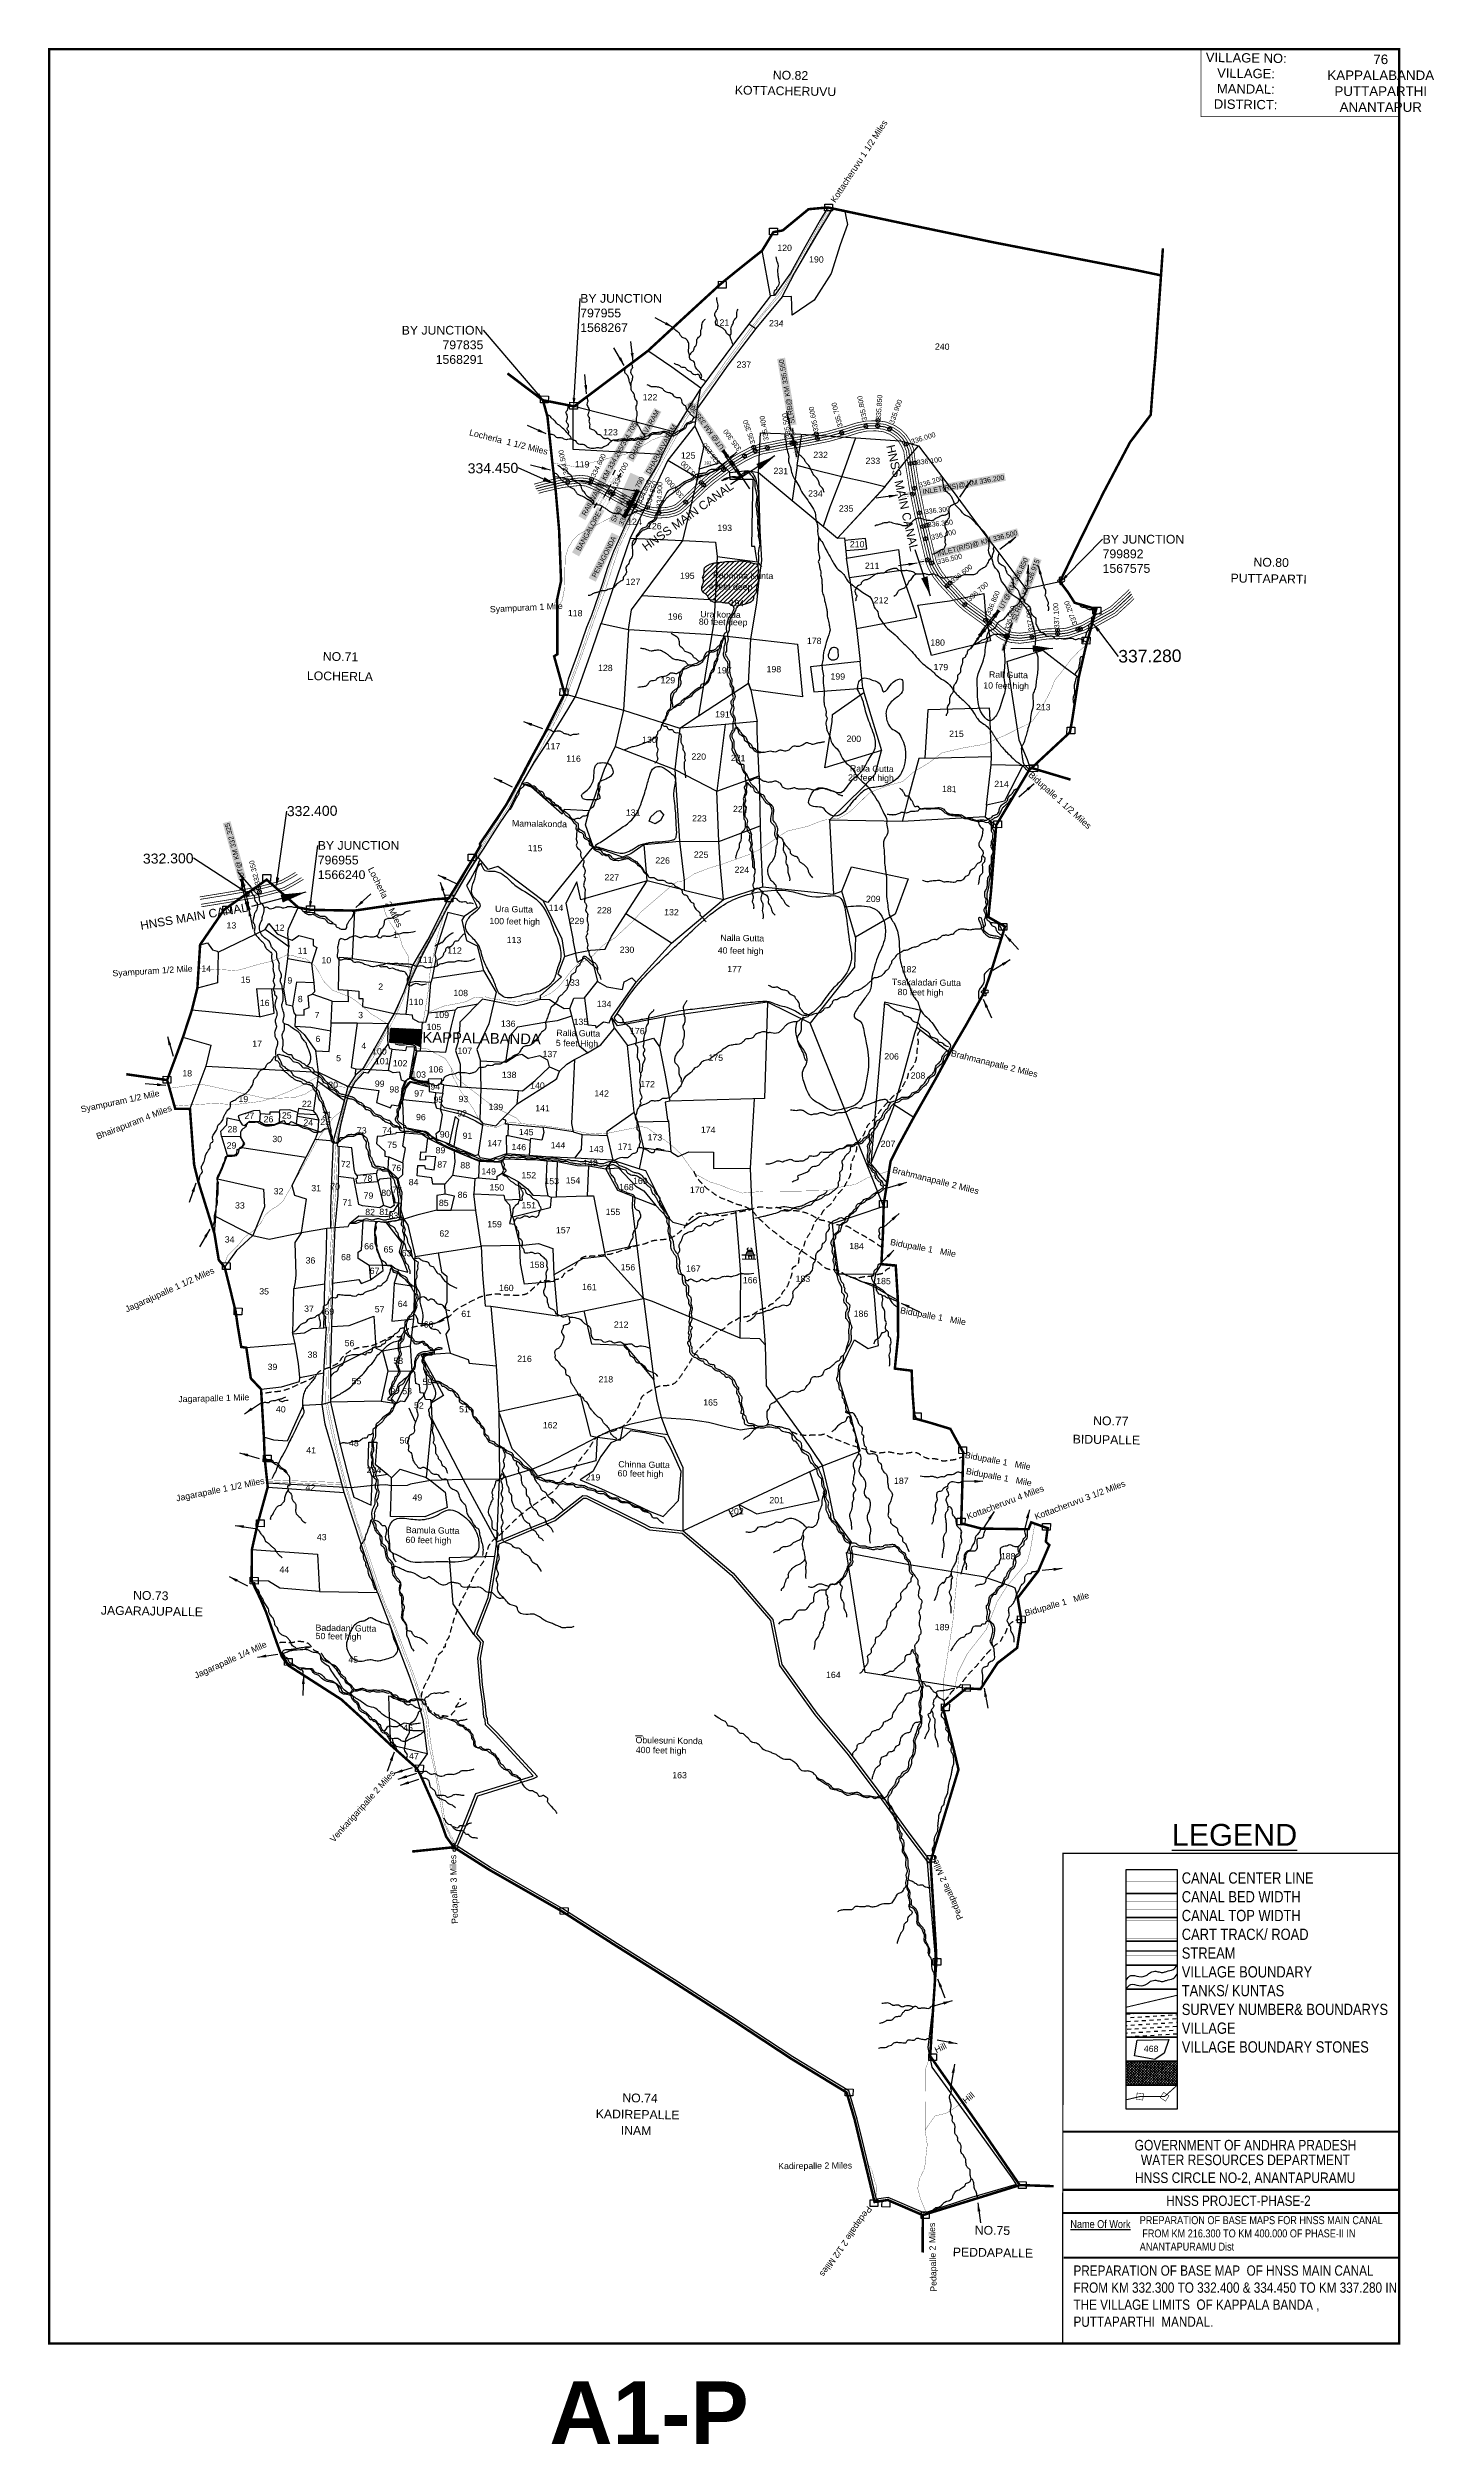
# Model space of a CAD drawing. Header units: feet. Extents: x 795890 to 801423, y 1560112 to 1569674.
import ezdxf
from ezdxf import colors
from ezdxf.entities.mleader import LeaderData, LeaderLine
from ezdxf.enums import TextEntityAlignment as Align
from ezdxf.math import Vec2, Vec3

# ---------------------------------------------------------------- set-up
doc = ezdxf.new("R2010")
doc.units = ezdxf.units.FT
doc.header["$LTSCALE"] = 15
doc.header["$MEASUREMENT"] = 0
doc.header["$PDMODE"] = 32
doc.header["$PDSIZE"] = 15
doc.linetypes.add('ACAD_ISO02W100', pattern=[15, 12, -3])
doc.linetypes.add('HIDDEN2', pattern=[0.1875, 0.125, -0.0625])
for name, color, linetype in [('CANAL1', 7, 'Continuous'), ('CRDS STONES', 7, 'Continuous'), ('CSMark', 72, 'Continuous'), ('FRAME 025', 7, 'Continuous'), ('HILL', 17, 'Continuous'), ('PAPER SIZE', 10, 'Continuous'), ('PLOT', 7, 'Continuous'), ('PLOT NO', 7, 'Continuous'), ('ROADS', 6, 'Continuous'), ('STRUCTURE', 5, 'Continuous'), ('TABLE', 7, 'Continuous'), ('tank', 4, 'Continuous'), ('TANKS-STREAM', 4, 'Continuous'), ('TEXT', 1, 'Continuous'), ('text2', 7, 'Continuous'), ('TITLEBLOCK', 7, 'Continuous'), ('VILLAGE', 30, 'Continuous'), ('VILLAGE STONES', 240, 'Continuous')]:
    doc.layers.add(name, color=color, linetype=linetype)
doc.layers.add('VILLAGE BOUNDRY', color=5, linetype='HIDDEN2', lineweight=100)
doc.styles.add('A', font='arial.ttf')
doc.styles.add('ARIALN', font='ARIALN.TTF')
doc.styles.get("Standard").update_dxf_attribs({"font": 'arial.ttf'})
doc.linetypes.add('DOTS', pattern='A,1e-06,-3,["●",Standard,S=3,R=0,X=-1.25,Y=-1.25],-3', length=6.000001)
doc.linetypes.add('TRACKS', pattern='A,0.15,[130,ltypeshp.shx,S=0.25,R=0,X=0,Y=0],0.15', length=0.3)
doc.dimstyles.get("Standard").update_dxf_attribs({"dimtxt": 0.18, "dimasz": 35, "dimexe": 0.18, "dimexo": 0.0625, "dimgap": 0.09, "dimtad": 0, "dimtih": 1, "dimtoh": 1, "dimdec": 4, "dimzin": 0, "dimdsep": 46, "dimtxsty": 'Standard', "dimcen": 0.09, "dimadec": 0, "dimazin": 0, "dimtfac": 1, "dimtdec": 4, "dimtofl": 0, "dimtmove": 0, "dimatfit": 3, "dimfxl": 1, "dimtolj": 1, "dimtzin": 0, "dimarcsym": 0})
pattern_1 = [(44.0639776, (-41019.012, -16241.041), (-8.85815799, 9.15241703), [])]

msp = doc.modelspace()

# ---------------------------------------------------------------- texts
at = {"layer": 'CSMark', "color": 1}
for s, rotation, p in [('335.800', 101.70225, (799150.2, 1568186.4)), ('335.850', 86.12246, (799204.1, 1568189.5)), ('335.900', 70.09634, (799256.7, 1568174.8)), ('335.350', 108.78418, (798705, 1568093.2)), ('335.400', 99.78134, (798757.4, 1568106.4)), ('335.500', 99.83617, (798846.5, 1568116.7)), ('335.600', 101.17824, (798955.9, 1568143.3)), ('335.700', 105.42972, (799053.1, 1568161.2)), ('334.500', 102.89758, (797959.1, 1567970.7)), ('335.200', 126.50857, (798567.7, 1568013.3)), ('335.300', 126.50857, (798651.6, 1568067.8)), ('336.000', 16.98633, (799335.4, 1568102.4)), ('334.600', 63.93313, (798064.7, 1567962.3)), ('334.700', 63.25012, (798153.2, 1567928.2)), ('335.100', 133.73374, (798490.4, 1567948.2)), ('336.100', 7.18595, (799357.9, 1568019.8)), ('334.800', 64.8857, (798249.3, 1567858.2)), ('334.850', 73.51524, (798285.3, 1567847.9)), ('334.900', 87.93015, (798329.2, 1567840.7)), ('335.000', 130.12972, (798421.8, 1567880.9)), ('336.200', 17.94388, (799367.7, 1567927.7)), ('336.300', 6.55495, (799390.4, 1567823.5)), ('336.350', 6.55495, (799401.7, 1567770.7)), ('336.400', 13.55858, (799415.9, 1567720.3)), ('336.500', 13.55858, (799440.2, 1567623.3)), ('336.600', 38.42577, (799497.1, 1567544.7)), ('336.700', 41.70312, (799563.8, 1567471.2)), ('336.800', 66.95313, (799641.7, 1567413.5)), ('336.900', 74.46199, (799717, 1567350.1)), ('337.000', 97.43985, (799814.9, 1567346)), ('337.100', 93.15363, (799917.5, 1567358.1)), ('337.200', 110.71024, (799990.3, 1567372.1)), ('332.350', 104.52121, (796727.5, 1566333.6))]:
    msp.add_text(s, height=20, rotation=rotation, dxfattribs=at).set_placement(p, align=Align.MIDDLE_LEFT)
at = {"layer": 'PAPER SIZE', "insert": (798289.4, 1560362.5), "char_height": 250, "width": 1636.069, "attachment_point": 2}
msp.add_mtext('{\\fArial|b1|i0|c0|p34;A1-P}', dxfattribs=at)
at = {"layer": 'PLOT NO', "linetype": 'Continuous', "lineweight": -2}
for s, rotation, p in [('Kottacheruvu 1 1/2 Miles', 56.94789, (799033.2, 1569053.9)), ('Locherla  1 1/2 Miles ', 345.90308, (797569.7, 1568128.5)), ('Syampuram 1 Mile ', 2.76952, (797654.5, 1567421.4)), ('Bidupalle 1 1/2 Miles', 318.23339, (799801, 1566769.8)), ('Locherla  2 Miles ', 296.66423, (797166.5, 1566397.3)), ('Syampuram 1/2 Mile ', 3.44217, (796148.3, 1565969.1)), ('Brahmanapalle 2 Miles', 345.92414, (799492.5, 1565651.6)), ('Syampuram 1/2 Mile ', 11.83335, (796023.6, 1565426)), ('Bhairapuram 4 Miles ', 21.27508, (796088.7, 1565317.9)), ('Brahmanapalle 2 Miles', 345.92414, (799258.1, 1565186)), ('Bidupalle 1   Mile ', 349.42669, (799250.3, 1564897.5)), ('Jagarajupalle 1 1/2 Miles ', 24.30241, (796204.8, 1564627.8)), ('Bidupalle 1   Mile ', 349.42669, (799290.2, 1564625.3)), ('Jagarapalle 1 Mile ', 1.59562, (796410.6, 1564269.7)), ('Bidupalle 1   Mile ', 349.42669, (799548.6, 1564047.8)), ('Jagarapalle 1 1/2 Miles ', 11.42267, (796404.3, 1563873.8)), ('Bidupalle 1   Mile ', 349.42669, (799552.9, 1563983.6)), ('Kottacheruvu 4 Miles ', 20.71715, (799563.1, 1563801.1)), ('Kottacheruvu 3 1/2 Miles ', 20.71715, (799834.2, 1563800.2)), ('Bidupalle 1   Mile ', 15.96598, (799792.7, 1563415.8)), ('Jagarapalle 1/4 Mile ', 24.30241, (796481.2, 1563166.5)), ('Venkarigaripalle 2 Miles ', 48.22088, (797031.2, 1562511.8)), ('Pedapalle 3 Miles ', 91.52844, (797526.5, 1562188.6)), ('Pedapalle 2 Miles ', 113.67229, (799544.4, 1562211.6)), ('Hill', 26.25592, (799436.5, 1561671.5)), ('Hill', 38.61168, (799553.6, 1561469.4)), ('Kadirepalle 2 Miles ', 0.55221, (798805, 1561209.3)), ('Pedapalle 2 1/2 Miles ', 234.88532, (799160.9, 1561064.3)), ('Pedapalle 2 Miles ', 91.52844, (799437.8, 1560720.6))]:
    msp.add_text(s, height=25, rotation=rotation, dxfattribs=at).set_placement(p)
at = {"layer": 'PLOT NO', "lineweight": -2}
for s, height, p in [('120', 25, (798830.6, 1568876.2)), ('190', 25, (798957.3, 1568829.9)), ('121', 25, (798580.3, 1568578.1)), ('234', 25, (798797.3, 1568574.9)), ('240', 25, (799459.6, 1568481.9)), ('237', 25, (798667.9, 1568410.4)), ('122', 25, (798293.4, 1568280.3)), ('123', 25, (798135.5, 1568140.6)), ('119', 25, (798022.2, 1568012.3)), ('125', 25, (798445.6, 1568047.7)), ('192', 12.5, (798523.7, 1568018)), ('231', 25, (798815.3, 1567985.7)), ('232', 25, (798974.3, 1568050)), ('233', 25, (799182.7, 1568026.3)), ('234', 25, (798953.4, 1567896)), ('124', 25, (798231.3, 1567783.4)), ('235', 25, (799076.1, 1567836.1)), ('126', 25, (798310.5, 1567765.9)), ('193', 25, (798591.5, 1567758.9)), ('210', 25, (799120.1, 1567693.5)), ('211', 25, (799179.9, 1567607.4)), ('127', 25, (798225.2, 1567543.5)), ('195', 25, (798442.1, 1567567.8)), ('118', 25, (797994.6, 1567418.6)), ('196', 25, (798393.5, 1567405)), ('194', 25, (798640.1, 1567458.8)), ('212', 25, (799215.5, 1567469.7)), ('178', 25, (798948.6, 1567307.9)), ('180', 25, (799441.2, 1567301.3)), ('128', 25, (798115, 1567200)), ('179', 25, (799454.2, 1567203.2)), ('129', 25, (798364.4, 1567150.9)), ('197', 25, (798589.7, 1567190.3)), ('198', 25, (798787.6, 1567195)), ('199', 25, (799042.8, 1567165.8)), ('191', 25, (798582.4, 1567014.7)), ('213', 25, (799862.9, 1567043.6)), ('130', 25, (798290.8, 1566913.3)), ('200', 25, (799106.7, 1566917.3)), ('215', 25, (799516.3, 1566937)), ('117', 25, (797906.1, 1566887.5)), ('116', 25, (797987.9, 1566838)), ('220', 25, (798487.8, 1566846.2)), ('221', 25, (798645.1, 1566840.5)), ('214', 25, (799696.4, 1566736.8)), ('131', 25, (798225.9, 1566622.7)), ('222', 25, (798653.5, 1566636.7)), ('181', 25, (799488, 1566716.9)), ('223', 25, (798490.4, 1566599.8)), ('115', 25, (797834.2, 1566480.9)), ('226', 25, (798343.5, 1566431.7)), ('225', 25, (798497.3, 1566455)), ('227', 25, (798140.6, 1566364.1)), ('224', 25, (798659.9, 1566394.4)), ('114', 25, (797918, 1566243)), ('209', 25, (799184.3, 1566278.2)), ('13', 25, (796622.3, 1566172.6)), ('12', 25, (796815.1, 1566163.4)), ('229', 25, (798001.4, 1566190.3)), ('228', 25, (798110.8, 1566232.8)), ('132', 25, (798378.9, 1566225.1)), ('11', 25, (796906.4, 1566071.4)), ('1', 25, (797277.5, 1566135)), ('112', 25, (797512.9, 1566072.5)), ('113', 25, (797750.4, 1566114.3)), ('230', 25, (798201.3, 1566075.2)), ('14', 25, (796521.7, 1565999.8)), ('15', 25, (796678.9, 1565955.9)), ('9', 25, (796855.6, 1565952.9)), ('10', 25, (797001.3, 1566033.4)), ('111', 25, (797395.8, 1566035.6)), ('177', 25, (798630.5, 1565998.2)), ('182', 25, (799327.5, 1565997.5)), ('16', 25, (796755.2, 1565863.2)), ('8', 25, (796897.1, 1565878.7)), ('2', 25, (797218.1, 1565928.1)), ('110', 25, (797359.3, 1565867.3)), ('108', 25, (797537.7, 1565902.9)), ('133', 25, (797983.4, 1565944.2)), ('134', 25, (798110, 1565858.9)), ('7', 25, (796964.4, 1565814.9)), ('3', 25, (797138, 1565814.8)), ('105', 25, (797430.5, 1565767.3)), ('109', 25, (797462, 1565815.3)), ('136', 25, (797727.3, 1565780.5)), ('135', 25, (798017.3, 1565787.9)), ('17', 25, (796724.9, 1565700.5)), ('6', 25, (796967.7, 1565719.4)), ('4', 25, (797150.6, 1565692)), ('100', 25, (797213.1, 1565669.8)), ('104', 25, (797312.5, 1565738.5)), ('107', 25, (797553.9, 1565672.4)), ('176', 25, (798242.8, 1565751.1)), ('18', 25, (796445.9, 1565582.3)), ('5', 25, (797050.1, 1565642.8)), ('101', 25, (797224.3, 1565630.7)), ('102', 25, (797295.9, 1565622.5)), ('103', 25, (797369.7, 1565577.5)), ('106', 25, (797438.6, 1565598)), ('138', 25, (797731, 1565576.4)), ('137', 25, (797893.4, 1565659.2)), ('175', 25, (798555.6, 1565644.9)), ('206', 25, (799257.4, 1565649.8)), ('208', 25, (799362.8, 1565573.6)), ('19', 25, (796669.9, 1565479.7)), ('20', 25, (797028.4, 1565536.3)), ('99', 25, (797214.3, 1565540.9)), ('98', 25, (797272.4, 1565518.1)), ('97', 25, (797371.3, 1565501.7)), ('94', 25, (797436.1, 1565529.3)), ('95', 25, (797448.1, 1565476.7)), ('93', 25, (797548.2, 1565479.7)), ('140', 25, (797844, 1565533.5)), ('142', 25, (798100.2, 1565502.1)), ('172', 25, (798283.8, 1565539.4)), ('27', 25, (796693.8, 1565412.4)), ('26', 25, (796770.3, 1565399.3)), ('25', 25, (796843.2, 1565414.2)), ('22', 25, (796923.4, 1565460.3)), ('24', 25, (796929.1, 1565385.6)), ('23', 25, (796996.8, 1565388.7)), ('21', 25, (797004.3, 1565417.2)), ('96', 25, (797378.6, 1565407.6)), ('92', 25, (797543.3, 1565422.4)), ('139', 25, (797677.9, 1565448)), ('141', 25, (797864.3, 1565442.9)), ('29', 25, (796622.9, 1565294.4)), ('28', 25, (796626, 1565359.2)), ('30', 25, (796805.2, 1565320)), ('73', 25, (797142.9, 1565354.6)), ('74', 25, (797243.9, 1565354.4)), ('75', 25, (797263.9, 1565297)), ('90', 25, (797473.6, 1565338.5)), ('91', 25, (797564.6, 1565333)), ('147', 25, (797672.8, 1565303.4)), ('146', 25, (797769.5, 1565288)), ('145', 25, (797799.2, 1565347.8)), ('144', 25, (797925.9, 1565295.3)), ('171', 25, (798193.4, 1565289.7)), ('173', 25, (798312.6, 1565326.8)), ('174', 25, (798525.5, 1565357)), ('207', 25, (799243, 1565300.8)), ('72', 25, (797078.7, 1565220.3)), ('76', 25, (797280.6, 1565204.6)), ('89', 25, (797456.7, 1565275.2)), ('87', 25, (797463.6, 1565218.5)), ('88', 25, (797555.7, 1565215.2)), ('149', 25, (797649.2, 1565190.9)), ('148', 25, (798055.4, 1565224.9)), ('143', 25, (798079, 1565280)), ('32', 25, (796810.5, 1565111.7)), ('31', 25, (796960.6, 1565124.2)), ('70', 25, (797036.2, 1565130.5)), ('78', 25, (797165.6, 1565162.6)), ('79', 25, (797169.4, 1565094.3)), ('80', 25, (797239.9, 1565105)), ('77', 25, (797283.3, 1565116.8)), ('84', 25, (797349.5, 1565148.1)), ('86', 25, (797544.8, 1565097.4)), ('150', 25, (797681.8, 1565127.1)), ('152', 25, (797809.2, 1565175.4)), ('153', 25, (797900.8, 1565152.2)), ('154', 25, (797985.9, 1565154.8)), ('168', 25, (798198.8, 1565128.4)), ('169', 25, (798254.5, 1565153.2)), ('170', 25, (798481.7, 1565117)), ('33', 25, (796656.2, 1565055.2)), ('71', 25, (797085.3, 1565067.1)), ('82', 25, (797176, 1565028.8)), ('81', 25, (797232.2, 1565029.5)), ('83', 25, (797268.8, 1565014.6)), ('85', 25, (797470, 1565065)), ('151', 25, (797809.2, 1565055.9)), ('155', 25, (798145.3, 1565029.3)), ('34', 25, (796615.2, 1564919.3)), ('62', 25, (797472, 1564943.2)), ('159', 25, (797672.6, 1564980.3)), ('157', 25, (797946.9, 1564956.3)), ('36', 25, (796937.9, 1564835.7)), ('68', 25, (797079.5, 1564848.6)), ('66', 25, (797171.7, 1564892.1)), ('65', 25, (797249.1, 1564879.6)), ('63', 25, (797321.6, 1564864.8)), ('158', 25, (797842.4, 1564818.6)), ('156', 25, (798205.1, 1564808.5)), ('184', 25, (799117.6, 1564892.8)), ('35', 25, (796752.9, 1564712.3)), ('67', 25, (797193.9, 1564794.1)), ('160', 25, (797719.7, 1564726)), ('161', 25, (798051.2, 1564729.5)), ('167', 25, (798466, 1564803.2)), ('166', 25, (798693, 1564756.8)), ('183', 25, (798903.5, 1564762.5)), ('185', 25, (799225.2, 1564753.3)), ('37', 25, (796932, 1564642.9)), ('69', 25, (797013.2, 1564631.8)), ('57', 25, (797213.9, 1564640.6)), ('64', 25, (797305.7, 1564662.1)), ('61', 25, (797559.4, 1564622.5)), ('186', 25, (799135.2, 1564623)), ('60', 25, (797409.6, 1564579.9)), ('212', 25, (798178, 1564579.5)), ('38', 25, (796945.9, 1564459.6)), ('56', 25, (797093.9, 1564505.6)), ('58', 25, (797288.2, 1564435.3)), ('216', 25, (797792.2, 1564443.3)), ('39', 25, (796786.2, 1564410.8)), ('55', 25, (797121.5, 1564353.7)), ('59', 25, (797404.6, 1564350.8)), ('218', 25, (798116.9, 1564361.4)), ('40', 25, (796819.6, 1564241.7)), ('54', 25, (797276.3, 1564322.4)), ('53', 25, (797323.8, 1564314.1)), ('52', 25, (797370.5, 1564257)), ('51', 25, (797550.6, 1564241.6)), ('165', 25, (798534.8, 1564269)), ('162', 25, (797894.6, 1564178.2)), ('41', 25, (796940.7, 1564078)), ('48', 25, (797111.1, 1564106.9)), ('50', 25, (797313, 1564117.3)), ('204', 25, (797191.6, 1563999.7)), ('219', 25, (798065.7, 1563970.2)), ('187', 25, (799296.2, 1563956.2)), ('42', 25, (796937.5, 1563929.4)), ('49', 25, (797364.4, 1563889.9)), ('201', 25, (798798.9, 1563879)), ('202', 25, (798638.1, 1563835.3)), ('43', 25, (796982.9, 1563731.7)), ('44', 25, (796833.7, 1563601.7)), ('188', 25, (799722.7, 1563655.5)), ('189', 25, (799458.9, 1563372.4)), ('45', 25, (797108.8, 1563243)), ('164', 25, (799024.9, 1563182)), ('46', 25, (797327.5, 1562970.9)), ('47', 25, (797350.7, 1562857.9)), ('163', 25, (798411.3, 1562781.6))]:
    msp.add_text(s, height=height, rotation=359.06398, dxfattribs=at).set_placement(p, align=Align.MIDDLE_CENTER)
at = {"layer": 'PLOT NO', "color": 7, "lineweight": -2}
for s, p in [('4 feet deep', (798527.1, 1567513.9)), (' Papanna Kunta', (798534.7, 1567558.3)), ('Ura konda ', (798493.8, 1567402)), ('80 feet deep', (798487.9, 1567372.1)), ('10 feet high', (799623.3, 1567117.9)), ('Rall Gutta ', (799646.1, 1567161.2)), ('25 feet high', (799083.8, 1566750.5)), ('Ralla Gutta ', (799091.1, 1566786.9)), ('Mamalakonda', (797742.1, 1566567.5)), ('100 feet high', (797652.1, 1566177.8)), ('Ura Gutta', (797674.4, 1566226.1)), ('40 feet high', (798563.5, 1566060.5)), ('Nalla Gutta', (798574, 1566111.1)), ('Tsakaladari Gutta ', (799258.5, 1565934.6)), ('80 feet high', (799281.4, 1565894.5)), ('5 feet High', (797917.1, 1565691)), ('Ralla Gutta', (797919.5, 1565731.3)), ('60 feet high', (798163.7, 1563973.9)), ('Chinna Gutta', (798166.5, 1564010.1)), ('Bamula Gutta ', (797318.6, 1563747.8)), ('60 feet high', (797317.3, 1563708.4)), ('50 feet high', (796958.3, 1563324.7)), ('Badadani Gutta', (796958.1, 1563357.9)), ('%%OO%%Obulesuni Konda', (798235.2, 1562909.5)), ('400 feet high', (798236.3, 1562870.1))]:
    msp.add_text(s, height=25, rotation=359.06398, dxfattribs=at).set_placement(p)
at = {"layer": 'PLOT NO', "color": 30, "lineweight": -2, "true_color": 0xf26722}
msp.add_text('KAPPALABANDA', height=42.25, rotation=359.06398, dxfattribs=at).set_placement((797384.7, 1565705.2))
at = {"layer": 'PLOT NO'}
msp.add_text('468', height=25, rotation=358.68771, dxfattribs=at).set_placement((800293.5, 1561689.9), align=Align.MIDDLE_CENTER)
at = {"layer": 'STRUCTURE', "color": 5, "char_height": 20, "attachment_point": 1, "bg_fill": 1, "box_fill_scale": 1.3, "bg_fill_color": 7, "bg_fill_true_color": 16777215, "bg_fill_transparency": 4390977}
for s, insert, width, rotation in [('\\pi0.72756;SLRB@ KM 335.550', (798851.5, 1568172.8), 258.645, 99.78134), ('\\pi1.1982;UT@ KM 335.300', (798574.4, 1568067.6), 222.901, 125.92641), ('\\pi8.0271;RAILWAY@ KM {\\C1;334.295}/334.705', (798015.5, 1567807.7), 434.049, 60.87096), ('\\pi1.1778,t161.18;DHARMAVARAM', (798206.8, 1568038.4), 218.522, 60.87096), ('\\pi1.1778,t161.18;DHARMAVARAM', (798275.1, 1567980.6), 218.522, 60.87096), ('SH@ KM 334.360/334.790', (798136.2, 1567787.7), 200.862, 65.91164), ('\\pi1.4029;INLET(R/S)@ KM 336.200', (799378.4, 1567911.5), 330.023, 10.38639), ('\\pi12.949;BANGALORE', (797990.4, 1567662.9), 196.252, 60.87096), ('\\pi6.8804;PENUGONDA', (798056.4, 1567561), 191.728, 63.04461), ('\\pi1.4029;INLET(R/S)@ KM 336.500', (799435.7, 1567663.1), 330.023, 15.14798), ('\\pi1.1982;UT@ KM 336.850', (799684.3, 1567441.2), 222.901, 63.15228), ('\\pi0.72756;SLRB@ KM 336.915', (799736.1, 1567393.1), 258.863, 68.76062), ('\\pi1.1982;UT@ KM 332.325', (796654.5, 1566360.8), 223.12, 105.41582)]:
    msp.add_mtext(s, dxfattribs=dict(at, insert=insert, width=width, rotation=rotation))
at = {"layer": 'TABLE', "extrusion": (0.000201441, 0.004807, 0.999988), "style": 'A'}
msp.add_text('%%ULEGEND', height=87.15, rotation=359.99994, dxfattribs=at).set_placement((800626.1, 1562524.6, 7670.1), align=Align.MIDDLE)
at = {"layer": 'TEXT', "lineweight": -2}
for s, p in [('KOTTACHERUVU', (798631.5, 1569488.2)), ('NO.82 ', (798783.1, 1569548.3)), ('NO.80', (800701.7, 1567604.8)), ('PUTTAPARTI', (800610.3, 1567541)), ('NO.71', (796986.9, 1567228.7)), ('LOCHERLA', (796923.5, 1567151.5)), ('NO.77', (800061.7, 1564178.8)), ('BIDUPALLE', (799980.2, 1564105.3)), ('NO.73', (796229.6, 1563482)), ('JAGARAJUPALLE', (796100.9, 1563422.1)), ('NO.74', (798182.5, 1561476.9)), ('KADIREPALLE', (798076.4, 1561413.3)), ('INAM', (798176.3, 1561347.2)), ('NO.75', (799589.1, 1560948.8)), ('PEDDAPALLE', (799501.6, 1560861.6))]:
    msp.add_text(s, height=35, rotation=359.06398, dxfattribs=at).set_placement(p)
at = {"layer": 'TITLEBLOCK', "extrusion": (0.000201441, 0.004807, 0.999988), "style": 'ARIALN'}
for s, height, p in [('GOVERNMENT OF ANDHRA PRADESH ', 41.901, (800227.6, 1561265.5, 7659.6)), ('HNSS CIRCLE NO-2, ANANTAPURAMU', 41.901, (800228.9, 1561135.6, 7658.5)), ('WATER RESOURCES DEPARTMENT  ', 41.901, (800252.6, 1561206.7, 7658.8)), ('HNSS PROJECT-PHASE-2', 40.805, (800353.8, 1561044.2, 7660.3)), ('%%UName Of Work', 31.684, (799971.2, 1560955.6, 7660.8))]:
    msp.add_text(s, height=height, rotation=359.99994, dxfattribs=at).set_placement(p)
at = {"layer": 'TITLEBLOCK', "extrusion": (0.000201441, 0.004807, 0.999988), "attachment_point": 1, "text_direction": (1, -1e-06, -0.000201), "style": 'ARIALN'}
for s, insert, char_height, width in [('CANAL CENTER LINE \\PCANAL BED WIDTH {\\H1.5288x; }\\PCANAL TOP WIDTH {\\H1.3525x; }\\PCART TRACK/ ROAD{\\H1.4113x; }\\PSTREAM {\\H1.3917x; }\\PVILLAGE BOUNDARY{\\H1.3982x; }\\PTANKS/ KUNTAS{\\H1.3961x; }\\PSURVEY NUMBER& BOUNDARYS{\\H1.3968x; }\\PVILLAGE{\\H1.3966x; }\\PVILLAGE BOUNDARY STONES{\\H1.3966x; }', (800415.8, 1562393.8), 44.934, 942.081), ('PREPARATION OF BASE MAPS FOR HNSS MAIN CANAL\\P FROM KM 216.300 TO KM 400.000 OF PHASE-II IN ANANTAPURAMU Dist', (800248, 1561021.7, -3.7), 31.684, 1022.728), ('PREPARATION OF BASE MAP  OF HNSS MAIN CANAL   FROM KM {\\C1;332.300 TO 332.400} & {\\C1;334.450} TO KM {\\C1;337.280\\C0; IN THE VILLAGE LIMITS  OF\\C1; KAPPALA BANDA , \\C0;PUTTAPARTHI  MANDAL.}', (799983.6, 1560825.2, -4.7), 40.8054, 1306.133)]:
    msp.add_mtext(s, dxfattribs=dict(at, insert=insert, char_height=char_height, width=width))
at = {"layer": 'VILLAGE STONES'}
for rotation, p in [(282.85519, (799236.1, 1568085.9)), (35.62956, (798277.3, 1567664.7)), (9.74599, (796261.7, 1566154.8))]:
    msp.add_text('HNSS MAIN CANAL', height=33.904, rotation=rotation, dxfattribs=at).set_placement(p)
at = {"layer": 'VILLAGE STONES', "lineweight": -3, "insert": (800673.4, 1569652.8), "char_height": 37.139, "width": 318.787, "attachment_point": 2, "rotation": 359.20819}
msp.add_mtext('VILLAGE NO:\\PVILLAGE:\\PMANDAL:\\PDISTRICT:', dxfattribs=at)
at = {"layer": 'VILLAGE STONES', "lineweight": -3, "insert": (801210, 1569647.4), "char_height": 38.11, "width": 728.604, "attachment_point": 2}
msp.add_mtext('76\\PKAPPALABANDA\\PPUTTAPARTHI \\PANANTAPUR ', dxfattribs=at)

# ---------------------------------------------------------------- blocks, each defined once
blk = doc.blocks.new('UT')
at = {"layer": 'STRUCTURE'}
h = blk.add_hatch(dxfattribs=at)
h.set_pattern_fill('DASH', color=150, scale=8, angle=-39.62775, style=0)
h.set_pattern_definition([(320.372247933, (-4370.464, -6260.8811), (1.40800153113, 0.132407282), [1, -1])])
h.paths.add_polyline_path([(765163, 1700681.9), (765165.6, 1700680.6), (765167.2, 1700680.3), (765169.1, 1700680), (765172.4, 1700679.6), (765176.4, 1700679.3), (765179.5, 1700679.5), (765183.1, 1700679.9), (765187.7, 1700680.9), (765188.9, 1700681.2), (765193.1, 1700682.2), (765196.1, 1700680.2), (765196.1, 1700672.2), (765193.1, 1700670.2), (765190.5, 1700670.8), (765188.1, 1700671.3), (765185.5, 1700671.8), (765183.6, 1700672.1), (765181, 1700672.5), (765180.3, 1700672.5), (765178.5, 1700672.6), (765176.7, 1700672.6), (765174.6, 1700672.5), (765172.5, 1700672.3), (765170.4, 1700672), (765168.5, 1700671.7), (765166.1, 1700671.2), (765165, 1700670.8), (765163, 1700669.7)])
h.paths.add_polyline_path([(765259.1, 1700682.2), (765256.1, 1700680.2), (765256.1, 1700672.2), (765259.1, 1700670.2), (765261.9, 1700671), (765264.4, 1700671.6), (765266.4, 1700672), (765269.1, 1700672.5), (765272.7, 1700673), (765276.1, 1700673.1), (765278.6, 1700672.9), (765281.2, 1700672.7), (765283.9, 1700672.3), (765286.4, 1700671.9), (765288, 1700671.3), (765289.2, 1700670.6), (765289.1, 1700682.7), (765287.6, 1700681.8), (765285.7, 1700681.2), (765283, 1700680.7), (765281.2, 1700680.4), (765276.7, 1700679.9), (765272.7, 1700679.9), (765268.7, 1700680.3), (765264.8, 1700681), (765261.2, 1700681.7)])
at = {"layer": 'STRUCTURE', "color": 150, "const_width": 0.628}
for points in [[(765190.1, 1700688.2), (765190.1, 1700684.2), (765196.1, 1700680.2), (765256.1, 1700680.2), (765262.1, 1700684.2), (765262.1, 1700688.2)], [(765190.1, 1700664.2), (765190.1, 1700668.2), (765196.1, 1700672.2), (765256.1, 1700672.2), (765262.1, 1700668.2), (765262.1, 1700664.2)]]:
    blk.add_lwpolyline(points, dxfattribs=at)
at = {"layer": 'STRUCTURE', "color": 150}
for points in [[(765196.1, 1700680.2), (765256.1, 1700680.2)], [(765196.1, 1700672.2), (765256.1, 1700672.2)], [(765196.1, 1700672.2), (765256.1, 1700672.2)]]:
    blk.add_lwpolyline(points, dxfattribs=at)
at = {"layer": 'STRUCTURE', "color": 0}
blk.add_circle((765226.1, 1700676.2), 1.89, dxfattribs=at)
at = {"layer": 'STRUCTURE', "color": 150}
for points in [[(765163, 1700681.9), (765164.4, 1700681.1), (765167.9, 1700680.2), (765171.2, 1700679.8), (765176.1, 1700679.4), (765184.7, 1700680.3), (765193.1, 1700682.2)], [(765163, 1700669.7), (765164.3, 1700670.6), (765167.8, 1700671.6), (765171.2, 1700672.1), (765176, 1700672.6), (765184.7, 1700672), (765193.1, 1700670.2)], [(765289.1, 1700682.7), (765287.8, 1700681.9), (765284.3, 1700680.9), (765280.9, 1700680.4), (765276.1, 1700679.8), (765267.4, 1700680.5), (765259.1, 1700682.2)], [(765289.2, 1700670.6), (765287.8, 1700671.4), (765284.2, 1700672.3), (765280.9, 1700672.7), (765276.1, 1700673.1), (765267.4, 1700672.2), (765259.1, 1700670.2)]]:
    blk.add_spline(points, degree=3, dxfattribs=at)
at = {"layer": 'STRUCTURE', "color": 0}
blk.add_text('STREAM', height=5, dxfattribs=at).set_placement((765148.2, 1700675.8), align=Align.MIDDLE_CENTER)
for points in [[(765190.9, 1700676), (765164.2, 1700675.8)], [(765289.3, 1700676.7), (765265.4, 1700676.4)]]:
    blk.add_leader(points, dimstyle='Standard', override={"dimasz": 10, "dimgap": 0.09, "dimtad": 0}, dxfattribs=at)
blk = doc.blocks.new('SLB')
at = {"layer": 'STRUCTURE'}
h = blk.add_hatch(dxfattribs=at)
h.set_pattern_fill('DOTS', color=6, scale=20, angle=320.37225, style=0)
h.set_pattern_definition([(320.372247934, (-159.4327, -72.9564), (1.2786241598, 0.5641323054), [0, -1.25])])
h.paths.add_polyline_path([(769699.5, 1706871.1), (769699.5, 1706861.1), (769729.1, 1706861.1), (769732.1, 1706863.1), (769792.1, 1706863.1), (769795.1, 1706861.1), (769824.7, 1706861.1), (769824.7, 1706871.1), (769795.1, 1706871.1), (769792.1, 1706869.1), (769732.1, 1706869.1), (769729.1, 1706871.1)])
at = {"layer": 'STRUCTURE', "color": 6, "linetype": 'ACAD_ISO02W100', "ltscale": 0.5, "const_width": 0.5}
for points in [[(769699.5, 1706871.1), (769729.1, 1706871.1)], [(769699.5, 1706861.1), (769729.1, 1706861.1)], [(769795.1, 1706871.1), (769824.7, 1706871.1)], [(769795.1, 1706861.1), (769824.7, 1706861.1)]]:
    blk.add_lwpolyline(points, dxfattribs=at)
at = {"layer": 'STRUCTURE', "color": 6, "const_width": 0.628}
for points in [[(769726.1, 1706877.1), (769726.1, 1706873.1), (769732.1, 1706869.1), (769792.1, 1706869.1), (769798.1, 1706873.1), (769798.1, 1706877.1)], [(769726.1, 1706855.1), (769726.1, 1706859.1), (769732.1, 1706863.1), (769792.1, 1706863.1), (769798.1, 1706859.1), (769798.1, 1706855.1)]]:
    blk.add_lwpolyline(points, dxfattribs=at)
at = {"layer": 'STRUCTURE', "color": 6}
blk.add_lwpolyline([(769732.1, 1706863.1), (769792.1, 1706863.1)], dxfattribs=at)
blk.add_lwpolyline([(769732.1, 1706863.1), (769792.1, 1706863.1)], dxfattribs=at)
at = {"layer": 'STRUCTURE', "color": 0}
blk.add_circle((769762.1, 1706866.1), 1.24, dxfattribs=at)
for points in [[(769703.8, 1706866), (769726.7, 1706866)], [(769818.6, 1706865.8), (769795.7, 1706865.8)]]:
    blk.add_leader(points, dimstyle='Standard', override={"dimasz": 10, "dimgap": 0.09, "dimtad": 0}, dxfattribs=at)
blk = doc.blocks.new('DLB')
at = {"layer": 'STRUCTURE'}
h = blk.add_hatch(dxfattribs=at)
h.set_pattern_fill('DOTS', color=6, scale=20, angle=320.37224793, style=0)
h.paths.add_polyline_path([(769699.5, 1706950), (769699.5, 1706934), (769729.1, 1706934), (769732.1, 1706936), (769792.1, 1706936), (769795.1, 1706934), (769824.7, 1706934), (769824.7, 1706950), (769795.1, 1706950), (769792.1, 1706948), (769732.1, 1706948), (769729.1, 1706950)])
at = {"layer": 'STRUCTURE', "color": 6, "linetype": 'ACAD_ISO02W100', "ltscale": 0.5, "const_width": 0.5}
for points in [[(769699.5, 1706950), (769729.1, 1706950)], [(769699.5, 1706934), (769729.1, 1706934)], [(769795.1, 1706950), (769824.7, 1706950)], [(769795.1, 1706934), (769824.7, 1706934)]]:
    blk.add_lwpolyline(points, dxfattribs=at)
at = {"layer": 'STRUCTURE', "color": 6, "const_width": 0.628}
for points in [[(769726.1, 1706956), (769726.1, 1706952), (769732.1, 1706948), (769792.1, 1706948), (769798.1, 1706952), (769798.1, 1706956)], [(769726.1, 1706928), (769726.1, 1706932), (769732.1, 1706936), (769792.1, 1706936), (769798.1, 1706932), (769798.1, 1706928)], [(769732.1, 1706942), (769792.1, 1706942)]]:
    blk.add_lwpolyline(points, dxfattribs=at)
at = {"layer": 'STRUCTURE', "color": 6}
blk.add_lwpolyline([(769732.1, 1706936), (769792.1, 1706936)], dxfattribs=at)
blk.add_lwpolyline([(769732.1, 1706936), (769792.1, 1706936)], dxfattribs=at)
at = {"layer": 'STRUCTURE', "color": 0}
blk.add_circle((769762.1, 1706942), 1.8, dxfattribs=at)
for points in [[(769703.8, 1706942), (769726.7, 1706942)], [(769818.6, 1706942), (769795.7, 1706942)]]:
    blk.add_leader(points, dimstyle='Standard', override={"dimasz": 10, "dimgap": 0.09, "dimtad": 0}, dxfattribs=at)
blk = doc.blocks.new('RAIL')
at = {"layer": 'STRUCTURE', "color": 40, "const_width": 0.628}
for points in [[(763819.4, 1696603.2), (763849, 1696603.2)], [(763819.4, 1696574.2), (763849, 1696574.2)], [(763846, 1696609.2), (763846, 1696605.2), (763852, 1696601.2), (763912, 1696601.2), (763918, 1696605.2), (763918, 1696609.2)], [(763846, 1696568.2), (763846, 1696572.2), (763852, 1696576.2), (763912, 1696576.2), (763918, 1696572.2), (763918, 1696568.2)], [(763852, 1696576.2), (763912, 1696576.2)], [(763915, 1696603.2), (763944.6, 1696603.2)], [(763915, 1696574.2), (763944.6, 1696574.2)]]:
    blk.add_lwpolyline(points, dxfattribs=at)
at = {"layer": 'STRUCTURE', "color": 17, "linetype": 'TRACKS', "ltscale": 40, "const_width": 0.5}
blk.add_lwpolyline([(763819.4, 1696588.5), (763945.7, 1696588.7)], dxfattribs=at)
at = {"layer": 'STRUCTURE', "color": 40}
blk.add_lwpolyline([(763852, 1696576.2), (763912, 1696576.2)], dxfattribs=at)
blk.add_lwpolyline([(763852, 1696576.2), (763912, 1696576.2)], dxfattribs=at)
at = {"layer": 'STRUCTURE', "color": 0}
for points in [[(763796.5, 1696588.5), (763819.4, 1696588.5)], [(763968.6, 1696588.7), (763945.7, 1696588.7)]]:
    blk.add_leader(points, dimstyle='Standard', override={"dimasz": 10, "dimgap": 0.09, "dimtad": 0}, dxfattribs=at)
blk = doc.blocks.new('IN')
at = {"layer": 'STRUCTURE', "color": 190, "const_width": 0.5}
for points in [[(763895.1, 1696672), (763895.1, 1696668), (763889.1, 1696664), (763881.7, 1696664), (763874.3, 1696664), (763868.3, 1696668), (763868.3, 1696672)], [(763871.3, 1696666), (763849.3, 1696666)], [(763871.3, 1696649.2), (763849.3, 1696649.2)], [(763868.3, 1696643.2), (763868.3, 1696647.2), (763874.3, 1696651.2), (763881.7, 1696651.2), (763881.7, 1696651.2), (763881.7, 1696651.2), (763889.1, 1696651.2), (763895.1, 1696647.2), (763895.1, 1696643.2)]]:
    blk.add_lwpolyline(points, dxfattribs=at)
at = {"layer": 'STRUCTURE', "color": 0}
blk.add_circle((763881.7, 1696657.6), 2.11, dxfattribs=at)
blk.add_leader([(763872.7, 1696657.6), (763851.2, 1696657.6)], dimstyle='Standard', override={"dimasz": 10, "dimgap": 0.09, "dimtad": 0}, dxfattribs=at)

# ---------------------------------------------------------------- hatches: boundary and pattern name
at = {"layer": 'tank'}
h = msp.add_hatch(dxfattribs=at)
h.set_pattern_fill('DASH', color=256, scale=121.505087, angle=3.54054, style=0)
h.set_pattern_definition([(3.5405362, (26910.515, -135300.12), (14.2212084, 16.09708578), [15.18813582, -15.18813582])])
h.paths.add_polyline_path([(800193.4, 1561831.7), (800397.5, 1561831.7), (800397.5, 1561736), (800193.4, 1561736)])
at = {"layer": 'TANKS-STREAM', "lineweight": -2}
h = msp.add_hatch(dxfattribs=at)
h.set_pattern_fill('ANSI31', color=256, scale=101.896795, angle=-0.93602)
h.set_pattern_definition(pattern_1)
edge = h.paths.add_edge_path()
edge.add_spline(control_points=[(798560.8, 1567619.9), (798557.5, 1567619.6), (798547.4, 1567618.4), (798532.8, 1567615.3), (798520.4, 1567606.9), (798504.7, 1567596.8), (798513.5, 1567575.9), (798499.7, 1567560.3), (798509.7, 1567547.6), (798503.9, 1567533.4), (798498.9, 1567520), (798500.2, 1567503.6), (798512.1, 1567497.4), (798521.5, 1567490.2), (798525.9, 1567480.7), (798529.7, 1567475.1), (798531.4, 1567473.1)], knot_values=[102.980665, 102.980665, 102.980665, 102.980665, 112.822896, 133.59048, 146.327156, 158.57841, 184.160803, 198.94939, 210.966379, 224.828954, 241.030415, 255.812911, 267.957696, 278.813155, 290.935817, 298.851736, 298.851736, 298.851736, 298.851736], degree=3, periodic=0)
edge.add_line((798531.4, 1567473.1), (798553.8, 1567471.8))
edge.add_line((798553.8, 1567471.8), (798560.8, 1567619.9))
h.paths.add_polyline_path([(798518.8, 1567499), (798709.7, 1567495.9), (798710.5, 1567544.4), (798519.6, 1567547.6)], flags=9)
h.paths.add_polyline_path([(798526.5, 1567543.5), (798812.4, 1567538.9), (798813.2, 1567586.8), (798527.3, 1567591.4)], flags=9)
h = msp.add_hatch(dxfattribs=at)
h.set_pattern_fill('ANSI31', color=256, scale=101.896795, angle=-0.93602)
h.set_pattern_definition(pattern_1)
edge = h.paths.add_edge_path()
edge.add_spline(control_points=[(798641.4, 1567443.4), (798642.9, 1567445.2), (798649.3, 1567450.9), (798661.8, 1567450), (798675.2, 1567455.9), (798686.2, 1567459.1), (798699.4, 1567463.5), (798707.6, 1567475.1), (798706.1, 1567489.9), (798719.2, 1567498.6), (798716.3, 1567518.7), (798720.8, 1567535.1), (798726.4, 1567549.1), (798726.2, 1567560.6), (798721.6, 1567574.1), (798728.7, 1567589.1), (798723.1, 1567599.8), (798723.6, 1567607.2), (798723.2, 1567609.3)], knot_values=[89.780683, 89.780683, 89.780683, 89.780683, 96.726341, 114.087346, 123.570744, 139.671774, 147.956936, 164.009794, 176.965294, 188.179977, 204.160697, 230.499461, 239.021978, 248.117272, 263.853669, 279.590066, 291.858053, 298.441026, 298.441026, 298.441026, 298.441026], degree=3, periodic=0)
edge.add_spline(control_points=[(798723.2, 1567609.3), (798723.1, 1567610.4), (798721.7, 1567614.6), (798708.6, 1567615.6), (798693.7, 1567622.6), (798672.1, 1567625.6), (798652.2, 1567627.8), (798640.4, 1567626.4), (798636, 1567626)], knot_values=[0, 0, 0, 0, 3.139064, 14.387215, 30.860033, 54.880162, 76.723339, 89.780683, 89.780683, 89.780683, 89.780683], degree=3, periodic=0)
edge.add_spline(control_points=[(798636, 1567626), (798630.8, 1567625.1), (798619.6, 1567623.3), (798598.4, 1567625.4), (798578.5, 1567621.7), (798564.8, 1567620.3), (798560.8, 1567619.9)], knot_values=[293.288651, 293.288651, 293.288651, 293.288651, 308.535386, 326.700596, 355.464138, 367.458777, 367.458777, 367.458777, 367.458777], degree=3, periodic=0)
edge.add_line((798560.8, 1567619.9), (798553.8, 1567471.8))
edge.add_line((798553.8, 1567471.8), (798553, 1567461.2))
edge.add_spline(control_points=[(798553, 1567461.2), (798556, 1567461.1), (798562, 1567462.1), (798572.2, 1567463.4), (798583.9, 1567459.6), (798595.3, 1567458.4), (798605.9, 1567459.4), (798614.3, 1567451.5), (798621.5, 1567447.8), (798626.6, 1567445.2)], knot_values=[0, 0, 0, 0, 8.757788, 17.78771, 29.994965, 44.100368, 51.983307, 59.530377, 76.243095, 76.243095, 76.243095, 76.243095], degree=3, periodic=0)
edge.add_line((798626.6, 1567445.2), (798641.4, 1567443.4))
h.paths.add_polyline_path([(798523.2, 1567510.1), (798667.3, 1567507.8), (798667.7, 1567530.7), (798523.6, 1567533.1)], flags=9)
h.paths.add_polyline_path([(798523.6, 1567534.4), (798729.5, 1567531), (798729.9, 1567554.3), (798524, 1567557.7)], flags=9)
h.paths.add_polyline_path([(798603.6, 1567439.8), (798675.9, 1567438.6), (798676.6, 1567477.6), (798604.2, 1567478.8)], flags=9)
at = {"layer": 'VILLAGE', "lineweight": -2}
h = msp.add_hatch(dxfattribs=at)
h.set_pattern_fill('ANSI31', color=256, scale=25.474199, angle=-0.93602, style=0)
h.set_pattern_definition([(44.06397763, (-41019.0125, -16241.0412), (-2.2145394984, 2.288104258), [])])
h.paths.add_polyline_path([(797261.3, 1565762.4), (797378.8, 1565757.4), (797373.8, 1565689.2), (797354, 1565699.1), (797285.9, 1565702.9), (797255, 1565704.6), (797257.4, 1565759.7)])
at = {"layer": 'VILLAGE', "linetype": 'Continuous'}
h = msp.add_hatch(dxfattribs=at)
h.set_pattern_fill('SACNCR', color=256, scale=81.610896, angle=1.53032, style=0)
h.set_pattern_definition([(46.53031993, (26910.5155, -135300.12), (-5.552641114, 5.263678017), []), (46.53031993, (26915.924, -135299.9756), (-5.552641114, 5.263678017), [0, -7.651021475])])
h.paths.add_polyline_path([(800193.4, 1561640.4), (800397.5, 1561640.4), (800397.5, 1561544.7), (800193.4, 1561544.7)])

# ---------------------------------------------------------------- linework, layer by layer
at = {"layer": 'CANAL1', "color": 1, "const_width": 3}
for points in [[(797830.2, 1567933), (797862.1, 1567941.9), (797937.7, 1567959.2), (797987.2, 1567965.4), (798017.6, 1567968.3), (798046.5, 1567964.7), (798074.4, 1567953.4), (798118.7, 1567932.5), (798240.7, 1567864.5), (798261.7, 1567852.8), (798287.3, 1567844.3), (798308.2, 1567839.2), (798331.9, 1567838.3), (798360.1, 1567840.3), (798383.4, 1567846), (798395.3, 1567851.7), (798413.4, 1567866.9), (798449.2, 1567901.5), (798490.6, 1567941.1), (798524.8, 1567970.6), (798555.4, 1567993.3), (798576.8, 1568009.1), (798615, 1568036.8), (798651.8, 1568058.8), (798692.7, 1568079.7), (798730.4, 1568092.5), (798765.8, 1568099), (798808.5, 1568107.8), (798867.1, 1568117.9), (798917.5, 1568126.6), (798998.2, 1568142.6), (799072.8, 1568163.2), (799116, 1568176.9), (799156.5, 1568185.3), (799197.9, 1568186), (799234.8, 1568181.3), (799269.5, 1568167.4), (799294.6, 1568150.7), (799315.7, 1568130), (799332.4, 1568104.2), (799345.1, 1568074.3), (799352.3, 1568021.4), (799367.5, 1567924.9), (799390, 1567815), (799425.3, 1567668.7), (799435.1, 1567628.1), (799441.9, 1567611.6), (799458.5, 1567583.2), (799479.4, 1567556.9), (799519.2, 1567514.7), (799551.9, 1567478), (799570.7, 1567461.1), (799607, 1567434.5), (799637.9, 1567412.4), (799664.5, 1567390.8), (799688.1, 1567370.5), (799704.3, 1567356.8), (799716.5, 1567349), (799727.9, 1567344.6), (799741.1, 1567341), (799769.7, 1567338.3), (799815.3, 1567344.2), (799842.2, 1567350.3), (799879.3, 1567355.7), (799912, 1567356.3), (799933.3, 1567356.1), (799955.3, 1567358.7), (799982.3, 1567367.2), (800015, 1567378.4), (800131, 1567443.1), (800188.3, 1567495.6), (800206, 1567513.2)], [(797848.5, 1567896.6), (797871.9, 1567903.2), (797944.7, 1567919.8), (797991.5, 1567925.6), (798017.1, 1567928.1), (798036.4, 1567925.7), (798058.3, 1567916.7), (798100.4, 1567896.9), (798221.2, 1567829.5), (798245.5, 1567816), (798276.2, 1567805.8), (798302.7, 1567799.3), (798332.7, 1567798.3), (798366.3, 1567800.7), (798396.9, 1567808.1), (798417.2, 1567817.8), (798440.2, 1567837.1), (798476.9, 1567872.6), (798517.6, 1567911.5), (798549.8, 1567939.3), (798579.2, 1567961.1), (798600.4, 1567976.8), (798637, 1568003.4), (798671.2, 1568023.8), (798708.3, 1568042.8), (798740.5, 1568053.7), (798773.5, 1568059.8), (798816, 1568068.5), (798874, 1568078.5), (798924.9, 1568087.3), (799007.4, 1568103.7), (799084.1, 1568124.9), (799126.1, 1568138.1), (799160.9, 1568145.4), (799195.7, 1568145.9), (799224.7, 1568142.2), (799250.8, 1568131.8), (799269.3, 1568119.5), (799284.5, 1568104.6), (799296.9, 1568085.3), (799306.2, 1568063.6), (799312.7, 1568015.5), (799328.2, 1567917.8), (799351, 1567806.3), (799386.4, 1567659.3), (799396.9, 1567615.8), (799405.9, 1567593.8), (799425.4, 1567560.5), (799449.2, 1567530.7), (799489.7, 1567487.7), (799523.5, 1567449.7), (799545.4, 1567430.1), (799583.5, 1567402.1), (799613.6, 1567380.5), (799638.8, 1567360.1), (799662.1, 1567340), (799680.6, 1567324.4), (799698.4, 1567313.2), (799715.4, 1567306.6), (799733.9, 1567301.5), (799770.4, 1567298.1), (799822.3, 1567304.8), (799849.5, 1567311), (799882.6, 1567315.7), (799912.2, 1567316.3), (799935.5, 1567316.1), (799963.7, 1567319.5), (799994.8, 1567329.2), (800031.4, 1567341.8), (800154.6, 1567410.4), (800215.9, 1567466.7), (800225.3, 1567476)], [(796495.7, 1566286.1), (796600.6, 1566303.1), (796729.8, 1566325.9), (796789.1, 1566341.3), (796820.6, 1566351.2), (796852.8, 1566368.7), (796878.1, 1566383.8)], [(796502.7, 1566246.7), (796607.3, 1566263.6), (796738.3, 1566286.8), (796800.1, 1566302.8), (796836.3, 1566314.2), (796872.6, 1566334), (796908.3, 1566355.3), (796909.9, 1566356.6)]]:
    msp.add_lwpolyline(points, dxfattribs=at)
at = {"layer": 'CANAL1', "color": 5, "const_width": 3}
for points in [[(797834.8, 1567923.9), (797864.5, 1567932.2), (797939.4, 1567949.4), (797988.2, 1567955.5), (798017.5, 1567958.2), (798044, 1567955), (798070.4, 1567944.2), (798114.1, 1567923.6), (798235.9, 1567855.7), (798257.6, 1567843.6), (798284.5, 1567834.7), (798306.8, 1567829.2), (798332.1, 1567828.3), (798361.6, 1567830.4), (798386.8, 1567836.5), (798400.8, 1567843.2), (798420.1, 1567859.4), (798456.1, 1567894.2), (798497.4, 1567933.7), (798531, 1567962.8), (798561.4, 1567985.2), (798582.7, 1568001), (798620.5, 1568028.4), (798656.6, 1568050), (798696.6, 1568070.5), (798732.9, 1568082.8), (798767.7, 1568089.2), (798810.4, 1568098), (798868.9, 1568108), (798919.4, 1568116.8), (799000.5, 1568132.9), (799075.6, 1568153.7), (799118.5, 1568167.2), (799157.6, 1568175.3), (799197.4, 1568175.9), (799232.2, 1568171.5), (799264.8, 1568158.5), (799288.2, 1568142.9), (799307.9, 1568123.7), (799323.5, 1568099.4), (799335.4, 1568071.7), (799342.4, 1568019.9), (799357.7, 1567923.1), (799380.3, 1567812.8), (799415.6, 1567666.3), (799425.6, 1567625), (799432.9, 1567607.2), (799450.2, 1567577.5), (799471.9, 1567550.3), (799511.8, 1567508), (799544.8, 1567470.9), (799564.3, 1567453.4), (799601.1, 1567426.4), (799631.8, 1567404.4), (799658.1, 1567383.1), (799681.6, 1567362.9), (799698.4, 1567348.7), (799712, 1567340.1), (799724.8, 1567335.1), (799739.3, 1567331.1), (799769.9, 1567328.3), (799817, 1567334.3), (799844, 1567340.5), (799880.1, 1567345.7), (799912.1, 1567346.3), (799933.8, 1567346.1), (799957.4, 1567348.9), (799985.4, 1567357.7), (800019.1, 1567369.3), (800136.9, 1567434.9), (800195.2, 1567488.4), (800210.8, 1567503.9)], [(797844, 1567905.7), (797869.5, 1567912.8), (797942.9, 1567929.7), (797990.4, 1567935.6), (798017.2, 1567938.1), (798038.9, 1567935.4), (798062.4, 1567925.9), (798104.9, 1567905.8), (798226.1, 1567838.3), (798249.5, 1567825.2), (798279, 1567815.4), (798304.1, 1567809.3), (798332.5, 1567808.3), (798364.7, 1567810.6), (798393.5, 1567817.6), (798411.7, 1567826.2), (798433.5, 1567844.6), (798470, 1567879.8), (798510.8, 1567918.9), (798543.5, 1567947.2), (798573.3, 1567969.2), (798594.5, 1567984.9), (798631.5, 1568011.7), (798666.3, 1568032.5), (798704.4, 1568052), (798738, 1568063.4), (798771.5, 1568069.6), (798814.1, 1568078.3), (798872.3, 1568088.3), (798923, 1568097.2), (799005.1, 1568113.4), (799081.3, 1568134.5), (799123.6, 1568147.8), (799159.8, 1568155.3), (799196.3, 1568155.9), (799227.2, 1568152), (799255.5, 1568140.7), (799275.6, 1568127.3), (799292.3, 1568110.9), (799305.8, 1568090), (799315.9, 1568066.3), (799322.6, 1568017), (799338, 1567919.5), (799360.7, 1567808.4), (799396.1, 1567661.6), (799406.5, 1567618.8), (799414.9, 1567598.3), (799433.7, 1567566.2), (799456.7, 1567537.2), (799497.1, 1567494.5), (799530.6, 1567456.8), (799551.7, 1567437.8), (799589.4, 1567410.2), (799619.7, 1567388.5), (799645.2, 1567367.8), (799668.6, 1567347.6), (799686.6, 1567332.5), (799702.9, 1567322.1), (799718.5, 1567316.1), (799735.7, 1567311.4), (799770.2, 1567308.1), (799820.5, 1567314.6), (799847.7, 1567320.8), (799881.8, 1567325.7), (799912.2, 1567326.3), (799934.9, 1567326.1), (799961.6, 1567329.3), (799991.7, 1567338.7), (800027.3, 1567350.9), (800148.7, 1567418.6), (800209, 1567473.9), (800220.5, 1567485.3)], [(796497.4, 1566276.3), (796602.3, 1566293.2), (796732, 1566316.2), (796791.9, 1566331.7), (796824.6, 1566341.9), (796857.8, 1566360), (796886.1, 1566376.9)], [(796501, 1566256.6), (796605.6, 1566273.5), (796736.2, 1566296.6), (796797.4, 1566312.4), (796832.4, 1566323.4), (796867.7, 1566342.6), (796902.1, 1566363.2)]]:
    msp.add_lwpolyline(points, dxfattribs=at)
at = {"layer": 'CANAL1', "color": 1, "linetype": 'HIDDEN2', "ltscale": 5, "const_width": 4}
for points in [[(798961.3, 1568115), (799002.8, 1568123.2), (799078.5, 1568144.1), (799121, 1568157.5), (799158.7, 1568165.3), (799196.8, 1568165.9), (799201.8, 1568165.3)], [(799201.8, 1568165.3), (799229.7, 1568161.8), (799260.2, 1568149.6), (799281.9, 1568135.1), (799300.1, 1568117.3), (799314.7, 1568094.7), (799325.6, 1568069), (799332.5, 1568018.4), (799333, 1568015.3)], [(798055.5, 1567939.5), (798066.4, 1567935.1), (798107.2, 1567915.8), (798109.5, 1567914.7), (798116.5, 1567910.8), (798225.8, 1567849.9), (798231, 1567847), (798253.6, 1567834.4), (798281.7, 1567825), (798305.4, 1567819.3), (798332.3, 1567818.3), (798363.2, 1567820.5), (798390.2, 1567827), (798406.3, 1567834.7), (798426.8, 1567852), (798463, 1567887), (798504.1, 1567926.3), (798537.3, 1567955), (798567.3, 1567977.2), (798588.6, 1567993), (798620.4, 1568016), (798661.5, 1568041.3), (798700.5, 1568061.2), (798735.5, 1568073.1), (798769.6, 1568079.4), (798812.2, 1568088.1), (798870.6, 1568098.2), (798919.8, 1568106.8), (798961.3, 1568115)], [(799333, 1568015.3), (799347.8, 1567921.3), (799352.7, 1567897.7), (799370.5, 1567810.6), (799381.7, 1567764.2)], [(797837.4, 1567914.2), (797867, 1567922.5), (797941.2, 1567939.5), (797989.3, 1567945.5), (798017.4, 1567948.2), (798041.4, 1567945.2), (798055.5, 1567939.5)], [(799381.7, 1567764.2), (799405.9, 1567664), (799414.1, 1567629.8), (799416, 1567621.9), (799423.9, 1567602.7), (799442, 1567571.9), (799464.3, 1567543.8), (799479.1, 1567528)], [(799479.1, 1567528), (799504.4, 1567501.2), (799537.7, 1567463.9), (799558, 1567445.6), (799595.3, 1567418.3), (799625.8, 1567396.5), (799651.7, 1567375.4), (799675.1, 1567355.2), (799685.5, 1567346.5), (799692.5, 1567340.6), (799707.5, 1567331.1), (799721.7, 1567325.6), (799737.5, 1567321.3), (799770.1, 1567318.2), (799818.8, 1567324.5), (799845.9, 1567330.7), (799880.9, 1567335.7), (799912.1, 1567336.3), (799934.4, 1567336.1), (799959.5, 1567339.1), (799988.5, 1567348.2), (800011.4, 1567356), (800023.2, 1567360.1), (800142.8, 1567426.8), (800155, 1567438)], [(800155, 1567438), (800202.1, 1567481.1), (800215.6, 1567494.6)]]:
    msp.add_lwpolyline(points, dxfattribs=at)
at = {"layer": 'CANAL1', "color": 1, "linetype": 'HIDDEN2', "ltscale": 100, "const_width": 1}
msp.add_lwpolyline([(800193.4, 1562357.8), (800397.5, 1562357.8)], dxfattribs=at)
at = {"layer": 'CANAL1', "color": 5, "ltscale": 100, "const_width": 1}
for points in [[(800397.5, 1562277.2), (800193.4, 1562277.2)], [(800397.5, 1562247.2), (800193.4, 1562247.2)]]:
    msp.add_lwpolyline(points, dxfattribs=at)
at = {"layer": 'CANAL1', "color": 1, "ltscale": 100, "const_width": 1}
for points in [[(800397.5, 1562201.5), (800193.4, 1562201.5)], [(800397.5, 1562131.5), (800193.4, 1562131.5)]]:
    msp.add_lwpolyline(points, dxfattribs=at)
at = {"layer": 'CSMark', "color": 5, "const_width": 5}
msp.add_lwpolyline([(799942.1, 1562469.4), (801283.7, 1562469.4), (801283.7, 1560513.8), (799940.3, 1560513.9)], close=True, dxfattribs=at)
at = {"layer": 'CSMark', "color": 3}
for p in [(799201.8, 1568165.3), (798713.2, 1568065.6), (798761.7, 1568077.9), (798859.9, 1568096.4), (798961.3, 1568115), (798586.3, 1567991.2), (798620.4, 1568016), (798670.1, 1568045.7), (799333, 1568015.3), (797965.3, 1567942.5), (798055.5, 1567939.5), (798145, 1567894.9), (798507.7, 1567929.4), (798232.4, 1567846.2), (798328.9, 1567818.4), (798436.2, 1567861.1), (799381.7, 1567764.2), (799479.1, 1567528), (799647.4, 1567378.9), (799719.8, 1567325.8), (800011.3, 1567356), (796684.9, 1566297.7), (796734.1, 1566306.4)]:
    msp.add_point(p, dxfattribs=at)
at = {"layer": 'FRAME 025', "lineweight": -3, "const_width": 8.16}
for points in [[(799940.5, 1561358.7), (801283.9, 1561358.7)], [(799940.3, 1561127), (801283.7, 1561127)], [(799940.3, 1561034.3), (801283.7, 1561034.3)], [(799944.6, 1560856.2), (801288, 1560856.2)]]:
    msp.add_lwpolyline(points, dxfattribs=at)
at = {"layer": 'HILL', "lineweight": -2}
for points in [[(798289.9, 1566588.1), (798296.7, 1566605.5), (798321.9, 1566628.2), (798332.1, 1566631.3), (798348.1, 1566611.9), (798344.1, 1566608.7), (798335.6, 1566591), (798313.4, 1566578), (798289.9, 1566588.1)], [(798087.2, 1563929.6), (798197.3, 1563880.4), (798294.3, 1563834), (798345.9, 1563814.4), (798407.5, 1563877.2), (798418.2, 1563993.6), (798376.6, 1564084.5), (798350.6, 1564129.5), (798272.3, 1564147.5), (798215, 1564155.2), (798184.3, 1564128.3), (798137.3, 1564107.1), (798096.9, 1564053.2), (798064.7, 1563993.7), (798014, 1563959.9), (798087.2, 1563929.6)], [(799399.3, 1562434.4), (799414.5, 1562253.7), (799430, 1562068.6), (799425.2, 1561881), (799402.3, 1561695.4), (799417.6, 1561616.8), (799556.1, 1561426.2), (799737.5, 1561175.2), (799754.6, 1561148.7), (799576.5, 1561096.5), (799404.1, 1561039.5), (799386, 1561035.3)]]:
    msp.add_lwpolyline(points, dxfattribs=at)
at = {"layer": 'HILL'}
for points in [[(797523.3, 1562497.8), (797529.4, 1562508.8), (797577.4, 1562627.4), (797606.2, 1562699.6), (797827.5, 1562768.6), (797843.6, 1562776.5), (797682.7, 1562950.3), (797646.2, 1562987.3), (797645.1, 1563006), (797640.4, 1563015.8), (797635.5, 1563067.9), (797625.1, 1563142.3), (797616.1, 1563247.9), (797628.6, 1563313.3), (797602.1, 1563346.2), (797657.1, 1563487.6), (797684.3, 1563653.8), (797691, 1563705.3), (797838, 1563767.5), (797883, 1563785), (797915, 1563798.1), (798027.9, 1563887.4), (798038.4, 1563886.4), (798258.4, 1563778.3), (798291.3, 1563760.9), (798421.4, 1563747.2)], [(798421.4, 1563747.2), (798618.5, 1563580.2), (798773.9, 1563398.6), (798810.1, 1563219.2), (798951.6, 1563022.5), (799083.6, 1562862.5), (799218, 1562683.3), (799322.3, 1562540), (799404.9, 1562430.8)], [(799386, 1561035.3), (799243.6, 1561096.9), (799197.1, 1561090), (799140.9, 1561322), (799120.3, 1561408.5), (799086.5, 1561522), (798863.4, 1561658.1), (798614.9, 1561821.8), (798390.1, 1561966.1), (798163.5, 1562109), (797945.5, 1562248), (797656, 1562413.3), (797523.3, 1562497.8)]]:
    msp.add_lwpolyline(points, dxfattribs=at)
for points in [[(799643.5, 1567320.7), (799668.2, 1567334.1), (799715.6, 1567316.4), (799710.9, 1567296.3), (799709.2, 1567229.8), (799706.6, 1567151.5), (799710.4, 1567113.2), (799703, 1567083.1), (799679.3, 1567017), (799662.6, 1566995.9), (799651.9, 1566989.2), (799625.8, 1567007.8), (799609.9, 1567034.4), (799600, 1567117.4), (799601.4, 1567170), (799621.8, 1567222.6), (799630.6, 1567262.6), (799635.6, 1567297.7), (799643.4, 1567321.2)], [(799006.5, 1567257.4), (799016.9, 1567278.3), (799034.8, 1567280.3), (799042.1, 1567275.7), (799044.8, 1567259.5), (799044.6, 1567243.5), (799035.6, 1567235.1), (799022.5, 1567231.9), (799013, 1567234.7), (799004.1, 1567251.1), (799005.1, 1567254.9), (799006.5, 1567257.4)], [(799240.9, 1567042.7), (799235.5, 1567022.8), (799236.7, 1567001.2), (799242.6, 1566979.9), (799257.2, 1566958.1), (799281.7, 1566944), (799297.4, 1566920.2), (799310.1, 1566885.7), (799313.1, 1566842.4), (799304.9, 1566800.5), (799286.8, 1566766.3), (799254.9, 1566741.7), (799210.7, 1566726.1), (799155.2, 1566714.8), (799133.6, 1566698.8), (799089.1, 1566649.9), (799064.3, 1566621.1), (799030.9, 1566608.7), (799001.3, 1566621.6), (798982.9, 1566641), (798953.4, 1566645.9), (798927.9, 1566656.4), (798933.5, 1566688.7), (798957.4, 1566717.8), (798974.2, 1566722), (799054.9, 1566703.4), (799102.1, 1566754.5), (799140.6, 1566789.6), (799164.9, 1566832.3), (799191.6, 1566879.2), (799179.4, 1566954.3), (799156.3, 1567018.9), (799135.2, 1567088.8), (799121.3, 1567113.1)], [(799121.3, 1567113.1), (799122.9, 1567128.8), (799129.5, 1567148.3), (799151.3, 1567160.1), (799174.4, 1567153.5), (799197, 1567146), (799215.2, 1567128.9), (799226.6, 1567104.4), (799240.9, 1567115.1), (799264.1, 1567143), (799298.5, 1567153.8), (799302.8, 1567129.8), (799300, 1567104.3), (799276.5, 1567081.2), (799255.8, 1567063.9), (799240.9, 1567042.9)], [(798026.2, 1566699.9), (798047.7, 1566716.9), (798068.5, 1566760), (798073.1, 1566802.9), (798080.5, 1566816.1), (798104.6, 1566821.9), (798129.1, 1566817), (798143.8, 1566795.6), (798145.9, 1566784.4), (798131, 1566763.5), (798102.3, 1566750.5), (798085.9, 1566737.4), (798086.7, 1566716.2), (798089.7, 1566693.9), (798092.8, 1566678.8), (798081, 1566674.5), (798063.7, 1566673.7), (798039.1, 1566674.1), (798023.6, 1566680.5), (798021, 1566693.3), (798029, 1566701)], [(798075.4, 1566492.7), (798123.6, 1566522.6), (798169.9, 1566555.1), (798213.1, 1566586.9), (798238, 1566616), (798259.5, 1566663.9), (798278.7, 1566723.8), (798292.7, 1566771.8), (798309.5, 1566801.7), (798327.2, 1566807.1), (798350.3, 1566799.9), (798379.4, 1566777.4), (798390, 1566767.9), (798389.2, 1566720.9), (798392.9, 1566638.7), (798397.3, 1566562.4), (798396.7, 1566526.7), (798390.9, 1566515.5), (798379.5, 1566511.3), (798331.1, 1566504.6), (798313.5, 1566504.2), (798289, 1566501.5), (798273.8, 1566498), (798250.5, 1566491.5), (798220.1, 1566472.5), (798206.2, 1566465.9), (798191, 1566460.5), (798169.1, 1566460.2), (798138.4, 1566468.2), (798114.1, 1566475.5), (798089.7, 1566482.8), (798077.3, 1566488.7), (798075.8, 1566492.5)], [(797617.8, 1566422.3), (797634, 1566392), (797664.6, 1566389.3), (797697.9, 1566380.4), (797753.5, 1566333.2), (797833.5, 1566281.2), (797871.8, 1566237.7), (797914.8, 1566140.9), (797928.5, 1566106), (797936, 1566072), (797936.4, 1566039), (797924.2, 1566002.7), (797907.3, 1565953.1), (797873.8, 1565921.6), (797846.8, 1565907.8), (797794.9, 1565896.1), (797751, 1565885.3), (797714.5, 1565885), (797692.4, 1565899.6), (797671.8, 1565946.3), (797644.1, 1566001), (797623.5, 1566049.5), (797612.5, 1566086.2), (797579.3, 1566127.7), (797557.5, 1566159.3), (797569.8, 1566201.8), (797597, 1566228.1), (797616.1, 1566250.9), (797586.4, 1566290.2), (797583.5, 1566327.7), (797596.6, 1566368.4), (797603.4, 1566399.5), (797616.2, 1566418.9)], [(798151.7, 1565805.3), (798246.6, 1565940), (798321.9, 1566018.9), (798461.3, 1566151.1), (798559.3, 1566235.6), (798634, 1566278.9), (798733.4, 1566306.7), (798849.4, 1566309.3), (798972, 1566286.8), (799049.6, 1566284.6), (799073.6, 1566225.4), (799091.1, 1566098.2), (799097.5, 1566049.2), (799065.8, 1565964.2), (799020.4, 1565916.8), (798971.2, 1565851.7), (798936.8, 1565821.1), (798910.8, 1565812.6), (798868.4, 1565832.9), (798793, 1565858.2), (798768.2, 1565867.5), (798734.3, 1565868), (798651.3, 1565860.5), (798546.7, 1565847.1), (798472.6, 1565838.5), (798398.1, 1565827.9), (798310.4, 1565806.1), (798257.6, 1565796.3), (798224.5, 1565789.7), (798189.6, 1565784.1), (798178.9, 1565783.3), (798166.5, 1565785.3), (798155.5, 1565794.5), (798151.6, 1565802.9), (798152.3, 1565806.6)], [(799073, 1566247.1), (799116, 1566249.9), (799198.2, 1566233.1), (799223, 1566200.3), (799230.4, 1566176.3), (799228.6, 1566114), (799197.7, 1566034.9), (799185.1, 1565991.5), (799178.3, 1565966.2), (799174, 1565920.5), (799150.8, 1565881.9), (799124.1, 1565845), (799111.1, 1565823.4), (799108.7, 1565807.9), (799132.4, 1565790), (799142.6, 1565769.4), (799156.1, 1565703.3), (799164.3, 1565654.8), (799153.3, 1565533.3), (799134.4, 1565477.4), (799105.8, 1565451.9), (799067.3, 1565441.3), (799022.1, 1565434.2), (798972.9, 1565458.6), (798945, 1565476), (798912.2, 1565533.9), (798904.1, 1565593.7), (798919.3, 1565626.1), (798902.2, 1565682.7), (798882.6, 1565725.8), (798895.4, 1565748.1), (798898.2, 1565784.1), (798906.5, 1565808.7)], [(797265.1, 1563796.1), (797283.7, 1563805.2), (797322.7, 1563805.6), (797384.3, 1563801.4), (797453.5, 1563824), (797488.3, 1563840.4), (797523.3, 1563831.9), (797575.5, 1563789.8), (797602.9, 1563743.3), (797609.5, 1563691.9), (797600.9, 1563665.5), (797579.8, 1563646.7), (797553.4, 1563636.6), (797502.9, 1563631.9), (797468.4, 1563632.9), (797430.9, 1563631.9), (797380.3, 1563630.4), (797356.1, 1563630), (797320.6, 1563640), (797279.5, 1563662.1), (797264, 1563668.7), (797253.7, 1563713), (797250.2, 1563735), (797251.9, 1563772.1), (797264.8, 1563795.7)], [(797252.6, 1563380.5), (797193.1, 1563403.1), (797175.6, 1563409.1), (797154.7, 1563398), (797138.8, 1563394.7), (797103.1, 1563365.8), (797087.1, 1563326.9), (797082, 1563309), (797091.8, 1563265.5), (797130.1, 1563236.3), (797159.2, 1563240.2), (797180.8, 1563242.5), (797199.2, 1563238.7), (797219.1, 1563239.7), (797248.3, 1563247.6), (797274.9, 1563259.9), (797286.7, 1563280.2), (797275.4, 1563313.5), (797261.3, 1563362.7), (797254, 1563382.2)]]:
    msp.add_spline(points, degree=3, dxfattribs=at)
at = {"layer": 'PLOT'}
for points in [[(799002.8, 1569037.3), (798973, 1568986.2), (798910.9, 1568879.1), (798853.4, 1568775.2), (798790.7, 1568686.3), (798773.9, 1568684.9), (798740.6, 1568864.9)], [(799070.6, 1569023), (799076.4, 1568994.6), (799081.4, 1568969), (799052.2, 1568888.7), (799016.8, 1568773.8), (798948.4, 1568667.8), (798861, 1568606.8), (798858.2, 1568682.4), (798821, 1568680.9), (798870, 1568774.7), (798915.7, 1568852.2), (798959.8, 1568929.4), (799022.3, 1569033.2)], [(798773.9, 1568684.9), (798630.4, 1568497), (798496.2, 1568316.7), (798380.1, 1568400.6), (798284.7, 1568464.9)], [(798821, 1568680.9), (798715.2, 1568554.2), (798604, 1568408.2), (798514.6, 1568282.2), (798481.8, 1568234.5), (798496.2, 1568316.7)], [(798496.2, 1568316.7), (798472.9, 1568280.3), (798388.1, 1568141.4), (798241.8, 1568179.2), (798083.4, 1568218.8), (797990.1, 1568243.5)], [(798341.7, 1568052.1), (797986, 1568071), (797986.9, 1568244.1)], [(798481.8, 1568234.5), (798471.7, 1568166.3), (798364.7, 1568028.4), (798483.9, 1567957.9), (798590, 1568001.9), (798572.5, 1568018.8), (798489.8, 1567992.8), (798483.9, 1567957.9)], [(798489.8, 1567992.8), (798509.7, 1568084.7), (798471.7, 1568166.3)], [(798388.1, 1568141.4), (798378.9, 1568124), (798341.7, 1568052.1), (798326.7, 1568016.3), (798282.8, 1567945.2), (798258.5, 1567901.7), (798150.9, 1567919.3), (797914.5, 1567962.5), (797910, 1567963.2)], [(798509.7, 1568084.7), (798572.5, 1568018.8)], [(798590, 1568001.9), (798611.2, 1567980.1), (798682.6, 1567988.2), (798726, 1567979.1), (798734, 1568138.3), (798895.5, 1568133), (799115.1, 1568118.3), (799291.4, 1568106.4), (799364.8, 1568086), (799499.4, 1567909.7), (799621.9, 1567742.8), (799678, 1567669.2), (799793.9, 1567515.9), (799929.4, 1567544.2)], [(798726, 1567979.1), (799042.2, 1567717.8), (799230.6, 1567923.1), (799321.5, 1568034.4), (799364.8, 1568086)], [(799230.6, 1567923.1), (799155.5, 1567940.8), (799058.6, 1567961.9), (798934.9, 1567993.1), (798880.9, 1568007.5), (798898.6, 1568132.8)], [(798985.3, 1567764.9), (799012.8, 1567842.9), (799059.2, 1567961.9), (799114.8, 1568118.9)], [(798364.7, 1568028.4), (798321.8, 1567938.5), (798270.1, 1567831.6), (798213.7, 1567717.3), (798145.1, 1567515.4), (798098, 1567377.3), (798208, 1567352.9), (798384.5, 1567342.7), (798539.7, 1567332.9), (798696, 1567316.2), (798882.2, 1567295.1), (798901.5, 1567085), (798695, 1567111.8), (798686.7, 1567139.3), (798696, 1567316.2), (798719.4, 1567458.3), (798727.8, 1567539.2), (798736, 1567599.1), (798740.2, 1567628), (798732.6, 1567748.8), (798726, 1567979.1)], [(798720.7, 1567624), (798715.6, 1567655.8), (798712, 1567683.8), (798700.1, 1567684.7), (798702.8, 1567835.7), (798705.1, 1567951.9), (798612.5, 1567951.2), (798611.2, 1567980.1)], [(798880.9, 1568007.5), (798860.6, 1567867.8)], [(798258.5, 1567901.7), (798236.9, 1567853.9), (798189.7, 1567759), (798148, 1567663.8), (798123.8, 1567600.6), (798101.6, 1567533), (798059.2, 1567408.9), (798039.9, 1567361.3), (798004.3, 1567255.8), (797967, 1567154.6), (797952.1, 1567097.1), (798187.2, 1567031.7), (798412.6, 1566959.1), (798486.8, 1567008.6), (798686.7, 1567139.3), (798695, 1567111.8), (798721.2, 1566985.6), (798593.2, 1566974.7), (798412.6, 1566959.1), (798399.1, 1566852.3), (798391.8, 1566795.1), (798559.5, 1566708.4), (798729, 1566769.2), (798720.9, 1566945.6), (798721.2, 1566985.6)], [(798213.7, 1567717.3), (798424, 1567708.9), (798464.5, 1567876.1), (798483.9, 1567957.9)], [(799231.3, 1567922.6), (799042.2, 1567717.8)], [(798261.9, 1567488.2), (798400.2, 1567675.2), (798424, 1567708.9)], [(798424, 1567708.9), (798554.5, 1567701.4), (798561.9, 1567644.1), (798721.8, 1567623.6), (798738.5, 1567602.7)], [(799042.2, 1567717.8), (799069, 1567718.7), (799077.5, 1567638.3), (799285, 1567672.1), (799295.6, 1567588.7), (799089.9, 1567559.6), (799077.5, 1567638.3)], [(799074.2, 1567668.3), (799158.5, 1567675), (799152.8, 1567716.5), (799070.1, 1567708)], [(798561.9, 1567644.1), (798553.8, 1567471.8), (798547.3, 1567382.3), (798539.7, 1567332.9)], [(799089.9, 1567559.6), (799116.9, 1567356.8), (799357.6, 1567402.1), (799295.6, 1567588.7)], [(799416.3, 1567250), (799362.1, 1567450.4), (799488.5, 1567467.5), (799625.9, 1567497.4), (799632.5, 1567413.1), (799651.7, 1567308.2), (799416.3, 1567250)], [(798208, 1567352.9), (798219.1, 1567431.5), (798261.9, 1567488.2), (798553.8, 1567471.8)], [(798154.4, 1566886.4), (798110.6, 1566794), (798067, 1566673.8), (798050.7, 1566630), (797950.1, 1566634.6), (797942.9, 1566616.6), (797819.9, 1566723.9), (797781.7, 1566737.1), (797829.7, 1566819.4), (797892.8, 1566917.1), (797965.7, 1567034.3), (797996.2, 1567085.5), (798062.5, 1567274), (798097.7, 1567378)], [(798208, 1567352.9), (798187.2, 1567031.7)], [(798539.7, 1567332.9), (798486.8, 1567008.6)], [(799116.9, 1567356.8), (799131.8, 1567224.9), (798934.4, 1567204.4), (798947.5, 1567104), (799143.3, 1567119.3), (799131.8, 1567224.9)], [(799716.9, 1567225.9), (799860.7, 1567270.3), (799950.2, 1567202.2), (800004.3, 1567161.4)], [(799716.9, 1567225.9), (799765.7, 1566912.6), (799799, 1566834.7), (799807, 1566810.5), (799806.1, 1566791.2)], [(799143.3, 1567119.3), (799146.4, 1567101.6), (799217.5, 1566870.1), (798990.8, 1566801.1), (799019.7, 1566986.1), (799021.2, 1567014.1), (799146.4, 1567101.6)], [(798187.2, 1567031.7), (798154.4, 1566886.4), (798391.8, 1566795.1)], [(799825.6, 1566809.8), (799654.8, 1566812.6), (799656.1, 1566846.5), (799650.1, 1567022.6), (799648.5, 1567039.6), (799402.6, 1567032.6), (799390.5, 1566839.8), (799656.1, 1566846.5)], [(798593.2, 1566974.7), (798559.5, 1566708.4)], [(799630.6, 1566605.2), (799299.5, 1566587.6), (799009.5, 1566592.2), (799143.7, 1566723.5), (799192.5, 1566775.8), (799217.5, 1566870.1)], [(799390.5, 1566839.8), (799365.6, 1566839), (799327.7, 1566695.9), (799299.5, 1566587.6)], [(798066.2, 1566487.5), (797885.4, 1566263.9), (797867.1, 1566269.9), (797685.5, 1566407.2), (797647.3, 1566395.9), (797607.2, 1566445.3), (797628.8, 1566477.3), (797664.9, 1566533.2), (797695.3, 1566582), (797732.8, 1566635.7), (797781.7, 1566737.1)], [(798391.8, 1566795.1), (798411, 1566508), (798568.2, 1566507.4), (798732.5, 1566570)], [(798729, 1566769.2), (798732.5, 1566570), (798735.3, 1566475.7), (798741.8, 1566326.8), (799025.8, 1566297.4), (799059.4, 1566308.4), (799097.4, 1566406.6), (799324.2, 1566358.9), (799272.2, 1566216.8), (799113.3, 1566125.1), (799059.4, 1566308.4)], [(799781.6, 1566810.5), (799707.8, 1566668.3), (799636.6, 1566651.8), (799654.8, 1566812.6)], [(798587.2, 1566275.3), (798583.4, 1566304.1), (798573.2, 1566419.2), (798568.2, 1566507.4), (798559.5, 1566708.4)], [(799636.6, 1566651.8), (799630.6, 1566605.2), (799675.1, 1566572.4)], [(798269.9, 1566495.1), (798217.2, 1566458.3), (798183.1, 1566444.8), (798066.2, 1566487.5), (798036.1, 1566574.2), (798050.7, 1566630)], [(799009.5, 1566592.2), (799025.8, 1566297.4)], [(797423.1, 1565961.5), (797417.9, 1565944.7), (797356.8, 1565949.1), (797332.8, 1565943.9), (797354.6, 1565990), (797387.3, 1566060.2), (797479.9, 1566233.8), (797569.2, 1566386.6), (797607.2, 1566445.3)], [(798411, 1566508), (798429.2, 1566352), (798429.8, 1566312.5), (798282.5, 1566350.2), (798269.9, 1566495.1), (798411, 1566508)], [(797617.4, 1566432.6), (797610.3, 1566425.8), (797602, 1566403.1), (797576.3, 1566356.5), (797561.3, 1566332.2), (797596.3, 1566259.9), (797602.8, 1566243.6), (797551.9, 1566207.3), (797541.7, 1566193.8), (797560.6, 1566112), (797603.1, 1566090.3), (797628.4, 1565992.4), (797679.1, 1565905.5), (797649.7, 1565779.7), (797601.6, 1565677.6), (797617.2, 1565631.6), (797718.2, 1565626.1), (797734.2, 1565731.7), (797765.2, 1565767.7), (797873.3, 1565785.9), (797923.3, 1565792.3), (797980.7, 1565811.9), (797973.4, 1565841), (797950.5, 1565839.2), (797914.9, 1565860.3), (797891.7, 1565875.3), (797854.9, 1565876.7)], [(798114.6, 1566077), (798140.1, 1566129.2), (798197.3, 1566218.3), (798282.5, 1566350.2), (798017.3, 1566274.6), (798000.7, 1566346.4), (797957.5, 1566261.5), (797986.6, 1566113.6)], [(797310, 1566010.7), (797342.8, 1566005.4), (797405.8, 1566114.4), (797490.3, 1566280.8)], [(797867.1, 1566269.9), (797941.6, 1566118.3), (797952.4, 1566047.7), (798000.2, 1566062.9), (798055.7, 1566074), (798114.6, 1566077)], [(799113.3, 1566125.1), (799109.2, 1566006.3), (798932.8, 1565782.9), (798762.8, 1565865.8), (798353.2, 1565808.2), (798163.5, 1565772.2), (798139.9, 1565806.9), (798238.1, 1565945.9), (798378.5, 1566101.4), (798587.2, 1566275.3), (798741.8, 1566326.8)], [(798429.8, 1566312.5), (798587.2, 1566275.3)], [(796497.4, 1566095.3), (796527.5, 1566103.2), (796547.5, 1566075), (796565.4, 1566070.1), (796569.9, 1566065.6), (796756.5, 1566155.5), (796771.3, 1566180.5), (796805.1, 1566139.1), (796848.5, 1566118.3), (796864.5, 1566113.8), (796891.7, 1566131.9), (796948.6, 1566117.2), (796948.1, 1566092.5), (796963, 1566084.9), (796943, 1566021.4), (796847.6, 1566038.5), (796850.9, 1566086.3), (796848.5, 1566118.3)], [(796848.5, 1566118.3), (796850.9, 1566086.3), (796847, 1566138.3), (796850, 1566159.3), (796889.4, 1566243.9)], [(797113.6, 1566231.4), (797104.8, 1566040.7), (797310, 1566010.7)], [(797551.9, 1566207.3), (797485.6, 1566224.4), (797439.2, 1566077.3), (797434.3, 1566055.2), (797438.1, 1566040.1), (797429.9, 1565997.3), (797423.1, 1565961.5), (797628.4, 1565992.4)], [(798378.5, 1566101.4), (798197.3, 1566218.3)], [(796569.9, 1566065.6), (796566.8, 1565943.2), (796486.5, 1565922.6)], [(796850.9, 1566086.3), (796756.5, 1566155.5)], [(798003.2, 1566026.2), (797992.8, 1566080), (797986.6, 1566113.6)], [(796866.3, 1565850.8), (796842.7, 1565855.2), (796831.5, 1565918.4), (796847.6, 1566038.5)], [(797024, 1565870), (796944.7, 1565898.1), (796955.4, 1565908.5), (796952.1, 1565942.8), (796943, 1566021.4)], [(797342.8, 1566005.4), (797331.9, 1565966.4), (797311.1, 1565906), (797272.5, 1565821.4), (797247.9, 1565779.2), (797124.3, 1565782.6), (797021.1, 1565782.9), (797024, 1565870), (797090.2, 1565869), (797088.4, 1565913.8)], [(797104.8, 1566040.7), (797053.5, 1566044.7), (797051.3, 1566042.2), (797048.3, 1565916.5), (797088.4, 1565913.8), (797130.9, 1565910.4), (797131, 1565881.4), (797147.1, 1565881.2), (797145.3, 1565849.3), (797272.5, 1565821.4), (797318, 1565818.6)], [(797952.4, 1566047.7), (797925.1, 1565979.3), (797939.8, 1565966.9), (797855.2, 1565891.6), (797854.9, 1565876.7), (797789.7, 1565857.2), (797759.7, 1565851.2), (797624.9, 1565877.5), (797534.6, 1565786.5), (797532.3, 1565747.8), (797524.2, 1565744.3), (797527.9, 1565709.4), (797517.2, 1565673.7), (797535.6, 1565618.6), (797537, 1565528.3), (797768, 1565513.7), (797783.8, 1565512), (797835.3, 1565553.4), (797891.7, 1565608), (797885.7, 1565634.9), (797853.4, 1565652.4), (797808.5, 1565641.1)], [(798003.2, 1566026.2), (798031.5, 1566043), (798068.4, 1566007.8), (798083.9, 1565949.2), (798120.5, 1565926.8), (798182.9, 1565916), (798190.4, 1565946.8), (798220.9, 1565963.3), (798238.1, 1565945.9)], [(796831.5, 1565918.4), (796722.3, 1565919.8), (796735.1, 1565807.1), (796464.3, 1565834)], [(796735.1, 1565807.1), (796792.8, 1565821.7), (796784.2, 1565919.1)], [(796952.1, 1565942.8), (796882.1, 1565946), (796866.3, 1565850.8), (796870.9, 1565823.7), (796878.1, 1565815.3), (796913.1, 1565814.8), (796912.6, 1565837.1), (796932.1, 1565844.2), (796928.5, 1565891), (796944.7, 1565898.1)], [(797332.8, 1565943.9), (797318, 1565818.6), (797344.5, 1565815.8), (797345.1, 1565800.6), (797369, 1565788.1), (797397.8, 1565786.2), (797409.1, 1565824), (797417.9, 1565944.7)], [(797973.4, 1565841), (797989.3, 1565881.6), (798031.2, 1565883.7), (798083.9, 1565949.2)], [(798031.2, 1565883.7), (798045.2, 1565775.4), (798075.3, 1565773.2), (798077.5, 1565763.9), (798107.6, 1565787.8), (798129.7, 1565783.6), (798139.9, 1565806.9)], [(796878.1, 1565815.3), (796875.7, 1565771), (796939.4, 1565766.8), (797019.5, 1565751.8), (797021.1, 1565782.9)], [(797124.3, 1565782.6), (797099.8, 1565605.5), (797119.2, 1565600.6), (797199.5, 1565596.3), (797249.9, 1565593.2), (797264, 1565678.1), (797254.3, 1565679.6), (797247.9, 1565701.4)], [(797247.9, 1565779.2), (797214.3, 1565718.4), (797147.2, 1565599.6), (797117.2, 1565575.2), (797119.2, 1565600.6)], [(797247.9, 1565701.4), (797247.3, 1565718.4), (797248.3, 1565752.3), (797247.9, 1565779.2)], [(797408.5, 1565549.3), (797385.8, 1565551.1), (797366.6, 1565554.2), (797341.4, 1565564.2), (797356.2, 1565632.7), (797363.2, 1565672.2), (797376.5, 1565672), (797477.8, 1565666), (797500.7, 1565771.6), (797517.3, 1565834.9)], [(797376.5, 1565672), (797385.1, 1565787.3)], [(797409.1, 1565824), (797517.3, 1565834.9), (797526.1, 1565844.5), (797607.5, 1565859.7)], [(797891.7, 1565608), (797931.7, 1565591), (797961.5, 1565618.9), (797992.4, 1565636.7), (798043.8, 1565664), (798096.8, 1565696.2), (798150.8, 1565762.3), (798139.9, 1565806.9)], [(798043.8, 1565664), (798012, 1565691.2), (797980.7, 1565811.9)], [(798353.2, 1565808.2), (798331.3, 1565688.1)], [(798762.8, 1565865.8), (798750.7, 1565481.3), (798372.6, 1565471.3)], [(799225.7, 1565052.2), (799059.1, 1565467.6), (798932.8, 1565782.9)], [(799489.4, 1565663.7), (799358.6, 1565764.4), (799374.8, 1565833.3), (799229.6, 1565866.5), (799174.3, 1565221.5), (799212, 1565175.9), (799239.6, 1565143.7)], [(796429.1, 1565726.6), (796540.8, 1565694.3), (796520.4, 1565611.1), (796747.5, 1565599.3), (796969.7, 1565586.9), (797088.9, 1565529.3)], [(796875.7, 1565771), (796912.1, 1565737.1), (796958.8, 1565671.3), (797012.5, 1565668.6), (797019.5, 1565751.8)], [(797247.9, 1565701.4), (797175.5, 1565594.9), (797166.4, 1565583.2), (797151.1, 1565585.9), (797113.3, 1565546.1), (797087.1, 1565490.6), (797058, 1565374.4), (797047.1, 1565315), (797045.1, 1565293.5), (797051.6, 1565290.7), (797050, 1565205.4), (797047, 1565094.6), (797035.6, 1564967.3), (797028.4, 1564808.9), (797025.8, 1564744.9), (797022.3, 1564572), (797019.4, 1564472.5), (797016.6, 1564409.3), (797018.3, 1564400), (797017.7, 1564269.4), (796984.9, 1564260.5), (796991, 1564387.2), (796998.7, 1564526.9), (797001.7, 1564565.4), (796990.6, 1564566.3), (796995.1, 1564742.1), (797001.3, 1564871.3), (797003.2, 1564964.4), (797019.7, 1564966.1), (797018.9, 1565039.6), (797023.5, 1565156.1), (797030.1, 1565313.4), (797052.1, 1565394.9), (797074.2, 1565473.3)], [(797264, 1565678.1), (797318.5, 1565673.8), (797322.1, 1565689.3), (797351.8, 1565688.3), (797351.6, 1565675.5), (797363.2, 1565672.2)], [(798150.8, 1565762.3), (798202.9, 1565693), (798307.3, 1565722.6), (798331.3, 1565688.1), (798353.7, 1565574.7), (798372.6, 1565471.3), (798353.1, 1565467.7), (798363.1, 1565397), (798367, 1565391.4), (798376.9, 1565269.4), (798268.5, 1565282.9), (798244, 1565388.6), (798367, 1565391.4)], [(798244, 1565388.6), (798230.4, 1565426.9), (798202.9, 1565693)], [(799268.5, 1565456), (799303.1, 1565572.6), (799350.8, 1565742.2), (799358.6, 1565764.4)], [(796520.4, 1565611.1), (796456.8, 1565440.4)], [(796969.7, 1565586.9), (796958.8, 1565671.3)], [(796969.7, 1565586.9), (796966, 1565552.3), (797074.2, 1565473.3), (797088.9, 1565529.3)], [(797351.6, 1565675.5), (797331.5, 1565560.5), (797314, 1565549), (797300.6, 1565555.5), (797295.2, 1565586.7), (797267.8, 1565584.7), (797249.9, 1565593.2)], [(797627.5, 1565381.6), (797614.7, 1565397.1), (797618.6, 1565523.5), (797617.2, 1565631.6)], [(797718.2, 1565626.1), (797759.2, 1565652.9), (797782.1, 1565659.1), (797808.5, 1565641.1)], [(797762.8, 1565460.2), (797911.1, 1565553.1), (797920.7, 1565561.2), (797931.7, 1565591)], [(797992.4, 1565636.7), (797979.6, 1565381.9), (797986.6, 1565349), (798022, 1565338.6), (798122.3, 1565334.2), (798122.2, 1565351.2), (798230.4, 1565426.9)], [(796966, 1565552.3), (796950.1, 1565432.2), (796889.5, 1565441.3), (796888, 1565426.1), (796854, 1565436.5), (796813.7, 1565435.5), (796812.8, 1565427.2), (796775.5, 1565426.6), (796775.4, 1565417.9), (796737.9, 1565420.7), (796735.7, 1565434.2), (796710.5, 1565432.9), (796649.7, 1565411.9), (796654.2, 1565393.7), (796665.3, 1565376.2), (796674.3, 1565374.4), (796694.7, 1565391.9), (796735.7, 1565390.5), (796737.9, 1565420.7)], [(797117.2, 1565575.2), (797088.9, 1565529.3), (797210.9, 1565513.7), (797202.1, 1565466), (797257.4, 1565444.1), (797262.6, 1565456.3), (797289.9, 1565453), (797304.6, 1565465.1), (797306.2, 1565476.3), (797318.2, 1565521.8), (797336.6, 1565547.3), (797411.5, 1565528.9), (797412, 1565510.2), (797437.9, 1565506.2), (797466, 1565503.1), (797460.8, 1565479.9), (797456.4, 1565439.1), (797442.3, 1565442.2), (797435.4, 1565462.5), (797437.9, 1565506.2)], [(797314, 1565549), (797306.4, 1565529.8), (797302.2, 1565520.2), (797298.4, 1565479.8), (797289.9, 1565453)], [(797470.1, 1565536), (797461.9, 1565537.7), (797462.9, 1565560.6), (797407.1, 1565558.7), (797411.5, 1565528.9)], [(797466, 1565503.1), (797470.1, 1565536), (797537, 1565528.3)], [(797727.8, 1565378.8), (797716.2, 1565379.3), (797717.4, 1565394.8), (797702.7, 1565399.3), (797762.8, 1565460.2), (797768, 1565513.7)], [(796956.6, 1565319.3), (796919.3, 1565246.1), (796663.6, 1565285.2), (796675.7, 1565300.3), (796658.1, 1565329.1), (796582.7, 1565330), (796580.4, 1565351.6), (796603.8, 1565376.5), (796605.2, 1565405.1), (796654.2, 1565393.7)], [(796735.7, 1565390.5), (796755.5, 1565377.4), (796793.8, 1565377.6), (796814, 1565387.9), (796815.6, 1565420.5), (796812.8, 1565427.2)], [(796814, 1565387.9), (796831.5, 1565393.7), (796838.8, 1565383.4), (796852.8, 1565381.5), (796861.5, 1565389.5), (796881.9, 1565380.6), (796888, 1565426.1)], [(796881.9, 1565380.6), (796968.3, 1565351.1), (796971.2, 1565395)], [(796961.8, 1565417.5), (796971.2, 1565395), (796885.7, 1565410.3)], [(796887.3, 1565421.2), (796961.8, 1565417.5), (796950.1, 1565432.2)], [(797304.6, 1565465.1), (797308.7, 1565367.5), (797314.5, 1565344.8), (797383.6, 1565339.6), (797406.1, 1565323.8), (797480.8, 1565286.2), (797512, 1565273.1), (797611.5, 1565232.2), (797698.8, 1565227.1), (797708.8, 1565240.6), (797843.8, 1565236.6), (797881.4, 1565233.1), (797924.3, 1565230.6), (797949.4, 1565225.2), (798001.9, 1565214.6), (798049, 1565213.5), (798117.5, 1565201.5), (798166.9, 1565205), (798236.5, 1565131.4), (798269, 1565112.9), (798317, 1565055)], [(797435.4, 1565462.5), (797306.2, 1565476.3)], [(797308.7, 1565367.5), (797385, 1565352.8), (797442.4, 1565318.9), (797439, 1565341.6), (797453.7, 1565354.3), (797465.5, 1565416.9), (797456.4, 1565439.1), (797512.8, 1565425.4), (797537.2, 1565419.5), (797566.3, 1565407.1), (797596.1, 1565392.9), (797625.8, 1565375.2)], [(797614.7, 1565397.1), (797577.9, 1565415.5), (797541.8, 1565430.1), (797472.6, 1565445), (797458.4, 1565460.4)], [(797511.9, 1565290.3), (797521.2, 1565352.3), (797530.4, 1565396.9), (797515.6, 1565410.4), (797491.5, 1565301.1)], [(797993.7, 1565243.4), (797877.8, 1565248.3), (797810.5, 1565254.8), (797720, 1565260.7), (797655.4, 1565238.9), (797615.7, 1565244.3), (797609.2, 1565258), (797625.8, 1565375.2), (797627.5, 1565381.6), (797677.6, 1565372.8), (797702.7, 1565399.3)], [(798376.9, 1565269.4), (798405.1, 1565250.8), (798448.6, 1565269), (798546.1, 1565268.2), (798546.1, 1565202), (798694.9, 1565203.5), (798710.5, 1565480.3)], [(799174.6, 1565221.1), (799248.6, 1565405.1), (799268.5, 1565456), (799346, 1565406.7)], [(796582.7, 1565330), (796605.6, 1565255.5), (796632.9, 1565256.1), (796643.7, 1565262.6), (796645.8, 1565278.4), (796663.6, 1565285.2)], [(796968.3, 1565351.1), (796956.6, 1565319.3), (797030.1, 1565313.4)], [(796968.3, 1565351.1), (796979.6, 1565348.8), (796995.6, 1565361.8), (797011, 1565360.5), (797014.4, 1565353.4), (797015.9, 1565335.6), (797022.1, 1565327.8), (797020.6, 1565314.6), (797029.8, 1565301.2)], [(797314.5, 1565344.8), (797279.7, 1565346.6), (797277.9, 1565340.5), (797255.5, 1565337.7), (797239.7, 1565337.3), (797223.5, 1565331), (797204.6, 1565330.6), (797202.1, 1565301.8), (797234.4, 1565271.6), (797234.7, 1565251.1), (797250.7, 1565248.4), (797306.6, 1565224.6), (797317.2, 1565281.9), (797306.8, 1565291.3), (797314.5, 1565344.8)], [(797611.5, 1565232.2), (797609, 1565164.6), (797594, 1565161), (797504.8, 1565174.5), (797474, 1565139.6), (797426.7, 1565140.3), (797421.7, 1565165.5), (797363.8, 1565173.1), (797366.5, 1565214.8), (797393.3, 1565213.8), (797395.3, 1565202.2), (797431.4, 1565197.7), (797438.7, 1565249), (797397.1, 1565252.2), (797396.9, 1565237.4), (797375.2, 1565236.3), (797378.4, 1565269), (797399.6, 1565267), (797406.1, 1565323.8)], [(797442.4, 1565318.9), (797491.5, 1565301.1), (797511.9, 1565290.3), (797583.5, 1565259.2), (797595.3, 1565253.7), (797609.2, 1565258)], [(797727.1, 1565332.5), (797718.4, 1565332.8), (797720, 1565260.7)], [(797986.6, 1565349), (797865.3, 1565367), (797869.9, 1565346.1), (797861, 1565315.3), (797816.5, 1565321.9), (797815.4, 1565313.5), (797727.1, 1565332.5), (797727.8, 1565378.8), (797865.3, 1565367)], [(797815.4, 1565313.5), (797810.5, 1565254.8)], [(798224, 1565090.6), (798164.2, 1565115.2), (798138.8, 1565161.9), (798117.5, 1565201.5), (798144.9, 1565235.8), (797993.7, 1565243.4), (798019.2, 1565278.3), (798022, 1565338.6)], [(798122.3, 1565334.2), (798144.9, 1565235.8), (798251.3, 1565200.8), (798268.5, 1565282.9)], [(796559.9, 1565011.1), (796707.8, 1564935.1), (796773.7, 1564920.9), (796901.8, 1564946.8), (796921.8, 1565079.8), (796875.6, 1565094.8), (796864.2, 1565134.7), (796919.3, 1565246.1)], [(796605.6, 1565255.5), (796584.9, 1565202.4), (796567, 1565161.6), (796750.5, 1565120.1), (796753.8, 1565049.8), (796707.8, 1564935.1), (796656.2, 1564886.5), (796642, 1564875.3), (796595.4, 1564808.8)], [(797124.8, 1565174.2), (797116, 1565183.6), (797112.1, 1565201.4), (797103.5, 1565284.5), (797051.6, 1565290.7)], [(797306.6, 1565224.6), (797304.9, 1565177), (797287.3, 1565161), (797248, 1565199.1), (797250.7, 1565248.4)], [(797512, 1565273.1), (797513.5, 1565227.2), (797504.8, 1565174.5)], [(797609, 1565164.6), (797682.5, 1565158.3), (797683, 1565172.3), (797702.6, 1565183.3), (797710.2, 1565196), (797698.8, 1565227.1)], [(797768.9, 1565148.8), (797804.3, 1565120.7), (797825.5, 1565095.8), (797884.8, 1565093.5), (797898.7, 1565088.6), (797919.9, 1565089.9), (797924.3, 1565230.6)], [(797881.4, 1565233.1), (797876.9, 1565134.1), (797884.8, 1565093.5)], [(797919.9, 1565089.9), (797998.4, 1565091.8), (798044.3, 1565093.5), (798049, 1565213.5)], [(798251.3, 1565200.8), (798275.8, 1565194.5), (798372.9, 1565000.8), (798384.7, 1564987.8), (798436.2, 1564974.6), (798491.4, 1565011.4), (798635.9, 1565033.4), (798701.1, 1565043.3), (798694.9, 1565203.5)], [(796554.6, 1564942.7), (796559.9, 1565011.1), (796567, 1565161.6)], [(797206.9, 1565150), (797216, 1565161.1), (797257.7, 1565164.5), (797259.7, 1565122.2), (797272.6, 1565055.4), (797257.8, 1565046.1), (797229.9, 1565054.1), (797214.1, 1565044.8), (797145.7, 1565053.7), (797130.4, 1565058.1), (797111.3, 1565163), (797048.6, 1565170.3)], [(797094.8, 1564984.8), (797130.4, 1565013.3), (797212, 1565011.9), (797237.1, 1565010.7), (797255.8, 1565013.2), (797256.1, 1565030.7), (797270.9, 1565032.4), (797290.9, 1565063.5), (797276.2, 1565065.7), (797274.4, 1565078.8), (797259.7, 1565122.2)], [(797248, 1565199.1), (797203.9, 1565196.4), (797201, 1565182.1), (797124.8, 1565174.2), (797123.9, 1565162.6), (797119.5, 1565160.6), (797121.2, 1565144.2), (797206.9, 1565150), (797201, 1565182.1)], [(797206.9, 1565150), (797229.9, 1565054.1)], [(797310.1, 1565000), (797300.5, 1565036.5), (797301.3, 1565065.1), (797304, 1565107), (797297.1, 1565124.2), (797287.3, 1565161)], [(797597.9, 1565034.2), (797499.8, 1565036.3), (797512.4, 1565091.8), (797476, 1565100.2), (797474, 1565139.6)], [(797594, 1565161), (797590.2, 1565101.7), (797710.1, 1565095.7), (797713.7, 1565076.8), (797775.1, 1565080.1), (797768.9, 1565148.8), (797702.6, 1565183.3)], [(797290.9, 1565063.5), (797301.3, 1565065.1)], [(797442.3, 1565036.1), (797362, 1565016.3), (797310.1, 1565000), (797326.1, 1564976.7), (797355.9, 1564851.2), (797447.7, 1564865.4), (797619, 1564891.9), (797625.2, 1564778.3), (797634.7, 1564654.1), (797657.6, 1564653.1), (797924.4, 1564615.1)], [(797476, 1565100.2), (797441.8, 1565094.5), (797442.3, 1565036.1), (797499.8, 1565036.3)], [(797773.2, 1564895.8), (797619, 1564891.9), (797597.9, 1565034.2), (797590.2, 1565101.7)], [(797713.7, 1565076.8), (797732, 1565056.9), (797738.6, 1565008.2), (797731.9, 1564983.2), (797752.4, 1564980)], [(797898.7, 1565088.6), (797895.2, 1565046), (797745.7, 1565007.7), (797773.2, 1564895.8)], [(798044.3, 1565093.5), (798068.3, 1565092.8), (798111.9, 1564868.5), (798201.6, 1564889.1), (798241.1, 1564896.7)], [(798653, 1564525.4), (798542.3, 1564572.5), (798453.6, 1564609), (798302.6, 1564672.2), (798267.5, 1564683.4), (798240.5, 1564904.8), (798222.7, 1565046.5), (798224, 1565090.6), (798317, 1565055), (798361.1, 1565007.2), (798372.9, 1565000.8)], [(798701.1, 1565043.3), (798719, 1564859.5), (798742.3, 1564641.6), (798753.2, 1564498.5), (798732, 1564523.1), (798653, 1564525.4), (798655.8, 1564780.1), (798646.7, 1564906.6), (798635.9, 1565033.4)], [(799067.1, 1564781.4), (799047.1, 1564780.2), (799028.6, 1564914.2), (799021.3, 1564982.9), (799226.1, 1565052.4)], [(796901.8, 1564946.8), (796875.3, 1564907.2), (796879.6, 1564778.5), (796876.4, 1564750.6), (796871.7, 1564723.8), (796995.1, 1564742.1)], [(796901.8, 1564946.8), (797003.2, 1564964.4), (797088.8, 1564970.6), (797094.8, 1564984.8), (797121.1, 1564984), (797148.4, 1564995.5), (797239, 1564989.2), (797310.1, 1565000)], [(797172, 1564815.6), (797128.2, 1564843.8), (797128.1, 1564868.3), (797141.5, 1564878.4), (797148.4, 1564995.5)], [(797198.5, 1564992.5), (797193.2, 1564958.4), (797194.8, 1564905.3), (797218.2, 1564839.4), (797225.1, 1564817.2), (797260.5, 1564816.7), (797274.3, 1564804.8), (797289.1, 1564797.8), (797326.6, 1564788.3), (797309.2, 1564835.5), (797293.2, 1564868.5), (797302.3, 1564906.7), (797239, 1564989.2)], [(797419.7, 1564266.3), (797417.7, 1564278.9), (797397.3, 1564280.7), (797389.1, 1564305.6), (797375.9, 1564307.8), (797372.6, 1564339.3), (797358.9, 1564345), (797354.5, 1564390.2), (797343.6, 1564393.5), (797337.5, 1564495.3), (797349.9, 1564603.1), (797354.3, 1564733.1), (797355, 1564830.1), (797355.9, 1564851.2)], [(797447.7, 1564865.4), (797461, 1564789.5), (797481.6, 1564773), (797482, 1564668.6), (797475.4, 1564653.1), (797490.9, 1564561), (797478.2, 1564541.2), (797495.4, 1564465.9), (797567.4, 1564440.5), (797570.9, 1564425.5), (797678.7, 1564415.3)], [(798111.9, 1564868.5), (798113.7, 1564852.7), (798024.3, 1564841.8), (797909.9, 1564778), (797911.4, 1564752.1), (797852.7, 1564746.3), (797791.9, 1564741.3), (797775.6, 1564823.5), (797773.2, 1564895.8), (797847.7, 1564902.9), (797904.9, 1564883.5), (797909.9, 1564778)], [(797911.4, 1564752.1), (797924.4, 1564615.1), (798030.5, 1564635.1), (798267.5, 1564683.4), (798113.7, 1564852.7)], [(799193.1, 1564781.7), (799216.7, 1564820.6)], [(796877.4, 1564502.7), (796867.2, 1564543.1), (796870.5, 1564659.3), (796871.7, 1564723.8)], [(797025.8, 1564744.9), (797130.3, 1564759.3), (797140.3, 1564743.9), (797176.9, 1564757.5), (797228.2, 1564796), (797225.1, 1564817.2), (797172, 1564815.6), (797176.9, 1564757.5)], [(797271.8, 1564745.3), (797267.1, 1564648.9), (797263.2, 1564593.3), (797349.9, 1564603.1)], [(797289.1, 1564797.8), (797271.8, 1564745.3), (797350.8, 1564733.1)], [(797350.8, 1564733.1), (797354.3, 1564733.1)], [(798753.2, 1564498.5), (798756.3, 1564335.5), (798901.5, 1564134.4), (798982.1, 1564015.6), (799132.1, 1564075.1), (799098.6, 1564197.5), (799050.7, 1564351.4), (799051.4, 1564397.5), (799083.1, 1564465.8), (799109, 1564518.3), (799164.2, 1564484.2), (799205.6, 1564495.6), (799197, 1564590.9), (799190.3, 1564676.9), (799185.6, 1564731.4), (799282.7, 1564676.5)], [(799185.6, 1564731.4), (799067.1, 1564781.4), (799193.1, 1564781.7), (799185.6, 1564731.4)], [(797657.6, 1564653.1), (797678.7, 1564415.3), (797689.5, 1564232.3), (798013.5, 1564302.8), (798055.7, 1564136.1), (798082.4, 1564130.6), (798174.9, 1564119), (798185, 1564168.8), (798267.5, 1564153.9), (798364.6, 1564140.4)], [(798339.4, 1564208.6), (798321.6, 1564279.3), (798307.9, 1564359.8), (798194.9, 1564496.6), (798060.5, 1564502), (798030.5, 1564635.1)], [(798267.5, 1564683.4), (798307.9, 1564359.8)], [(796867.2, 1564543.1), (796914, 1564546.3), (796944.8, 1564564.2), (796990.6, 1564566.3)], [(797022.3, 1564572), (797091.9, 1564576.1), (797190.2, 1564612.6), (797198.4, 1564485.8), (797225.4, 1564474.2), (797337.5, 1564495.3)], [(796895.7, 1564368.1), (796890.3, 1564424.7), (796877.4, 1564502.7), (796681.8, 1564487.3)], [(797019.6, 1564402.3), (797197.2, 1564490.6)], [(797225.4, 1564474.2), (797246.8, 1564394.9), (797343.6, 1564393.5)], [(797495.4, 1564465.9), (797380.2, 1564458.1), (797442.8, 1564345.7), (797468.8, 1564296.7), (797419.7, 1564266.3), (797421.9, 1564203.5), (797547.8, 1563961.2), (797681.6, 1563712.4), (797692.5, 1563963)], [(796740.8, 1564321.5), (796822.1, 1564331.7), (796894, 1564351.9), (796895.7, 1564368.1), (796991, 1564387.2)], [(797246.8, 1564394.9), (797219.5, 1564273.7), (797280.2, 1564264.4), (797298.5, 1564275.2), (797313.9, 1564272.9), (797329.2, 1564296.7), (797334.9, 1564374.9), (797343.6, 1564393.5)], [(797334.9, 1564374.9), (797280.2, 1564264.4)], [(796908.8, 1564257.1), (796844.5, 1564115), (796791.8, 1564118), (796752, 1564130.9)], [(796765.6, 1563947.1), (796767.3, 1563931.4), (797072.5, 1563910), (797030.1, 1564067.7), (796997, 1564181.8), (796984.9, 1564260.5)], [(796984.9, 1564260.5), (796908.8, 1564257.1)], [(797219.5, 1564273.7), (797017.7, 1564269.4)], [(797017.7, 1564269.4), (797056, 1564099.3), (797100.6, 1563928.5), (797110.4, 1563890.9), (797180.1, 1563858.5), (797184.1, 1563959.1), (797184.6, 1563972.5), (797167.7, 1564018.5), (797171.3, 1564110), (797203, 1564109.8), (797197.1, 1564035.7), (797196.3, 1564022.1), (797246.4, 1563981.4), (797261.6, 1563968.5)], [(797331.1, 1564247.2), (797355.1, 1564193.8)], [(797509.8, 1562494.2), (797520.1, 1562513.2), (797567.9, 1562631.2), (797598.5, 1562707.9), (797823.7, 1562778.1), (797826.8, 1562779.6), (797675.3, 1562943.3), (797636.2, 1562982.9), (797635.1, 1563003.4), (797630.4, 1563013), (797625.4, 1563066.7), (797614.9, 1563141.2), (797605.8, 1563248.4), (797617.7, 1563310.6), (797590.5, 1563344.4), (797647.2, 1563490.3), (797674.2, 1563655.3), (797681.6, 1563712.4), (797834.2, 1563777), (797879.2, 1563794.4), (797909.8, 1563806.9), (798024.8, 1563897.9), (798041.2, 1563896.4), (798263, 1563787.4), (798294.3, 1563770.8), (798425.6, 1563757), (798425.3, 1563899.2), (798425.3, 1564008), (798364.6, 1564140.4), (798339.4, 1564208.6), (798212, 1564180.6), (798132.2, 1564155.5), (798082.4, 1564130.6), (797888, 1564029.1), (797823.9, 1564003.1), (797743.5, 1564083.9), (797689.5, 1564232.3), (797692.5, 1563963), (797547.8, 1563961.2), (797417.4, 1563957.6), (797337.5, 1563943), (797324.3, 1563938.1), (797261.2, 1563935.7), (797238.8, 1563940.7), (797187.7, 1563937.1), (797100.6, 1563928.5), (796765.6, 1563947.1)], [(797421.9, 1564203.5), (797399.6, 1563969.6), (797417.4, 1563957.6), (797475.8, 1563910.6), (797483, 1563849.7), (797394.5, 1563812.8), (797257.9, 1563814), (797261.2, 1563935.7), (797261.6, 1563968.5), (797295.3, 1564002.3), (797399.6, 1563969.6)], [(798339.4, 1564208.6), (798454.6, 1564200.8), (798526.6, 1564190), (798594, 1564173), (798654, 1564159.5), (798696.2, 1564165.7), (798712.7, 1564166.5)], [(798082.4, 1564130.6), (798076.4, 1564036.4), (797846, 1563974.1), (797823.9, 1564003.1)], [(797246.4, 1563981.4), (797184.6, 1563972.5)], [(797823.9, 1564003.1), (797692.5, 1563963)], [(798982.1, 1564015.6), (798425.6, 1563757), (798625.7, 1563587.4), (798783.4, 1563403.3), (798819.6, 1563223.3), (798959.7, 1563028.7), (799091.6, 1562868.8), (799226.2, 1562689.3), (799330.5, 1562546.1), (799413, 1562437)], [(798607.1, 1563841.7), (798621, 1563812.3), (798661.6, 1563829.7), (798647.3, 1563861), (798719, 1563824.6), (798968, 1563878), (798931.4, 1563992.5)], [(798980.8, 1564015.4), (799006, 1563911.3), (799027, 1563805.2), (799096.6, 1563710.9), (799080.3, 1563670.6)], [(796974.6, 1563513.9), (797205.4, 1563510.9), (797141, 1563699.3), (797072.5, 1563910)], [(796704.1, 1563681.8), (796966.2, 1563663), (796974.6, 1563513.9), (796815.7, 1563528.1), (796770.3, 1563555.5), (796703, 1563557.5)], [(797675.7, 1563654.2), (797492.1, 1563649), (797506.4, 1563464.7), (797588.3, 1563342.6)], [(799555.1, 1563127.8), (799151.7, 1563191.8), (799076.9, 1563670.2), (799327.4, 1563622.4), (799623.3, 1563574.7), (799738.9, 1563534.3), (799749, 1563529.6), (799760.7, 1563489)], [(797205.4, 1563510.9), (797334.3, 1563170), (797364.4, 1563084.3), (797387, 1563003.2), (797404.3, 1562867.1), (797362.6, 1562808.6)], [(797404.3, 1562867.1), (797258.4, 1562901.6), (797253.7, 1563012.4), (797250.6, 1563098.4), (797283.5, 1563091.2)]]:
    msp.add_lwpolyline(points, dxfattribs=at)
at = {"layer": 'PLOT', "lineweight": -2}
msp.add_lwpolyline([(798688, 1568572.4), (798715.2, 1568554.2)], dxfattribs=at)
at = {"layer": 'PLOT', "linetype": 'Continuous', "lineweight": -2}
for points in [[(798660.1, 1564857.9), (798712.7, 1564858.1)], [(798660.6, 1564842.1), (798715.6, 1564841)], [(798675.6, 1564842), (798675.4, 1564858.4), (798684.5, 1564876.7), (798699.8, 1564877.2), (798707.3, 1564857.1), (798707.4, 1564841)], [(798705.4, 1564863.8), (798676.8, 1564864)], [(798703.1, 1564869.5), (798680.2, 1564869.4)], [(798681.8, 1564872.4), (798701.5, 1564872.7)], [(798688.8, 1564841), (798688, 1564854.2), (798698.2, 1564854.4), (798698.2, 1564841)]]:
    msp.add_lwpolyline(points, dxfattribs=at)
for centre, radius, start, end in [((798685.4, 1564880), 4.14, 68.53452, 253.1814), ((798696.6, 1564880.1), 3.93, 311.3906, 96.30727)]:
    msp.add_arc(centre, radius, start, end, dxfattribs=at)
at = {"layer": 'PLOT NO'}
for points in [[(800193.4, 1562405.7), (800397.5, 1562405.7), (800397.5, 1562310), (800193.4, 1562310)], [(800193.4, 1562310), (800397.5, 1562310), (800397.5, 1562214.3), (800193.4, 1562214.3)], [(800193.4, 1562214.3), (800397.5, 1562214.3), (800397.5, 1562118.7), (800193.4, 1562118.7)], [(800193.4, 1562118.7), (800397.5, 1562118.7), (800397.5, 1562023), (800193.4, 1562023)], [(800193.4, 1562023), (800397.5, 1562023), (800397.5, 1561927.4), (800193.4, 1561927.4)], [(800193.4, 1561927.4), (800397.5, 1561927.4), (800397.5, 1561831.7), (800193.4, 1561831.7)], [(800193.4, 1561831.7), (800397.5, 1561831.7), (800397.5, 1561736), (800193.4, 1561736)], [(800193.4, 1561736), (800397.5, 1561736), (800397.5, 1561640.4), (800193.4, 1561640.4)], [(800193.4, 1561640.4), (800397.5, 1561640.4), (800397.5, 1561544.7), (800193.4, 1561544.7)], [(800193.4, 1561544.7), (800397.5, 1561544.7), (800397.5, 1561449), (800193.4, 1561449)]]:
    msp.add_lwpolyline(points, close=True, dxfattribs=at)
at = {"layer": 'PLOT NO', "color": 6, "linetype": 'DOTS', "ltscale": 0.5}
msp.add_lwpolyline([(800193.4, 1562080.8), (800397.5, 1562080.8)], dxfattribs=at)
at = {"layer": 'PLOT NO'}
msp.add_lwpolyline([(800227.6, 1561661.7), (800238.1, 1561724.8), (800364, 1561727.5), (800345.8, 1561672.3), (800307.8, 1561647), (800227.6, 1561661.7)], dxfattribs=at)
at = {"layer": 'PLOT NO', "color": 4}
for points in [[(800193.4, 1561963.8), (800212.2, 1561981.8), (800244.9, 1561978), (800277, 1561984.1), (800286.4, 1561991.7), (800308, 1561999.1), (800325, 1561996.3), (800341.8, 1561994.5), (800354.5, 1561998.6), (800380.9, 1562005.7), (800397.5, 1562023)], [(800193.4, 1561928), (800212.2, 1561946), (800244.9, 1561942.2), (800277, 1561948.3), (800286.4, 1561955.9), (800308, 1561963.3), (800325, 1561960.5), (800341.8, 1561958.7), (800354.5, 1561962.8), (800380.9, 1561969.9), (800397.5, 1561987.2)]]:
    msp.add_spline(points, degree=3, dxfattribs=at)
at = {"layer": 'ROADS', "linetype": 'HIDDEN2', "ltscale": 13, "const_width": 1}
for points in [[(797513.4, 1562498.5), (797472, 1562585.8), (797461.3, 1562639.1), (797436, 1562789.8), (797417.2, 1562870.8), (797408.2, 1562911.3), (797402.9, 1562967.7), (797400.5, 1563000.2), (797380, 1563072.2), (797367.6, 1563113.9), (797331.1, 1563216.4), (797313, 1563259.3), (797265, 1563389.2), (797244.1, 1563433.9), (797203, 1563536.1), (797178.5, 1563609.8), (797152.6, 1563694.5), (797113.5, 1563815.4), (797068.6, 1563961.5), (797059, 1564003.2), (797025.3, 1564135), (797009.4, 1564211.5), (796999.3, 1564261.5), (796999.8, 1564323.5), (797001.4, 1564384.3), (797000.5, 1564474.6), (797008.6, 1564550.1), (797013.4, 1564772.4), (797022.2, 1564964.9), (797031.5, 1565148.9), (797041.2, 1565322.7), (797077.4, 1565480), (797106.9, 1565545.2), (797147, 1565592.9), (797217.2, 1565710.1), (797248, 1565773.1), (797284.4, 1565838.5), (797329, 1565949.1), (797352.1, 1566005), (797405, 1566104.9), (797508.4, 1566296.6), (797563.5, 1566392.4), (797647.9, 1566533.5), (797751.4, 1566697.6), (797843.8, 1566876.8), (797930.1, 1567030), (798002.7, 1567218), (798073.9, 1567424.4), (798143.5, 1567634.8), (798187.3, 1567736.8), (798224, 1567819.2), (798296.9, 1567957.3), (798395.5, 1568134.3), (798412.6, 1568175), (798458.1, 1568232.4), (798540.5, 1568342), (798592.8, 1568419.1), (798692.4, 1568552.4), (798824.3, 1568714.7), (798940.9, 1568917.1), (799009.3, 1569036.4)], [(799019.4, 1569036.3), (798989.6, 1568990.7), (798948.1, 1568918), (798877.7, 1568793.4), (798812, 1568686.8), (798747.7, 1568613.9), (798673.7, 1568515.4), (798561.5, 1568362.5), (798460.1, 1568226.5), (798437.5, 1568192.3), (798358.2, 1568050.5), (798275.3, 1567898.2), (798230.8, 1567808.6), (798169.5, 1567680.5), (798113.2, 1567506.3), (798077.4, 1567411.3), (798049.3, 1567330.3), (798007.4, 1567212.7), (797976.6, 1567132.4), (797965.9, 1567095.5), (797925.3, 1567006.3), (797877.3, 1566915.6), (797851.8, 1566866.7), (797793.9, 1566763.5), (797755.6, 1566692.3), (797720.5, 1566633.9), (797668.2, 1566552.5), (797639.2, 1566508.9), (797612.8, 1566464.9), (797541.6, 1566347.4), (797481.2, 1566240.4), (797432.5, 1566150.7), (797396, 1566083.1), (797369.5, 1566033), (797352.6, 1565995.7), (797328.7, 1565943.2), (797307.4, 1565876.7), (797282.2, 1565820.7), (797256.9, 1565771.1), (797206.5, 1565682.6), (797187.8, 1565643.7), (797148.7, 1565587.9), (797115, 1565550.3), (797103.9, 1565532.8), (797090.7, 1565504.3), (797075.8, 1565458.5), (797057.7, 1565382.1), (797045.7, 1565323.3), (797045.9, 1565273.8), (797042.9, 1565195.5), (797040.2, 1565127.8), (797032.4, 1565021.1), (797030.4, 1564963.8), (797023.7, 1564858.5), (797021.7, 1564784.2), (797018.8, 1564702), (797012.9, 1564488.8), (797010.4, 1564298.6), (797007.1, 1564262), (797017.8, 1564208.4), (797035.7, 1564125.7), (797042.1, 1564091.8), (797056.2, 1564033.4), (797087.3, 1563917), (797119.3, 1563809.3), (797169, 1563663.5), (797207.7, 1563545.9), (797235.5, 1563467.3), (797272.2, 1563384.8), (797306.7, 1563296.3), (797353.8, 1563174.4), (797376.4, 1563104), (797396.4, 1563051.9), (797408, 1563001.2), (797416.2, 1562921.5), (797429.7, 1562844.9), (797446.3, 1562762.7), (797456.8, 1562711.6), (797464.5, 1562667.3), (797476.9, 1562583.4), (797516.8, 1562506.1), (797521, 1562487.1), (797513.5, 1562498.3)], [(797902.6, 1568016.3), (797917.3, 1568015.4), (797938.3, 1568012.1), (797957.5, 1568008.4), (797986, 1568003.8), (798026.4, 1568005.9), (798054.9, 1568017.9), (798161.3, 1568045), (798195.6, 1568052.5), (798265.1, 1568086.7), (798300.2, 1568108.7), (798327.6, 1568119.2), (798345.1, 1568125.3), (798373.4, 1568122), (798379.8, 1568122.4)], [(798379.1, 1568122.3), (798389.8, 1568123.3)], [(797929.3, 1567447.1), (797942.2, 1567468.5), (797947.2, 1567489.7), (797952.4, 1567520.9), (797953.2, 1567546.2), (797953.3, 1567591), (797955, 1567640.1), (797966.6, 1567679), (797985.6, 1567709.7), (798007.6, 1567731.6), (798053.5, 1567757.5), (798091.4, 1567776.6), (798156.2, 1567809.9), (798201.2, 1567851.3), (798226.9, 1567872.8), (798258.4, 1567898)], [(797395.2, 1565832.3), (797419.2, 1565829.8), (797472.6, 1565851.1), (797511.7, 1565858.2), (797558.9, 1565868.1), (797588.4, 1565883.1), (797609.7, 1565885.8), (797638.3, 1565887.1), (797657.8, 1565880.8), (797693.6, 1565875.2), (797716, 1565871.3), (797762.7, 1565867.9), (797814.5, 1565874.3), (797860, 1565884.2), (797895.3, 1565900.7), (797923, 1565922), (797941.8, 1565943.5), (797977.1, 1565989.1), (798006, 1566018.8), (798040.9, 1566033.6), (798065.6, 1566052), (798083.4, 1566070.5), (798105.2, 1566092.7), (798154, 1566123.5), (798230.3, 1566194.6), (798257.5, 1566226.2), (798374.6, 1566326.7), (798403.2, 1566347.8), (798427.1, 1566350.1), (798467.9, 1566377.4), (798532.5, 1566402.3), (798580.6, 1566416.6), (798686.5, 1566454.4), (798725.8, 1566472.9), (798765.8, 1566498.9), (798816.3, 1566532.9), (798843.2, 1566549.5), (798921.8, 1566567.5), (798968.8, 1566586.2), (798998.9, 1566595.5), (799046.1, 1566599.1), (799085.2, 1566621.6), (799109, 1566642.1), (799166.9, 1566699.5), (799190, 1566710.7), (799245.8, 1566731), (799301.5, 1566746.3), (799346.5, 1566785.8), (799405.3, 1566820.1), (799458.5, 1566861.2), (799543.7, 1566880.8), (799629.9, 1566895.6), (799713.6, 1566932.4), (799753.5, 1566952.8), (799773.4, 1566962.4), (799803.2, 1566976.9), (799819.8, 1566987.5), (799834.7, 1567009.2), (799848.7, 1567027.5), (799870.2, 1567065.9), (799882.9, 1567089.9), (799895.8, 1567116.7), (799909, 1567151.2), (799931.6, 1567178.5), (799975.5, 1567236.1), (800007.8, 1567269.2), (800036.4, 1567291.9)], [(797229.1, 1566248.5), (797237.6, 1566219), (797257.4, 1566180.2), (797280.4, 1566146.3), (797289.3, 1566137.5), (797297.2, 1566117.5), (797305.2, 1566087.9), (797327.8, 1566050.8), (797330.8, 1566033.9), (797328.3, 1566013.7), (797332.7, 1565994.5), (797337.7, 1565983.5)], [(797472.9, 1566224.5), (797462.6, 1566187.5), (797443.2, 1566123.4), (797414.5, 1565980.7), (797408, 1565911.9), (797388.6, 1565789.6), (797387.9, 1565778.7)], [(797248.8, 1565777.1), (797179.6, 1565819.9), (797123.7, 1565868.2), (797098.4, 1565885.3), (797056.3, 1565902.3), (797025.1, 1565914.1), (796989.2, 1565951.5), (796973, 1565983.8), (796954, 1566012.8), (796932.9, 1566028.3), (796917.1, 1566040.6), (796890.2, 1566043.8), (796868.7, 1566051.9), (796843.9, 1566054.8), (796808.7, 1566038.1), (796769.1, 1566026), (796730.7, 1566017.1), (796677.2, 1566001.3), (796640.7, 1565991.8), (796603.3, 1565994.6), (796546.5, 1565997.7), (796490.9, 1566002.3)], [(797358.9, 1565684.1), (797377.4, 1565681.2), (797402.6, 1565680.7), (797434.6, 1565662.6), (797476.3, 1565641.1), (797498.7, 1565605.4), (797506.1, 1565570.4), (797535.8, 1565513.2), (797567.8, 1565468.9), (797586.8, 1565442.5), (797610.5, 1565398.2), (797625.6, 1565376.3), (797648.5, 1565369.7), (797681.2, 1565367), (797712, 1565381.5), (797727.5, 1565385.2), (797765.6, 1565383.9), (797780.6, 1565381.5)], [(797493.5, 1565613.7), (797523.8, 1565560.9), (797580.7, 1565516.1), (797667, 1565450.1), (797760, 1565403.5), (797780.6, 1565381.5), (797873, 1565372.7), (797985.3, 1565355.2), (798038.6, 1565343.7), (798090.9, 1565340.4), (798122.3, 1565342.7), (798202.6, 1565358.8), (798256.7, 1565369.2), (798279.5, 1565366.3), (798374.4, 1565299.9), (798416.6, 1565260.4), (798459.8, 1565198.4), (798480.6, 1565176.9), (798531.7, 1565149.1), (798573.2, 1565136.2), (798614.3, 1565119.7), (798661, 1565104.3), (798744.8, 1565111.2), (798853.2, 1565111.6), (799000.5, 1565114.4), (799070.9, 1565132.9), (799111.3, 1565138), (799160.1, 1565164.6), (799247.3, 1565192.7)], [(796375.1, 1565522.1), (796493.9, 1565540), (796543.8, 1565530.1), (796766.1, 1565480.3), (796875.2, 1565486.1), (796915.8, 1565498.9), (796989.4, 1565544.7), (797032.8, 1565530.5), (797074.4, 1565527), (797088.9, 1565529.3)], [(796394.9, 1565452.2), (796491.4, 1565458.1), (796559.5, 1565462.2), (796632.3, 1565456.9), (796742.4, 1565470.5), (796777.6, 1565480.9), (796842.8, 1565505.6), (796905.5, 1565534.8), (796967.9, 1565569.6), (796989.4, 1565544.7)], [(799466.3, 1563055.1), (799465.9, 1563166.4), (799501.8, 1563391), (799519, 1563576.3), (799535.4, 1563786.3)], [(799829.3, 1563785.3), (799811.4, 1563679.1), (799797.8, 1563630.4), (799717.2, 1563534.7), (799678.8, 1563473.4), (799635.7, 1563363.2), (799559.5, 1563265.8), (799521.9, 1563190.7), (799507.9, 1563123.1), (799466.4, 1563078.6)]]:
    msp.add_lwpolyline(points, dxfattribs=at)
at = {"layer": 'ROADS', "linetype": 'HIDDEN2', "lineweight": -2, "ltscale": 13, "const_width": 1}
for points in [[(796594.7, 1564822.1), (796607.7, 1564855.4), (796647.5, 1564894), (796672.2, 1564925.1), (796717.5, 1564960.5), (796741.8, 1564987.2), (796756, 1565015.5), (796780.5, 1565037.5), (796805.9, 1565052.5), (796827.7, 1565071.9), (796905.8, 1565206.1), (796965.1, 1565316.5), (797029.1, 1565405.4), (797068.2, 1565438.1)], [(797062, 1563949.1), (796764.2, 1563960.3)], [(797060.2, 1563939.6), (796765, 1563952.6)], [(800193.4, 1562060.8), (800397.5, 1562060.8)], [(799411.5, 1561660.5), (799393, 1561609.8), (799392.7, 1561566.5), (799392.3, 1561515), (799391.6, 1561427), (799391.2, 1561366.2), (799399.8, 1561307.9), (799389.5, 1561213.8), (799368.1, 1561168.8), (799361.8, 1561132.9), (799372.5, 1561091.5), (799395.1, 1561037.4)], [(799391.2, 1561366.2), (799421, 1561408.1), (799431.2, 1561422.4), (799475.2, 1561432.1), (799518.2, 1561459.7), (799540.1, 1561477.3)], [(799152.5, 1561230.7), (799171.9, 1561219), (799179.7, 1561203.2), (799184.5, 1561184.6), (799190.8, 1561160.2), (799196.6, 1561143.5), (799197.6, 1561127.5), (799194.9, 1561099.1), (799187.4, 1561087.1)]]:
    msp.add_lwpolyline(points, dxfattribs=at)
at = {"layer": 'ROADS', "linetype": 'HIDDEN2', "ltscale": 13}
for points in [[(799371.9, 1565753.5), (799359.6, 1565727.8), (799362.7, 1565713.5), (799359.9, 1565683.4), (799357.9, 1565661.6), (799354.7, 1565637.8), (799335.7, 1565599), (799323.7, 1565579.6), (799320.5, 1565565.1), (799312.8, 1565550.6), (799294.2, 1565516.9), (799285.3, 1565505.4), (799269.7, 1565495.2), (799256.1, 1565482.6), (799242.1, 1565466.5), (799222.6, 1565445.2), (799209.8, 1565429.6), (799185.5, 1565396.9), (799162.6, 1565374.8), (799143.6, 1565333.5), (799118.3, 1565294.5), (799117.7, 1565284.1), (799104.1, 1565243.1), (799094.5, 1565213.2), (799093.1, 1565180.1), (799074.5, 1565142.1), (799066.4, 1565126.8), (799043, 1565100.6), (799013.5, 1565059.2), (798986, 1565035), (798974.5, 1565016.1), (798950.6, 1564988), (798938.8, 1564957.3), (798914.4, 1564916.9), (798901.3, 1564880.5), (798888.4, 1564859.3), (798880.6, 1564817.3), (798860.8, 1564803.9), (798859.3, 1564788), (798850.4, 1564757.3), (798836.6, 1564725.5), (798819.1, 1564702.8), (798816.5, 1564695), (798795.2, 1564675.5), (798788, 1564665.6), (798778.8, 1564661.2), (798773.3, 1564658.8), (798762.4, 1564649.4), (798747.6, 1564643.3), (798736.6, 1564640), (798723, 1564632.9), (798710.7, 1564623.4), (798692.1, 1564614.3), (798668.4, 1564609.6), (798647.6, 1564605), (798634.6, 1564596.7), (798628, 1564594.5), (798614.9, 1564586.5), (798603.7, 1564578.6), (798585.1, 1564560.8), (798557.2, 1564549.1), (798534.4, 1564525.2), (798507.1, 1564500.7), (798476.4, 1564467.4), (798442, 1564413.9), (798415.1, 1564372.9), (798393, 1564346.8), (798368.1, 1564336.6), (798334.6, 1564334.5), (798305, 1564321.4), (798293.3, 1564313.7), (798276.9, 1564304.1), (798261.3, 1564291.8), (798251.3, 1564264.4), (798231.5, 1564226.9), (798215.7, 1564204.4), (798169.3, 1564163.6), (798118.6, 1564146.4), (798093.4, 1564137.1), (798072.7, 1564122), (798055.9, 1564096.1), (798039.1, 1564072.7), (798020.1, 1564049.3), (797987.5, 1563999.1), (797974.1, 1563978.2), (797949.1, 1563961.9), (797919.3, 1563926.3), (797858.4, 1563879.8), (797825.9, 1563857.1), (797773.9, 1563817.2), (797684.6, 1563733.6), (797654.5, 1563705.3), (797627, 1563632.1), (797608.5, 1563608.4), (797573.3, 1563541.7), (797550.9, 1563499), (797523.1, 1563439.9), (797503.8, 1563382.2), (797494.6, 1563347.8), (797488.4, 1563328.9), (797476.3, 1563304.9), (797472.5, 1563292.2), (797471.9, 1563292.6), (797466.7, 1563282), (797453.6, 1563267.3), (797431.7, 1563219.1), (797419.4, 1563189.6), (797395.3, 1563142.9), (797383.4, 1563113.4), (797384.9, 1563084.2), (797391.7, 1563081.1), (797396.6, 1563074.1), (797396.1, 1563069.3), (797399.2, 1563065.8), (797403.4, 1563062.1), (797413.6, 1563039.6), (797428.2, 1563034.7), (797433.7, 1563027.2), (797440, 1563023.4), (797450.5, 1563021.2), (797457, 1563019.5), (797461.7, 1563018.6), (797463.9, 1563018.9), (797465.8, 1563019.2), (797472.7, 1563018.9), (797483.7, 1563017.2), (797489.1, 1563017.2), (797500.8, 1563022.6), (797504.4, 1563028.5), (797515.2, 1563040.2), (797518, 1563051.9), (797522.4, 1563060.5), (797529.7, 1563070.4), (797537.3, 1563088.6)], [(798467.7, 1565191.3), (798481.3, 1565164.4), (798498.3, 1565145), (798516.8, 1565125.9), (798546.7, 1565103.5), (798564.6, 1565091.3), (798604.1, 1565075.3), (798635.7, 1565061.4), (798666.6, 1565053), (798682.3, 1565045.5), (798700.6, 1565033.6), (798710.9, 1565022.7), (798731.8, 1564999.4), (798748.6, 1564984.6), (798762.3, 1564971), (798786.7, 1564951.6), (798803, 1564939.1), (798856.7, 1564898.6), (798897, 1564874.9), (798917.5, 1564860.4), (798945.6, 1564841.8), (798966.6, 1564827.2), (799003.7, 1564801.4), (799028.2, 1564798.5), (799049.6, 1564793.6), (799063.8, 1564784.3), (799098.2, 1564768.2), (799125.4, 1564767.1), (799150, 1564771), (799163, 1564772.1), (799191.3, 1564776.9), (799203.7, 1564780.7), (799224.3, 1564785.9), (799242.2, 1564802.6), (799259.7, 1564811.6), (799261.6, 1564817.2)], [(799220.4, 1564887.1), (799206.5, 1564895), (799185.1, 1564910.1), (799164.1, 1564922.8), (799144, 1564934.9), (799121.8, 1564946.6), (799078.8, 1564971.9), (799039.3, 1564978), (799016.3, 1564984.9), (798992.7, 1564993.2), (798973.1, 1564997), (798950.6, 1565008.7), (798924.2, 1565022), (798886.8, 1565031.9), (798857.2, 1565034.4), (798820, 1565040.7), (798801.8, 1565046.1), (798781.9, 1565044.3), (798761.5, 1565045.1), (798733.4, 1565048.5), (798696.7, 1565038.4), (798660.2, 1565030.7), (798610.9, 1565019.4), (798594.5, 1565015.6), (798565.8, 1565014.4), (798547.1, 1565018.1), (798533.8, 1565013.9), (798518.2, 1565023), (798513.8, 1565024.1), (798503.9, 1565020.5), (798494, 1565024.1), (798477.9, 1565019.2), (798460, 1565007.3), (798442.7, 1564987.7), (798427.1, 1564963.2), (798409.5, 1564947), (798383.5, 1564928.6), (798348.8, 1564918.6), (798293.7, 1564910.5), (798274.2, 1564902.2), (798236.8, 1564893.4), (798210.4, 1564884), (798183.7, 1564875.8), (798131.5, 1564859.6), (798107.2, 1564857.2), (798058.6, 1564852), (798029.8, 1564849.5), (798003.7, 1564829.3), (797979.6, 1564799.3), (797956.3, 1564788.1), (797939.6, 1564766.6), (797927.4, 1564760.5), (797912.3, 1564756.5), (797906.6, 1564751.3), (797890.1, 1564753.4), (797877.4, 1564753.1), (797868.4, 1564755.1), (797859.8, 1564754.7), (797848.5, 1564743.5), (797828, 1564725.2), (797812.3, 1564710), (797798.4, 1564701.1), (797788.6, 1564698.4), (797760.1, 1564695.5), (797731, 1564697.6), (797713.5, 1564697.3), (797690.2, 1564700.7), (797647.6, 1564697.1), (797619.4, 1564690.7), (797594.8, 1564679.8), (797551.4, 1564657), (797512.2, 1564632.7), (797488.9, 1564608.9), (797464.9, 1564595.1), (797427.5, 1564582), (797372.8, 1564573.7), (797334, 1564564.4), (797320.3, 1564556.9), (797308.6, 1564543.5), (797296.6, 1564531.1), (797273.4, 1564531.9), (797233.4, 1564517.8), (797208.2, 1564505), (797181.1, 1564494.8), (797119.7, 1564484.2), (797081.4, 1564463.9), (797060, 1564442.2), (797053.5, 1564431.9), (797030, 1564415.7), (796996.3, 1564402.3), (796978.1, 1564395.6), (796958.2, 1564377), (796936.6, 1564361.5), (796898.8, 1564344.5), (796815.2, 1564313), (796786.8, 1564310.2), (796741, 1564301.7)], [(798858, 1564152.1), (798871.3, 1564147.1), (798885.3, 1564141.9), (798901.5, 1564139.4), (798928.9, 1564138.5), (798945.2, 1564140.1), (798978.5, 1564140.5), (798989.8, 1564143), (799005.6, 1564133.8), (799016.6, 1564129), (799049.3, 1564116.9), (799097, 1564098.4), (799169.5, 1564077.2), (799181.6, 1564073.4), (799210.5, 1564068.4), (799245.5, 1564071.4), (799293, 1564064), (799336.7, 1564069.9), (799353, 1564069.6), (799373.1, 1564060.2), (799410.9, 1564044.4), (799431.1, 1564044.5), (799459.4, 1564036.5), (799488.3, 1564038.5), (799520.4, 1564044.6), (799530.6, 1564049), (799542.3, 1564051.3)], [(799464.7, 1563078.9), (799483.7, 1563092.7), (799495.7, 1563112), (799510.7, 1563125), (799528.1, 1563137.2), (799544.1, 1563158), (799572.8, 1563193.4), (799597.4, 1563218.8), (799615.7, 1563240.3), (799630.9, 1563258.8), (799643.6, 1563272.6), (799658.7, 1563288), (799670.6, 1563300.3), (799693.7, 1563318.3), (799699.3, 1563329.1), (799712.9, 1563350.7), (799721.1, 1563372.4), (799732.3, 1563387.1), (799744.1, 1563396.2), (799766.1, 1563402.9), (799774.7, 1563404.3)], [(796994.3, 1563247.1), (796988, 1563258.3), (796981.3, 1563266.9), (796956.5, 1563277.5), (796930.8, 1563305.6), (796905.3, 1563313.8), (796885.3, 1563314.1), (796863, 1563310), (796840.4, 1563310.4), (796823.3, 1563310.7), (796803.6, 1563309.1)]]:
    msp.add_spline(points, degree=3, dxfattribs=at)
at = {"layer": 'TANKS-STREAM'}
for points in [[(798790.7, 1568686.7), (798788.3, 1568691.6), (798789, 1568697.9), (798792.3, 1568707.4), (798798.8, 1568711.9), (798800, 1568718.1), (798803.9, 1568721.8), (798806.2, 1568726.1), (798809.7, 1568736.9), (798807.9, 1568749.1), (798805, 1568765), (798804.8, 1568795.8), (798805.8, 1568806.3), (798802.8, 1568815.3), (798797, 1568839.6)], [(798558.3, 1568677.7), (798559.1, 1568670), (798561.6, 1568657.8), (798563.8, 1568647.9), (798562.9, 1568639.9), (798560.7, 1568630.4), (798556.9, 1568624.3), (798552.8, 1568618), (798550.8, 1568612.8), (798551.2, 1568605.8), (798557.4, 1568593.4), (798552.8, 1568577.4), (798577.2, 1568560.2), (798586.1, 1568553.3), (798594.5, 1568544.6), (798597.8, 1568537.5), (798601.8, 1568533.4), (798609.6, 1568526.6), (798612.8, 1568520.4), (798613.8, 1568517.5), (798618.6, 1568504.7), (798620.7, 1568495.3), (798625.6, 1568490)], [(798495.9, 1568353.4), (798499.2, 1568359.9), (798496.7, 1568373.1), (798492.5, 1568378.8), (798483.8, 1568388.3), (798473.3, 1568403.8), (798468.6, 1568422), (798457.6, 1568427.6), (798450.5, 1568442.1), (798450.8, 1568449.6), (798448.2, 1568457.3), (798446.4, 1568462.5), (798447.5, 1568471.9), (798448, 1568477.6), (798448.2, 1568494.4), (798444.7, 1568502.8), (798439.7, 1568508.8), (798434, 1568514.2), (798425.4, 1568517.1), (798417, 1568524.1), (798411.3, 1568533.8), (798401, 1568542.9), (798383.9, 1568556.5)], [(798450.7, 1568447.4), (798454.5, 1568451.2), (798456.7, 1568456.4), (798463, 1568461.9), (798466.8, 1568466.7), (798471.2, 1568478.8), (798477.1, 1568487), (798479.9, 1568496.7), (798479.6, 1568505.1), (798487.3, 1568519.3), (798494.4, 1568526.9), (798495.9, 1568543.9), (798499.4, 1568556.4), (798500.9, 1568572.7), (798505.3, 1568582.8), (798514.5, 1568591.8)], [(798611.3, 1568523.8), (798617.4, 1568537.3), (798616.4, 1568551), (798618.6, 1568562.8), (798623.3, 1568571.7), (798626.6, 1568579), (798627, 1568583.9), (798630.4, 1568589.4), (798636.2, 1568595.7), (798640.4, 1568608.5), (798639.6, 1568613.9), (798644.6, 1568631.6)], [(798145.5, 1568108.7), (798150, 1568110.1), (798160.9, 1568110.2), (798169.3, 1568112.3), (798198, 1568113.1), (798211.5, 1568113.9), (798223.7, 1568115.6), (798231.9, 1568113.3), (798237, 1568116), (798244.6, 1568117.8), (798263.1, 1568116.7), (798269.8, 1568120.2), (798271.7, 1568124.1), (798264.6, 1568137), (798258.8, 1568143.3), (798254.2, 1568154.4), (798247.5, 1568164.9), (798241.9, 1568174), (798238.8, 1568184.3), (798240.8, 1568201.2), (798242.2, 1568212.1), (798241.3, 1568221.3), (798237.8, 1568231.8), (798238.5, 1568243.9), (798241.7, 1568253.8), (798241.3, 1568263.5), (798236.2, 1568270.2), (798232.7, 1568276.4), (798231, 1568289.3), (798228.3, 1568294.7), (798223.3, 1568301.9), (798218.7, 1568306.9), (798217.4, 1568315), (798217.6, 1568325.3), (798213.4, 1568334.8), (798210.6, 1568345.8), (798208.8, 1568353.6), (798206.6, 1568361.2), (798200.8, 1568369.3), (798193.2, 1568379.3), (798193.5, 1568390.2), (798193.6, 1568396.8)], [(798220.6, 1568410.1), (798222.4, 1568402.9), (798222, 1568394.7), (798218.6, 1568391.3), (798216.3, 1568385), (798216.7, 1568375.9), (798222.9, 1568365.9), (798222.7, 1568357.8), (798221.6, 1568349.5), (798219.9, 1568342.7), (798217.3, 1568336.2), (798216.1, 1568329.7)], [(798515.3, 1568342.1), (798506.6, 1568349), (798495.8, 1568353.7), (798494.5, 1568357.4), (798490.8, 1568365.2), (798489.4, 1568368.2), (798480.9, 1568370.4), (798472.7, 1568369.7), (798463, 1568372.7), (798458.2, 1568379.9), (798446.8, 1568385.3), (798437.7, 1568393.3), (798434.3, 1568397.1), (798418.1, 1568400.1), (798412.6, 1568404.8), (798401.2, 1568409.9), (798389.1, 1568415.3)], [(798042.3, 1568282.7), (798041.9, 1568275.7), (798043.2, 1568270.7), (798044.6, 1568266.9), (798043.8, 1568260.1), (798041.9, 1568256), (798042.3, 1568247.1), (798046.9, 1568239.6), (798050.6, 1568231.1), (798049.1, 1568222.2), (798047.1, 1568215.9), (798045.3, 1568207.3), (798051, 1568197.5), (798049.5, 1568184.6), (798051.9, 1568176.4), (798051.9, 1568165.4), (798051.8, 1568157.6), (798063.4, 1568151.2), (798070.2, 1568148.2), (798075.1, 1568143.1), (798080.4, 1568135.4), (798085.3, 1568132), (798092.2, 1568131.4), (798102.2, 1568122), (798108.6, 1568117.2), (798112, 1568115.6), (798124.3, 1568116), (798133.4, 1568110.5), (798138.6, 1568107.4), (798145.6, 1568108.6)], [(798280.3, 1568330.3), (798288.7, 1568327.5), (798295.3, 1568323.8), (798298.9, 1568323.3), (798306.8, 1568323.3), (798317.3, 1568322.6), (798327.1, 1568320.9), (798333.6, 1568319.3), (798342.4, 1568314.9), (798349.2, 1568306.7), (798361.5, 1568300.1), (798372.2, 1568298.7), (798381.1, 1568293.6), (798387.1, 1568286.1), (798393.1, 1568281.1), (798404.3, 1568279), (798411.6, 1568278.4), (798419, 1568270), (798419.8, 1568260.6), (798424.4, 1568253), (798430.7, 1568248.2), (798434.8, 1568244.6), (798437.3, 1568237.9), (798437.9, 1568232.2), (798440.5, 1568228.8), (798450.2, 1568219.1), (798458.4, 1568208.6), (798464.3, 1568205.1), (798465.9, 1568200.4), (798477.2, 1568203.1)], [(797979, 1568112.7), (797975.9, 1568122.9), (797969.7, 1568129.3), (797961.7, 1568139.7), (797944, 1568156.9), (797932.6, 1568167), (797929.1, 1568169.4), (797922.3, 1568173.9), (797911.7, 1568187.5), (797903, 1568193.6), (797893.3, 1568205.4), (797888, 1568208.8), (797881.2, 1568211.6)], [(798472.7, 1568180.4), (798461.2, 1568178.7), (798454.1, 1568174.8), (798440.6, 1568171.6), (798437.9, 1568161.9), (798429.3, 1568152), (798421.4, 1568147.4), (798409.9, 1568139.1), (798398.9, 1568131.2), (798376, 1568124.5), (798360.4, 1568134), (798347.7, 1568139.9), (798339.5, 1568135), (798320.1, 1568133), (798310.3, 1568132.7), (798303.9, 1568131.7), (798295.2, 1568127.5), (798289.7, 1568122.6), (798287.1, 1568117.7), (798280.4, 1568113.6), (798262.2, 1568110.5), (798253.4, 1568112.9), (798248.9, 1568113.2), (798242.1, 1568111.8), (798237.6, 1568108.4), (798221.8, 1568108.1), (798207.6, 1568106.9), (798182.7, 1568107.4), (798152.9, 1568106.2), (798145.9, 1568108.9), (798139.8, 1568104.5), (798130.1, 1568097), (798124.4, 1568090.7), (798120.5, 1568087.1), (798115.1, 1568084.9), (798108.5, 1568081.8), (798100.3, 1568077), (798084.6, 1568078.1), (798075.9, 1568077), (798063.9, 1568074.9), (798052.5, 1568076.6), (798044.6, 1568079.3), (798041.1, 1568081.7), (798034.4, 1568087.9), (798026.2, 1568091.5), (798017, 1568091.6), (798001.2, 1568098), (797996.7, 1568106), (797990.5, 1568107.5), (797982.4, 1568111.9), (797975.4, 1568113.1), (797965.1, 1568111.8), (797959.4, 1568110.6), (797950.5, 1568113.1), (797939, 1568118), (797924, 1568118), (797916.9, 1568121.7), (797910.1, 1568128.9), (797893.4, 1568132.7), (797891.3, 1568133.8)], [(797967.6, 1568131.6), (797968.8, 1568138.4), (797967.9, 1568144.1), (797965.1, 1568147.1), (797964, 1568159.3), (797966.3, 1568161.7), (797968.4, 1568165.7), (797966, 1568172.4), (797960.3, 1568181.6), (797961, 1568189.3), (797962.8, 1568195.6), (797961.9, 1568209.7), (797958.1, 1568223.3), (797964, 1568228.6), (797966.3, 1568238.4), (797968.4, 1568247.7)], [(798467.8, 1568199.4), (798462.8, 1568190.8), (798462, 1568187.6), (798456.3, 1568182.7), (798448.2, 1568178.7), (798440.7, 1568176.1), (798436, 1568171.4), (798430, 1568162.1), (798428, 1568157.1), (798420.3, 1568151.4), (798413.9, 1568147.7), (798409.4, 1568146.2), (798393.1, 1568136.8), (798382.4, 1568132.5), (798368.1, 1568137.9), (798348.7, 1568143.8), (798340.6, 1568141.5), (798319.3, 1568138.6), (798302.9, 1568137.3), (798292.4, 1568133.1), (798286.4, 1568126.6), (798277, 1568123.6), (798271.3, 1568123.3)], [(798830.8, 1568135.1), (798832.9, 1568114.1), (798836.6, 1568100.3), (798837, 1568086.7), (798840.3, 1568069.5), (798846.8, 1568042), (798846.2, 1568027.3), (798849.5, 1568012.5), (798853.6, 1568002.7), (798857.1, 1567986.1), (798864.8, 1567963.9), (798870.6, 1567953.5), (798887, 1567926.6), (798902, 1567897.3), (798918.1, 1567875.6), (798937, 1567847.5), (798952.3, 1567818.1), (798955.6, 1567788.7), (798961.6, 1567769), (798962.3, 1567743), (798966.5, 1567721.9), (798982.9, 1567698.5), (798994.1, 1567675.6), (799003.3, 1567658.6), (799020, 1567627.5), (799030.9, 1567609.5), (799049.6, 1567588.2), (799067.3, 1567572.5), (799077.1, 1567554.1), (799090.6, 1567539.2), (799103.7, 1567528.1), (799121.8, 1567516.6), (799142.9, 1567500.5), (799169.3, 1567484.3), (799183.9, 1567457.4), (799190.8, 1567438.1), (799198.8, 1567429.6), (799207.8, 1567400.7), (799219.1, 1567384.7), (799234.2, 1567364.2), (799264.3, 1567338.1), (799292.2, 1567310.7), (799343.7, 1567259.1), (799368.5, 1567229.6), (799384.7, 1567214.3), (799404.8, 1567199.2), (799419.4, 1567187.4), (799434.2, 1567172.8), (799457.1, 1567155.6), (799488.4, 1567132.9), (799509, 1567104.5), (799522.7, 1567089.2), (799542.8, 1567071), (799584.6, 1567022.4), (799611.3, 1566985.5), (799630.4, 1566972.6), (799663.1, 1566934.6), (799670.6, 1566922.9), (799695.7, 1566886.5), (799730.9, 1566849.9), (799753.7, 1566828.1), (799788.8, 1566801.3), (799802.7, 1566791.8), (799804.5, 1566792.7), (799789.8, 1566810.1), (799785.5, 1566817.2), (799781.4, 1566833.6), (799779.4, 1566848.2), (799776.9, 1566871.9), (799777.5, 1566884.2), (799784.4, 1566897.6), (799792, 1566919.5), (799799.1, 1566941.3), (799803.3, 1566959.7), (799811.4, 1566985.5), (799815.4, 1567018), (799823.6, 1567050.9), (799824.4, 1567099.4), (799831.3, 1567116), (799835.5, 1567139.9), (799840.2, 1567170.7), (799842.4, 1567200.1), (799842.1, 1567223.4), (799842.4, 1567242.4), (799831.2, 1567275.9), (799831.9, 1567300.9), (799832.3, 1567323.8), (799829.5, 1567342.2), (799814.7, 1567396.8), (799798.6, 1567433.5), (799786.7, 1567449.7), (799758.4, 1567478.6), (799728.5, 1567499.6), (799711.5, 1567525.8), (799693.2, 1567553.9), (799685.3, 1567581.8), (799662.9, 1567614.8), (799662, 1567624), (799645.2, 1567661.7), (799647.5, 1567694.3), (799641.7, 1567720.8), (799596.8, 1567773.6), (799576.7, 1567794.3), (799565.3, 1567803.3), (799548.5, 1567810.7), (799533.7, 1567827.8), (799511, 1567851.2), (799497.3, 1567881.6), (799489.5, 1567891.5), (799472, 1567908.6), (799465.2, 1567930), (799459.5, 1567961.2)], [(798988.1, 1567899.2), (798985.9, 1567909.3), (798982.2, 1567916.5), (798974.7, 1567923.3), (798969.5, 1567932), (798965.9, 1567945.5), (798957.3, 1567958.2), (798945, 1567973.1), (798938.1, 1567986.4), (798932.2, 1567998), (798929.3, 1568004.2), (798924.1, 1568010.2), (798915, 1568020.8), (798907.1, 1568034.4), (798891.9, 1568047.6), (798886.1, 1568053.4), (798882.1, 1568063.3), (798877.3, 1568079.3), (798869.3, 1568088.4), (798866.6, 1568093.9), (798865.1, 1568106.8), (798859.4, 1568122.9), (798857.1, 1568134.4)], [(797906.5, 1567980.5), (797921.3, 1567973.3), (797930.2, 1567960.5), (797939.2, 1567950.8), (797950, 1567942.7), (797961.6, 1567932.5), (797968.9, 1567923.7), (797980.1, 1567918.3), (797990.1, 1567913.3), (797996.9, 1567901.9), (798005.4, 1567893.1), (798026.7, 1567884), (798043.5, 1567873.7), (798058.2, 1567863.4), (798065.9, 1567857.6), (798069, 1567859.8), (798064.8, 1567869.4), (798057.5, 1567875.2), (798040.7, 1567886.8), (798033.9, 1567897.8), (798020.6, 1567914.1), (798018.2, 1567924.6), (798008.3, 1567936.1), (797993.6, 1567943.3), (797984.6, 1567953.5), (797980, 1567965.8), (797966.3, 1567978.2), (797962.9, 1567984.4), (797946.9, 1567991.6), (797939.1, 1567997.8), (797924.9, 1568008.1)], [(798583.5, 1568008.8), (798576, 1568002.9), (798568.6, 1567998.9), (798562.8, 1567991.5), (798549.4, 1567991.8), (798540.1, 1567991.4), (798527.9, 1567988.1), (798517.1, 1567978.6), (798503.8, 1567976.2), (798491, 1567974.1), (798486.3, 1567974.1), (798478.1, 1567971.5), (798467.4, 1567964.1), (798460.2, 1567955.4), (798448.4, 1567950.4), (798425.5, 1567938.7), (798406.1, 1567924.9), (798366, 1567906.2), (798348.4, 1567875.5), (798337.4, 1567858.2), (798327.5, 1567838.1), (798323, 1567823.8), (798311.9, 1567802.9), (798310.2, 1567792.5), (798294.1, 1567782.2), (798284.4, 1567773.7), (798276.6, 1567761.9), (798260.8, 1567755.5), (798253, 1567746.7), (798242.7, 1567732.2), (798239.2, 1567727.9), (798237.2, 1567715.4), (798228.2, 1567710.1), (798222.1, 1567698.3), (798221.4, 1567691.3), (798222.9, 1567671.4), (798223.2, 1567654.8), (798222.1, 1567644.1), (798213, 1567629.9), (798206.6, 1567613.2), (798200.3, 1567607), (798197.5, 1567592), (798199.1, 1567585.4), (798196.8, 1567574.8), (798187.8, 1567562.8), (798186.1, 1567556.1), (798184.4, 1567549.5), (798175, 1567545.4), (798164.9, 1567537.6), (798152.6, 1567526.1), (798146.8, 1567518.1), (798137.4, 1567515.8), (798129.7, 1567513.5), (798121, 1567510.7), (798114.2, 1567507.9), (798098.3, 1567507.7), (798085.3, 1567502), (798080, 1567500.2), (798067.2, 1567497.2), (798060.5, 1567492.5), (798051.7, 1567489.3), (798047, 1567489.3)], [(798221.1, 1567687.7), (798230.9, 1567696.1), (798235, 1567703), (798238, 1567710.2), (798239.3, 1567717.4), (798240.7, 1567722.3), (798250.1, 1567732.4), (798253.6, 1567738.5), (798259.8, 1567743.7), (798263.2, 1567750), (798269.4, 1567751.3), (798275.6, 1567753.3), (798282, 1567756.7), (798285.9, 1567761.4), (798294.6, 1567773.3), (798297.8, 1567779.2), (798301.7, 1567782.1), (798309.8, 1567785.4), (798314, 1567788.1), (798316.6, 1567791.4), (798320.2, 1567799.1), (798322, 1567806.4), (798322, 1567813.7), (798329.5, 1567821.5), (798333.8, 1567832.9), (798334.6, 1567838.6), (798341.2, 1567850.9), (798348.4, 1567862.6), (798378.3, 1567893.7), (798420, 1567925.8), (798437.9, 1567939.8), (798452.3, 1567945.6), (798465.4, 1567952.3), (798476.6, 1567961.4), (798486.4, 1567965.4), (798500.4, 1567968.9), (798512, 1567970.5), (798523.6, 1567974.5), (798531.1, 1567978.6), (798560, 1567989.6)], [(798726.5, 1567723.2), (798726.6, 1567730.7), (798727.3, 1567741.5), (798725.4, 1567749), (798723.9, 1567763.3), (798724.6, 1567768), (798723.2, 1567780.4), (798723.5, 1567802.7), (798720.4, 1567812.1), (798721.3, 1567819.6), (798720, 1567828.6), (798719.9, 1567834.1), (798718.2, 1567838.7), (798716.3, 1567849.4), (798718.6, 1567862.1), (798719.8, 1567873), (798720.7, 1567885.8), (798718.7, 1567898.3), (798712.8, 1567931.5), (798711.7, 1567947.7), (798705.2, 1567959.2), (798698.9, 1567967.1), (798685.7, 1567979.3), (798671.7, 1567976.2), (798663.5, 1567965.5), (798653.4, 1567960.1), (798641.3, 1567956.6), (798630.5, 1567958.5), (798620.7, 1567960.6), (798609, 1567958.3), (798596.1, 1567952.1), (798583.5, 1567948.1), (798578.2, 1567947.1)], [(798579.5, 1567946.9), (798586.6, 1567952.2), (798598.8, 1567958.6), (798619.4, 1567963.3), (798629.6, 1567963.6), (798643.2, 1567962.5), (798651.2, 1567965.6), (798660, 1567972.5), (798670.6, 1567981), (798679.1, 1567985.2), (798684.4, 1567985.3), (798691.6, 1567983.6), (798698.9, 1567980.5), (798706.9, 1567971.5), (798715.3, 1567952.2), (798718.7, 1567937.2), (798725.1, 1567898.7), (798725.8, 1567888.2), (798724.2, 1567880.4), (798724, 1567866.1), (798722.1, 1567853.5), (798724.7, 1567838.4), (798724.8, 1567827.6), (798725.7, 1567816.2), (798728.2, 1567803.4), (798728.4, 1567792.8), (798725, 1567781.2), (798729, 1567772.4), (798728.3, 1567742.7), (798730.1, 1567731.6), (798726.6, 1567724), (798729.1, 1567712), (798729.6, 1567701.9), (798731.1, 1567691.6), (798727.6, 1567677.6), (798726.2, 1567633.9), (798723.2, 1567609.1)], [(798062.8, 1567857.2), (798082.4, 1567851.4), (798091.8, 1567850.7), (798102.1, 1567844.5), (798116.2, 1567836.6), (798125.4, 1567829.4), (798135.2, 1567822.1), (798147.2, 1567818), (798159.2, 1567816.8), (798168, 1567817.2), (798177.3, 1567813.2), (798193.6, 1567806.3), (798209.6, 1567810.4), (798224.5, 1567816.2), (798237.8, 1567824.8), (798253.8, 1567826.7), (798263.7, 1567829.8), (798270.9, 1567833.6)], [(799190.4, 1567766.5), (799197.8, 1567770.7), (799202.9, 1567770.9), (799209.6, 1567773.9), (799218.4, 1567776.8), (799225.5, 1567779.4), (799240.9, 1567780.4), (799245.9, 1567782.9), (799255.8, 1567781.4), (799277.4, 1567775.1), (799291.2, 1567772.3), (799301.5, 1567768.4), (799312.3, 1567767.6), (799325.8, 1567770.7), (799340.9, 1567784.1), (799344.8, 1567788.7), (799354.4, 1567794.6), (799360.8, 1567798), (799373.6, 1567796.9), (799389.3, 1567792.1), (799400.6, 1567789.1), (799410.2, 1567788.9), (799419.4, 1567788.5), (799423.8, 1567790.1), (799430.5, 1567795), (799443.4, 1567801.4), (799456.3, 1567808.4), (799471, 1567810.4), (799475.9, 1567812.1), (799484, 1567818.7), (799486.3, 1567822.2)], [(799524.1, 1567873.8), (799523.3, 1567863.4), (799519.2, 1567858.6), (799509, 1567853.2), (799493.2, 1567845.2), (799486.3, 1567836.1), (799486.9, 1567818), (799487, 1567802.4), (799483.2, 1567794.2), (799480.1, 1567791.2), (799479.9, 1567788.2), (799472.2, 1567780.2), (799469.9, 1567771.8), (799473, 1567755.9), (799479, 1567743.7), (799478.1, 1567737.9), (799477.6, 1567730.8), (799469.5, 1567719.4), (799471.1, 1567712.8), (799470.4, 1567700), (799473.1, 1567694.9), (799470.6, 1567683.8), (799463.9, 1567672.8), (799455.4, 1567671.4), (799449.6, 1567666.9), (799441.4, 1567661.4), (799420.9, 1567652.9)], [(798965.4, 1567725.9), (798965.6, 1567707.7), (798964.4, 1567686.7), (798967.6, 1567653.4), (798968.2, 1567631.8), (798964.1, 1567623.1), (798966.9, 1567618.2), (798969.5, 1567606.5), (798972.3, 1567592.7), (798975.6, 1567583.3), (798974.4, 1567567.6), (798977.7, 1567558.4), (798979.3, 1567548.4), (798979.8, 1567532.9), (798980.5, 1567522.8), (798981.8, 1567499), (798985.7, 1567490.5), (798990.1, 1567469.1), (798992.2, 1567460.6), (798995.4, 1567449.4), (798997.8, 1567437.2), (799000.5, 1567420.9), (799001.5, 1567401.6), (799004.7, 1567392), (799006.6, 1567379.6), (799008.7, 1567370.1), (799009.8, 1567362.2), (799012.1, 1567351), (799009.3, 1567342.2), (799007.6, 1567331.5), (799004.7, 1567325.6), (799001.9, 1567317.6), (798996.8, 1567301), (798993.5, 1567289.6), (798989.9, 1567275.4), (798985.2, 1567257), (798984.5, 1567235.7), (798979.6, 1567213.9), (798982.1, 1567188.7), (798985, 1567161.5), (798983.8, 1567151.2), (798987.9, 1567108.4), (798987.5, 1567083.5), (798987.5, 1567069.1), (798988.8, 1567052.8), (798995.2, 1567031), (798995.7, 1567019.3), (798997.7, 1567004.6), (798999.1, 1567003), (799000.3, 1566998.9), (798995.1, 1566981.4), (798996.9, 1566970.1), (798998.1, 1566959.3), (799001.3, 1566945.7), (799007.2, 1566935.2), (799020.6, 1566897.8), (799045.7, 1566869.6), (799057.1, 1566846.4), (799078.1, 1566818.9), (799104.2, 1566792.9), (799121.1, 1566765.7), (799140.1, 1566747.2), (799164.7, 1566723.5), (799189, 1566689.2), (799210.8, 1566653.3), (799226.5, 1566619.1), (799238.3, 1566591.1), (799237.5, 1566580), (799242.8, 1566551.7), (799235.6, 1566527.4), (799227.4, 1566513.9), (799226.8, 1566480.4), (799228.6, 1566448.9), (799229.3, 1566420.2), (799233.6, 1566391.2), (799237.3, 1566354), (799237.7, 1566287.8), (799242.4, 1566252.7), (799246.2, 1566222.5), (799258.8, 1566194), (799270.2, 1566175.4), (799289.5, 1566061.2), (799291.9, 1566035.2), (799299.5, 1566003.9), (799313.9, 1565962), (799330.2, 1565926.1), (799348.6, 1565884.4), (799360.6, 1565869.5), (799368.9, 1565844.6), (799417.8, 1565784.9), (799459.4, 1565728.8), (799491.4, 1565686.2), (799487.8, 1565678.5), (799485.2, 1565672.9), (799482.6, 1565666.3), (799480.3, 1565659.8), (799471.1, 1565653.7), (799462.8, 1565634.5), (799460.6, 1565627.1), (799456, 1565618.7), (799448.2, 1565613.2), (799439.6, 1565605.1), (799434.5, 1565600), (799433.3, 1565592.6), (799429.9, 1565579), (799424.5, 1565572.1), (799416.1, 1565566.2), (799409.9, 1565562.5), (799404.6, 1565552.2), (799402.7, 1565546.4), (799398, 1565541.2), (799392.7, 1565535.5), (799384, 1565528.2), (799376.6, 1565520.2), (799371.9, 1565514.4), (799366.9, 1565509.3), (799358.8, 1565503.8), (799350.3, 1565502.2), (799345.4, 1565497.3), (799339.4, 1565491.7), (799336.6, 1565489.2), (799332.5, 1565487.4), (799326.9, 1565482.8), (799316.5, 1565479.6), (799303.7, 1565479), (799296.5, 1565476.3), (799288.6, 1565469.6), (799279.4, 1565465.2), (799269, 1565463.2), (799264.4, 1565458.7), (799255.6, 1565450.3), (799252.2, 1565444.1), (799249.1, 1565437.5), (799244, 1565433.4), (799238.4, 1565428.4), (799232.5, 1565420.4), (799227.4, 1565408.5), (799224, 1565399.9), (799219.2, 1565395.9), (799213.6, 1565392.3), (799206.7, 1565386.3), (799202.6, 1565377.4), (799199.1, 1565370.3), (799194.4, 1565363), (799187.8, 1565356), (799182.4, 1565347.8), (799177.5, 1565343.1), (799179.1, 1565330.6), (799175.6, 1565324), (799173.7, 1565317.2), (799176.2, 1565305.4), (799171.4, 1565299.4), (799168.2, 1565288.8), (799170.1, 1565278.7), (799171.9, 1565271.4), (799167.9, 1565257.3), (799167.3, 1565254.8), (799166.9, 1565248.6), (799168.1, 1565234.6), (799167.5, 1565226.6), (799168.5, 1565217.7), (799174.9, 1565213.1), (799184.5, 1565195.7), (799191.1, 1565192), (799193.9, 1565187.6), (799197.4, 1565179.1), (799199.9, 1565171.6), (799211.9, 1565157.7), (799218.5, 1565150.4), (799222.8, 1565141.3), (799226.1, 1565136), (799231.2, 1565136), (799239.5, 1565129.4)], [(798626.6, 1567445.2), (798612, 1567454), (798605.6, 1567458.3), (798597.6, 1567458.8), (798583.3, 1567460.2), (798571.1, 1567462.7), (798561.9, 1567462.1), (798550.6, 1567461.3), (798537.7, 1567466.8), (798526.9, 1567479.6), (798520.5, 1567489.9), (798512.2, 1567496.9), (798502.6, 1567504.3), (798500, 1567518.9), (798504.4, 1567534.5), (798507.1, 1567548.1), (798503.1, 1567559.4), (798508.3, 1567573.2), (798510.7, 1567598.7), (798520, 1567606.7), (798530.9, 1567613.3), (798551, 1567618.7), (798572.9, 1567621.2), (798602, 1567624.3), (798620.5, 1567624), (798636, 1567626)], [(798636, 1567626), (798649.2, 1567627.1), (798671.4, 1567625.5), (798695.5, 1567621), (798711.5, 1567615.9), (798722.3, 1567612), (798723.7, 1567602.2), (798726.4, 1567590), (798723.8, 1567574.2), (798725.9, 1567558.3), (798725.8, 1567549), (798723.1, 1567540.8), (798717.7, 1567514.5), (798715.9, 1567498.3), (798708.5, 1567489.5), (798706, 1567476.6), (798696.6, 1567463.2), (798688.8, 1567460), (798673.2, 1567454.8), (798664.1, 1567451.6), (798646.8, 1567447.9), (798639.9, 1567441.5), (798632.4, 1567425.5), (798624.5, 1567412.4), (798613.4, 1567395.4), (798610.9, 1567378.6), (798609.8, 1567361.4), (798607.7, 1567346.5), (798602.6, 1567338.7), (798602, 1567332.5), (798604.4, 1567320.4), (798603.7, 1567307), (798601.2, 1567300.3), (798599.2, 1567293.3), (798598.5, 1567278.2), (798598, 1567266.7), (798593.7, 1567257.8), (798596.4, 1567248.6), (798602.3, 1567239.1), (798608.7, 1567228.5), (798610.4, 1567209.5), (798609.9, 1567193), (798611.8, 1567178.5), (798613.9, 1567167), (798619.3, 1567155.6), (798620, 1567150.1), (798618.8, 1567141), (798621.4, 1567128.1), (798626.5, 1567119.9), (798625.9, 1567109.3), (798630.8, 1567095), (798632.5, 1567086.4), (798630.3, 1567076.1), (798624.7, 1567062.4), (798624.6, 1567055.2), (798627.5, 1567036.4), (798626.2, 1567030.4), (798623.2, 1567019.7), (798623.7, 1567017.3), (798627.9, 1567008.6), (798631.9, 1567000.9), (798632.6, 1566990.6), (798634.3, 1566970.8), (798638.6, 1566965.4), (798649.5, 1566951.4), (798658.6, 1566938.5), (798669.2, 1566928.8), (798675.5, 1566923), (798679.2, 1566914), (798684.5, 1566905.1), (798689.5, 1566901.3), (798695.2, 1566895.6), (798699.5, 1566889.2), (798701.6, 1566884.2), (798711.3, 1566878.5), (798717.7, 1566871), (798731.3, 1566865.6), (798749.6, 1566863.8), (798772.8, 1566868.4), (798792.6, 1566865.6), (798803.9, 1566868.9), (798812.5, 1566872.8), (798824.3, 1566870.4), (798835.8, 1566869.6), (798851.8, 1566875.3), (798861.4, 1566886.1), (798868.8, 1566888.9), (798883.7, 1566887), (798908, 1566897.1), (798915.9, 1566901.9), (798939.3, 1566895.8), (798949.9, 1566896.4), (798957.1, 1566899.6), (798969.8, 1566902.4), (798983.4, 1566904.4), (798991.6, 1566906.8)], [(799668.1, 1567684.6), (799663.8, 1567679), (799663.2, 1567674.1), (799664.8, 1567670.8), (799664.5, 1567663.3), (799659.1, 1567649.1), (799658.3, 1567642.1), (799653.7, 1567637.2), (799647.5, 1567631), (799642.8, 1567622.3), (799637.9, 1567612.6), (799633.6, 1567606.2), (799628, 1567600.7), (799620.6, 1567597.1), (799610.3, 1567590.5), (799606.4, 1567588.7), (799598.5, 1567578.4), (799592.1, 1567574.6), (799584, 1567571.7), (799574.5, 1567571.4), (799564, 1567571.7), (799553.3, 1567571.2), (799546.7, 1567571.2), (799531, 1567564.5), (799518.8, 1567559.6), (799502.8, 1567562.4), (799485.2, 1567561.2), (799474.4, 1567559.4), (799461.2, 1567558.5), (799447.7, 1567564.5), (799440.9, 1567568.3), (799419.2, 1567573.4), (799405.3, 1567571.7), (799391.6, 1567574.8), (799379.2, 1567575), (799370.9, 1567573.7), (799359.4, 1567574.1), (799351.4, 1567576.8), (799345.6, 1567581.9), (799337.6, 1567584.5), (799318.4, 1567588), (799310.8, 1567587.9), (799291.6, 1567587.1), (799285, 1567590.2), (799278, 1567596.5), (799275.7, 1567596.5), (799268.3, 1567596.8), (799262.2, 1567595.5), (799257.2, 1567594.4), (799251.4, 1567592.4), (799246.9, 1567591), (799236.5, 1567585.6), (799229.7, 1567578.7), (799220.1, 1567577.7), (799194.6, 1567573.8), (799184, 1567567), (799174.4, 1567560.1), (799163.5, 1567553.9), (799158.9, 1567551), (799152.8, 1567551.2), (799149.1, 1567549.5), (799144.6, 1567547.2), (799136.7, 1567539.5), (799134.2, 1567532.4), (799125, 1567528.5), (799114.8, 1567516.1), (799110.4, 1567506.7), (799112.1, 1567501.8), (799113.9, 1567494.7), (799119.1, 1567487.5), (799116.8, 1567482.5), (799114.2, 1567470.5), (799114, 1567467)], [(799777.3, 1567480.8), (799775, 1567482.3), (799770.1, 1567489.4), (799766.9, 1567500.5), (799762, 1567510.2), (799751.7, 1567519), (799745.1, 1567526.1), (799744.2, 1567533.3), (799743.9, 1567542), (799742.3, 1567548), (799738.7, 1567555.5), (799734.7, 1567560.1), (799731.2, 1567565.4), (799722.5, 1567572.7), (799717, 1567584.1), (799713.2, 1567593.7), (799710.8, 1567601.7), (799705.3, 1567605.4), (799699.3, 1567608.2), (799690.8, 1567613.9), (799685.1, 1567620.2), (799682.9, 1567625.4), (799682.9, 1567633.1), (799684.1, 1567646.5), (799685.1, 1567651.4), (799687.4, 1567655.9), (799687.8, 1567656.4)], [(799266.7, 1567486.2), (799274.2, 1567491.6), (799278.4, 1567495.3), (799282.3, 1567503.2), (799289.4, 1567511.2), (799306.3, 1567518.4), (799314.1, 1567524.5), (799324.2, 1567538.2), (799328.4, 1567546.8), (799335.5, 1567552.7), (799346.8, 1567569), (799356.5, 1567574.8)], [(799476.6, 1567008.6), (799478.3, 1567016), (799482.1, 1567023.6), (799481.8, 1567033.6), (799480.7, 1567042.6), (799484.5, 1567051.7), (799489.7, 1567059.9), (799489.6, 1567069.1), (799492.6, 1567087.1), (799500, 1567099.2), (799503.5, 1567103.2), (799505.4, 1567111.3), (799505.8, 1567123.5), (799511, 1567136.4), (799516.4, 1567142.9), (799519.6, 1567151.5), (799522.2, 1567161.8), (799521.9, 1567170.9), (799532.1, 1567181.7), (799533.8, 1567189.6), (799535.3, 1567202.7), (799537.6, 1567211.4), (799541, 1567216.4), (799544.2, 1567239), (799553.2, 1567245.3), (799555.4, 1567251.7), (799559, 1567256.4), (799560.2, 1567264.3), (799564.8, 1567271.6), (799569.6, 1567274.9), (799574.9, 1567279.7), (799580.8, 1567288.5), (799590, 1567294.7), (799596.7, 1567298.5), (799604.5, 1567302), (799614.1, 1567307.8), (799619.5, 1567311.7), (799637.6, 1567320), (799637.9, 1567323.8), (799640.6, 1567335), (799642.9, 1567340.7), (799652.1, 1567350), (799668.1, 1567358.2), (799673.8, 1567364.4), (799677.2, 1567372.8), (799686.5, 1567384.7), (799704.3, 1567394), (799719.7, 1567411.4), (799725.7, 1567419.4), (799737.7, 1567428.2), (799742.8, 1567437.3), (799747.5, 1567445.9), (799761.7, 1567453.8), (799765.6, 1567459.1), (799767.4, 1567461.8), (799771, 1567470.7), (799775.2, 1567477.5), (799778.4, 1567482.2), (799786, 1567486.4), (799789.7, 1567491), (799792.2, 1567497.8), (799795.1, 1567506.7), (799799.7, 1567512.7)], [(799883.2, 1567427), (799884.5, 1567441.7), (799881.4, 1567447.1), (799882.1, 1567452.9), (799883.8, 1567460.3), (799881, 1567466.4), (799876.4, 1567478.9), (799870.7, 1567489.4), (799872.7, 1567498.1), (799873.4, 1567504.7), (799870.6, 1567514.3), (799867, 1567520.4), (799867.2, 1567530.7)], [(798626.6, 1567445.2), (798626.8, 1567442), (798627.6, 1567435.5), (798625.1, 1567427.6), (798622.4, 1567422.5), (798619.3, 1567414.7), (798611.6, 1567406.3), (798599.6, 1567373.1), (798597, 1567355.5), (798598.2, 1567350.2), (798596.6, 1567341.3), (798590.4, 1567336.6), (798586.3, 1567324.8), (798583, 1567315.1), (798578.1, 1567308.7), (798574.4, 1567300.9), (798572.2, 1567291.5), (798566.4, 1567286.8), (798558, 1567278.9), (798553.7, 1567273.5), (798539.2, 1567268.3), (798519.9, 1567262.2), (798508.6, 1567244.1), (798503.8, 1567233.8), (798497.9, 1567228.5), (798493.2, 1567225.8), (798483.5, 1567229.8), (798475.9, 1567236.8), (798469, 1567240), (798462.1, 1567252), (798456, 1567256.7), (798445.8, 1567261.6), (798430.7, 1567267.9), (798424.6, 1567277.4), (798412, 1567288), (798410.7, 1567298.3), (798406.8, 1567317.2), (798394.8, 1567326.8), (798377.5, 1567337.9)], [(799776.9, 1567480.9), (799784.2, 1567475.2), (799789.2, 1567460.8), (799795.5, 1567455.8), (799806.7, 1567446), (799812.2, 1567432.2), (799812.8, 1567421.4), (799824.1, 1567406.8), (799833.8, 1567393.3), (799832.8, 1567384.5), (799833.6, 1567376.5), (799841.1, 1567361.6), (799844.6, 1567353.1), (799856.3, 1567341.2), (799866.8, 1567337.6), (799872.5, 1567328.9), (799889.8, 1567327.4), (799904.4, 1567323.4), (799910, 1567317.3), (799918.1, 1567316.3), (799924.6, 1567317.7), (799934, 1567317.5), (799949.9, 1567315.8), (799957.9, 1567316.9), (799966.9, 1567318.2), (799978, 1567318.3), (799994.3, 1567313.5), (800001.3, 1567316.1), (800006.8, 1567317), (800016.5, 1567312.7), (800024.8, 1567308.3), (800031.9, 1567305.8), (800038, 1567302.3)], [(800023.8, 1567301.5), (800023.8, 1567309.3), (800025.1, 1567317.7), (800032.4, 1567325.9), (800034, 1567331.8), (800039.3, 1567345.8), (800045.2, 1567355.5), (800045.3, 1567365.7), (800045.7, 1567374), (800054.1, 1567380), (800056.6, 1567387.8), (800056.7, 1567394.5), (800057.4, 1567401.8), (800062.9, 1567408.2), (800064.9, 1567419.6), (800067.4, 1567427), (800059.4, 1567431.1), (800048, 1567431.3), (800034.8, 1567438), (800025, 1567440.5), (800011.8, 1567446.1), (800013, 1567453.1)], [(798345.7, 1566980.9), (798348.6, 1566987.1), (798356, 1566994.1), (798357.9, 1567001.7), (798365.2, 1567016), (798369.6, 1567026.9), (798379.1, 1567034.3), (798389.4, 1567041.6), (798395.7, 1567044.7), (798405.6, 1567050.8), (798415.6, 1567052.2), (798420.2, 1567057.7), (798428.2, 1567065.2), (798431.3, 1567071.6), (798443.9, 1567079.9), (798456.6, 1567085.9), (798463.3, 1567092.3), (798468.6, 1567100.3), (798476.4, 1567106.8), (798480, 1567109.8), (798487.6, 1567115.2), (798497.4, 1567120.1), (798503.4, 1567123.6), (798508.3, 1567129.9), (798516.5, 1567135.3), (798521.8, 1567139.2), (798526.9, 1567144.9), (798531, 1567154.3), (798534, 1567161.4), (798536.3, 1567171.6), (798539.8, 1567180.3), (798545.9, 1567184.8), (798549.5, 1567192), (798551.9, 1567205.1), (798556.8, 1567217.9), (798561.2, 1567227.1), (798564.2, 1567235), (798564.5, 1567240.4), (798567.2, 1567250.5), (798569.9, 1567257.2), (798571.6, 1567263), (798574.3, 1567274.7), (798578.1, 1567283.8), (798578.9, 1567292.4), (798582.2, 1567303), (798586.8, 1567312.8), (798592.4, 1567320.9), (798592.4, 1567327.2)], [(798799.3, 1566537.3), (798802.9, 1566552.1), (798801.9, 1566562.4), (798798.4, 1566571.2), (798793.1, 1566581.3), (798786.9, 1566587.8), (798784.7, 1566595.9), (798785, 1566609.8), (798785.8, 1566617.9), (798787, 1566627.3), (798785.8, 1566641.2), (798783.7, 1566646.6), (798778.1, 1566653.3), (798768.3, 1566661.5), (798759.9, 1566669.7), (798752.9, 1566679.8), (798748.5, 1566689.9), (798740.2, 1566695.1), (798728.9, 1566702.6), (798720.9, 1566712.1), (798717.5, 1566718.2), (798710, 1566724.8), (798703.3, 1566731.1), (798695.7, 1566739.8), (798690.4, 1566749.8), (798687.9, 1566758.1), (798683.8, 1566765.7), (798681.1, 1566773.2), (798676.2, 1566780.3), (798670.6, 1566788.3), (798669.1, 1566798.7), (798669, 1566807.9), (798667.5, 1566812.8), (798662, 1566814.8), (798652, 1566815.1), (798645.2, 1566819.2), (798640.3, 1566827), (798635.3, 1566847.8), (798628.6, 1566858.5), (798621.6, 1566873.6), (798622, 1566882.4), (798622.6, 1566895.7), (798620.9, 1566904.1), (798616, 1566914.7), (798614.4, 1566935.1), (798619.9, 1566945.9), (798625, 1566953.4), (798625, 1566963.7), (798625.3, 1566980.1), (798627.8, 1566991.6), (798625.2, 1567002), (798619.2, 1567009.2), (798617.8, 1567013), (798614.8, 1567025.5), (798618.8, 1567036.4), (798619.9, 1567051.1), (798617.7, 1567056.8), (798618.7, 1567069.4), (798625.4, 1567078.3), (798624.1, 1567090.9), (798622.6, 1567101.1), (798621.8, 1567114.8), (798616.9, 1567124.7), (798613.7, 1567133.4), (798613.5, 1567152.5), (798606.3, 1567163.5), (798604.3, 1567205), (798602.5, 1567223.6), (798594.2, 1567233.4), (798589.7, 1567243.3), (798586, 1567258.3), (798589.3, 1567267.5), (798589.6, 1567276.7), (798590.3, 1567288.1), (798594.7, 1567300.9), (798593.5, 1567318.8), (798592.4, 1567327.2)], [(798448.3, 1567211.2), (798445.4, 1567209.6), (798439.4, 1567206.5), (798429.9, 1567200.9), (798421.7, 1567193.3), (798414.6, 1567184.9), (798407.6, 1567181.4), (798401.8, 1567177.6), (798389, 1567178), (798374.7, 1567178.7), (798360.9, 1567168.8), (798351.6, 1567165.9), (798344.9, 1567164.9), (798320.8, 1567155.9), (798315.9, 1567150.6), (798298.5, 1567148.2), (798288, 1567140), (798279.3, 1567129.2), (798266.3, 1567124.6), (798244.2, 1567122.2)], [(798491, 1567225.8), (798487.5, 1567222.7), (798479.9, 1567217.9), (798469.9, 1567214.6), (798462.1, 1567212), (798451.8, 1567211.1), (798447.4, 1567211.3), (798439.5, 1567219.3), (798435.4, 1567223.6), (798428.6, 1567226.5), (798412.5, 1567229.9), (798406.1, 1567231.5), (798392.6, 1567233), (798376.1, 1567242.5), (798368.7, 1567249.5), (798357.8, 1567257.4), (798345.2, 1567264.4), (798333.9, 1567269.8), (798323.3, 1567270.5), (798310, 1567268.8), (798297.2, 1567267.2), (798274.6, 1567274.7), (798255.4, 1567276.9)], [(798579, 1567292.1), (798572.8, 1567288.6), (798568.5, 1567275.5), (798563.9, 1567271.4), (798556, 1567267.1), (798541, 1567262.4), (798533.6, 1567261.5), (798528.8, 1567257.3), (798516.9, 1567245.9), (798515.3, 1567245.3), (798512.4, 1567239.3), (798505.9, 1567230), (798501.5, 1567222.9), (798490.8, 1567214.8), (798472, 1567208.7), (798456.8, 1567206), (798446.7, 1567201.2), (798436.4, 1567196.3), (798426.9, 1567193.8), (798418, 1567172.5), (798413.5, 1567157.4), (798416.8, 1567142.9), (798414.7, 1567133.1), (798409.4, 1567122.6), (798402.9, 1567117.3), (798397.7, 1567106.5), (798388.7, 1567098.8), (798383, 1567083.5), (798381, 1567075.7), (798381.1, 1567061.2), (798382.6, 1567054.2), (798382.9, 1567049.6), (798383.7, 1567044.1), (798403.6, 1567055.8), (798414, 1567060), (798422.1, 1567071), (798436.3, 1567081.1), (798445.7, 1567086.9), (798452.9, 1567093.1), (798464.5, 1567104.3), (798477.2, 1567115.4), (798485.6, 1567120.7), (798496, 1567125.5), (798497, 1567131.9), (798511.4, 1567138.9), (798525.4, 1567150), (798530.4, 1567164.8), (798536.8, 1567183.9), (798546.2, 1567196.9), (798548.8, 1567210.8), (798552.7, 1567225.4), (798562.3, 1567243.5), (798561.8, 1567251.8), (798565.3, 1567268.9), (798565.7, 1567272.6)], [(798414.8, 1567185.2), (798410.8, 1567171.3), (798409.5, 1567164.8), (798407.2, 1567158.7), (798407.2, 1567146.3), (798406.9, 1567142.8), (798405.3, 1567128.1), (798401.1, 1567118.5), (798393.6, 1567113.3), (798382.9, 1567104), (798378.3, 1567097.5), (798375.6, 1567090.3), (798375.4, 1567070.3), (798375.9, 1567059.1), (798375, 1567046.4), (798373.4, 1567038), (798365.4, 1567029.4), (798359.6, 1567019.8), (798357.1, 1567010), (798354.6, 1567003.6), (798350.4, 1566992.8), (798344.7, 1566986.3), (798345.6, 1566980.5), (798339.2, 1566972.8), (798337.4, 1566962.3), (798332, 1566951.9), (798323, 1566943.8), (798322.6, 1566936.1), (798317.8, 1566928.9), (798321.9, 1566921.2), (798321.1, 1566915.8), (798319, 1566906.7), (798318.5, 1566897.9), (798319.3, 1566887.9), (798324.1, 1566877.1), (798320.4, 1566857.8), (798320.2, 1566850.4), (798323.8, 1566839.3), (798319.9, 1566827.2), (798312.3, 1566819.1)], [(797878.4, 1566953.1), (797881.5, 1566953.7), (797899.1, 1566950.9), (797909.7, 1566945.7), (797916.6, 1566947.4), (797938.6, 1566946.5), (797948.5, 1566939.4), (797961, 1566936.7), (797971, 1566933.4), (797976, 1566930.8), (797987.4, 1566935), (797993, 1566934.9), (798010, 1566937.8)], [(798319, 1566926.4), (798298.3, 1566911.3), (798257.2, 1566894.7), (798237.3, 1566887.6), (798217.8, 1566883.3), (798207.8, 1566879.1), (798191.3, 1566872.9)], [(798342.6, 1566975.7), (798344.2, 1566970.4), (798350, 1566967.8), (798354.6, 1566968), (798359.9, 1566965.5), (798363.6, 1566959.1), (798367.7, 1566954.5), (798373.8, 1566954.5), (798377.8, 1566954.6), (798383, 1566952.3), (798387.6, 1566946.5), (798393.3, 1566941.8), (798404.8, 1566941.6), (798414.8, 1566937.2), (798417.2, 1566928.1), (798415.8, 1566908.3), (798418.7, 1566898.7), (798424.7, 1566887), (798425.8, 1566871.5), (798429.9, 1566865.8), (798431.9, 1566851), (798430.4, 1566841.3), (798433.2, 1566829.9), (798430, 1566823.4), (798429.9, 1566815), (798429, 1566802.6), (798431.4, 1566792.5), (798433.2, 1566780.5), (798434.8, 1566761.2)], [(798744.9, 1566863.7), (798734.3, 1566861.4), (798718.5, 1566863.9), (798709.3, 1566869), (798704.6, 1566876.4), (798695.2, 1566881.4), (798690, 1566890), (798679.9, 1566903.7), (798672.5, 1566909.3), (798667.4, 1566923.2), (798659.8, 1566929), (798648.7, 1566938.3), (798645.8, 1566949.2), (798641.6, 1566957.3), (798634, 1566960.8), (798629.6, 1566947.5), (798621.5, 1566936.4), (798621.5, 1566920.4), (798627.1, 1566910.8), (798627.7, 1566901.8), (798627.5, 1566889.9), (798627.8, 1566879.1), (798632.6, 1566868.3), (798635.7, 1566859.3), (798641.1, 1566851.8), (798650.2, 1566826.9), (798655.5, 1566814.3), (798660.7, 1566796.5), (798666.8, 1566784.4), (798674.1, 1566772.7), (798673.4, 1566762.2), (798676.1, 1566743.7), (798673.9, 1566731.5), (798669.6, 1566724.6), (798672.6, 1566712.3), (798672.1, 1566697.1), (798669, 1566690.6), (798667.8, 1566684.6), (798665.4, 1566678.5), (798667.2, 1566670.6), (798665.5, 1566655.6), (798666.3, 1566644.1), (798666.2, 1566624.6), (798666.9, 1566613.6), (798667.9, 1566604.3), (798669, 1566595.2), (798673.4, 1566589.2), (798672.4, 1566579.1), (798673.5, 1566570.7), (798672.5, 1566563.9), (798669.5, 1566554.1), (798661.1, 1566545.3), (798657, 1566536.9), (798657.7, 1566525), (798656.3, 1566514.1), (798654.1, 1566506.6), (798650.2, 1566500.1), (798648.7, 1566483.6), (798645, 1566473.9), (798640.1, 1566462.9), (798636.7, 1566453.3), (798635, 1566443), (798635.6, 1566439.2)], [(797732.1, 1566634.3), (797736.3, 1566635.9), (797739.6, 1566641.1), (797745.7, 1566653.1), (797753.5, 1566668.7), (797762.8, 1566685.2), (797769, 1566695.8), (797771.2, 1566703.8), (797777.2, 1566718.9), (797788.1, 1566726.2), (797792.9, 1566734.3), (797799.6, 1566735.1), (797808.8, 1566733.4), (797821.1, 1566727.8), (797825.8, 1566723.9), (797831.9, 1566721.6), (797839.1, 1566713.5), (797842.1, 1566707.3), (797851.9, 1566705.1), (797860.3, 1566696), (797865.8, 1566690.6), (797871.4, 1566681.7), (797884, 1566677.5), (797896.4, 1566668.7), (797902.9, 1566658.3), (797913.2, 1566651.6), (797924.7, 1566648.2), (797934.2, 1566636), (797946.6, 1566624.7), (797953.2, 1566615.5), (797965.7, 1566606.2), (797983.7, 1566589.7), (797989.3, 1566581.3), (797996.7, 1566576.8), (797997.9, 1566567.2), (797997.1, 1566557.9), (798001.5, 1566549.5), (797999.5, 1566537.3), (797999.7, 1566526.6), (797998.6, 1566520), (798000, 1566512.2), (798002.5, 1566504.1), (797999, 1566492.9), (798002.8, 1566483.8), (798007.8, 1566476.5), (798011.9, 1566475.4), (798014.6, 1566470), (798016.5, 1566464.2), (798016.4, 1566458.3), (798017.4, 1566446.8), (798024.2, 1566437), (798027.2, 1566434.3), (798029.3, 1566422.8), (798027, 1566416.3), (798025.7, 1566410.5), (798030.6, 1566402.2), (798033.4, 1566395), (798032.4, 1566381.2), (798029.1, 1566371.1), (798033.2, 1566363.3), (798032.5, 1566351.1), (798029.3, 1566339.9), (798030, 1566324.5), (798032.9, 1566319.5), (798032.9, 1566300.7), (798033.4, 1566281), (798032.3, 1566266.4), (798038.8, 1566255.3), (798038.9, 1566242.9), (798035.7, 1566232.1), (798043.8, 1566219.3), (798042.3, 1566203), (798043.6, 1566187.2), (798046.8, 1566176), (798045.1, 1566167), (798043.3, 1566151.4), (798041.4, 1566145.9), (798043.5, 1566140.4), (798038.1, 1566130.1), (798041.3, 1566112.9), (798042.1, 1566105.7), (798044.9, 1566094.8), (798043.5, 1566088.3), (798044.4, 1566076.8), (798049.1, 1566068.8), (798049.7, 1566058.6), (798052.9, 1566051.6), (798056.5, 1566048.8), (798060.2, 1566039.1), (798065.5, 1566028.7), (798076.6, 1566019.2), (798079.7, 1566014.7), (798081.5, 1566011.3), (798084, 1566001), (798082.3, 1565992.1), (798086.8, 1565982.2), (798090.8, 1565974.9), (798096.3, 1565956.8)], [(797780.9, 1566736.8), (797792.9, 1566741.2), (797806.8, 1566741.4), (797814.2, 1566736.1), (797820.8, 1566730.3), (797828.1, 1566729.8), (797839.4, 1566721), (797848.7, 1566711.4), (797858.7, 1566708.3), (797867.8, 1566699.9), (797870.2, 1566691.9), (797881, 1566683.4), (797896.1, 1566675.1), (797902.3, 1566667.5), (797909, 1566662.2), (797914.2, 1566656.8), (797921.4, 1566653.2), (797928.2, 1566647.5), (797934.4, 1566643.8), (797939, 1566636.6), (797950.9, 1566629), (797975, 1566606.2), (797987, 1566595.8), (797998.1, 1566598.8), (798007.2, 1566600), (798014.5, 1566599.8), (798020.5, 1566606), (798028.3, 1566609.5), (798040, 1566611.2), (798046.2, 1566620.2), (798059.5, 1566642.1), (798064, 1566644.8), (798070.9, 1566650.7), (798072.6, 1566660.8), (798081, 1566675.8), (798085.5, 1566686.2), (798085.7, 1566695.4), (798091, 1566708.4), (798093.4, 1566717.6), (798094.7, 1566729.5)], [(798850, 1566246.4), (798833.1, 1566259.7), (798828.7, 1566268.9), (798820.9, 1566280.3), (798806.5, 1566301.1), (798797.8, 1566314), (798797.2, 1566327.3), (798792.1, 1566337.1), (798777, 1566351.5), (798768.8, 1566367.2), (798764.4, 1566380), (798767.5, 1566408.7), (798775.5, 1566422.6), (798782.4, 1566429.4), (798790.9, 1566447.5), (798795.3, 1566464.9), (798797.1, 1566483.7), (798801.5, 1566510.4), (798798.2, 1566519.3), (798791.9, 1566534.3), (798793.4, 1566562.4), (798786.9, 1566572.4), (798777.3, 1566583.2), (798774.9, 1566597.3), (798779.1, 1566638.8), (798774.5, 1566647.8), (798770.9, 1566652.5), (798763.5, 1566656.7), (798751.2, 1566668.2), (798742.9, 1566681.2), (798738.1, 1566688), (798732.6, 1566695), (798723.6, 1566700.5), (798710.6, 1566707.9), (798708.1, 1566718.2), (798701.2, 1566723.4), (798687.4, 1566736.5), (798681.9, 1566742.2), (798679, 1566724.6), (798677.2, 1566716.9), (798678.6, 1566701), (798674.4, 1566692.4), (798672.1, 1566686.7), (798673.2, 1566677.7), (798673.7, 1566666.4), (798669.9, 1566656.1), (798672.4, 1566648.3), (798675.4, 1566641.3), (798675.8, 1566633.8), (798673.5, 1566626.4), (798672.2, 1566618.7), (798671.1, 1566610.3), (798678.1, 1566599.1), (798681.8, 1566588.9), (798680.8, 1566568.9), (798686.9, 1566562), (798690.4, 1566555.5), (798693.4, 1566548.2), (798695.7, 1566542.1), (798698, 1566534.9), (798696.4, 1566525.3), (798697, 1566517.8), (798698.8, 1566509.4), (798700.5, 1566497.9), (798698.9, 1566485.6), (798700.6, 1566474.8), (798704.6, 1566450.5), (798706.3, 1566438.7), (798707.9, 1566430.7), (798709.1, 1566416), (798708.9, 1566406.9), (798712.4, 1566395)], [(799062.5, 1566689.1), (799049.6, 1566692.8), (799039.8, 1566698.9), (799030.8, 1566705.8), (799018.4, 1566708.7), (798997.4, 1566715.4), (798984.3, 1566719.1), (798966.4, 1566715.6), (798941.8, 1566712.8), (798929.9, 1566716.5), (798919.1, 1566718.1), (798910.6, 1566716.6), (798904.6, 1566715.7), (798896.9, 1566715.8), (798889.6, 1566715.9), (798876.4, 1566719.1), (798871, 1566721.4), (798863.9, 1566719.7), (798851.5, 1566717.1), (798841.4, 1566715.9), (798832.6, 1566718.9), (798822.5, 1566724.5), (798817.5, 1566733.8), (798805.6, 1566743.7), (798793.1, 1566748.1), (798778.8, 1566744.5), (798770.7, 1566743.5), (798761.4, 1566743.6), (798753.8, 1566746.1), (798744.3, 1566748.3), (798731.8, 1566756.9), (798718.6, 1566759.6), (798708, 1566757.4), (798704.8, 1566755.6), (798701.4, 1566752.7), (798691.6, 1566750.9), (798689.6, 1566752.3)], [(799739.4, 1566680.4), (799736.1, 1566679.7), (799729.5, 1566674.4), (799725.9, 1566665.5), (799718.8, 1566658.1), (799708.8, 1566648.4), (799700.3, 1566641.3), (799695.2, 1566631.5), (799694, 1566628.4), (799690.2, 1566620.2), (799683.5, 1566608.9), (799670.8, 1566602), (799666.4, 1566599.9), (799661.3, 1566595.7), (799655.6, 1566592.7), (799649.2, 1566587.7), (799642.7, 1566582.7), (799620.9, 1566586.9), (799611.6, 1566586.6), (799603.2, 1566586.1), (799591, 1566588.4), (799574.6, 1566592.9), (799561.2, 1566596.9), (799540.8, 1566601.1), (799535.3, 1566605.7), (799532, 1566607.8), (799520.3, 1566608.4), (799499.5, 1566610.2), (799483.3, 1566614.3), (799467.9, 1566623.8), (799461.3, 1566629.8), (799440.8, 1566638.1), (799405.2, 1566635.8), (799386.1, 1566637), (799379.6, 1566636.2), (799371.6, 1566637.4), (799363.4, 1566630.1), (799357.5, 1566627.7), (799346.4, 1566626.9), (799336.2, 1566627.1), (799324.4, 1566622.4), (799315.1, 1566620.7), (799294.9, 1566622.3), (799291.4, 1566620.9), (799283.1, 1566617.9), (799276.9, 1566615.1), (799267, 1566613.1), (799260.9, 1566612.5), (799263.5, 1566613.7), (799256, 1566613.5), (799244.7, 1566614.7), (799239.6, 1566614.8)], [(799289.6, 1566720), (799298.1, 1566712.9), (799302.8, 1566706.9), (799308.8, 1566695.9), (799313.9, 1566689.5), (799322.1, 1566689.1), (799330.4, 1566681.4), (799334.4, 1566673.9), (799338.5, 1566670.7), (799340.3, 1566664.9), (799344.5, 1566655), (799353, 1566646.7), (799357.7, 1566648.4), (799365.4, 1566644.7), (799371.9, 1566637.7), (799381.5, 1566639), (799390.2, 1566640.3), (799417, 1566640.2), (799442.4, 1566642.6), (799463.1, 1566638.2), (799473.6, 1566626.5), (799493.6, 1566616.9), (799512.9, 1566615.4), (799527.6, 1566614.4), (799536.7, 1566613), (799544.7, 1566608.4), (799558.3, 1566600.5), (799575.5, 1566598.7), (799593.9, 1566591.8), (799611, 1566593.6), (799621.9, 1566593.4), (799627.2, 1566592.7), (799634.9, 1566592.5), (799639.1, 1566593.6), (799645.2, 1566598.8), (799655, 1566601.4), (799661.4, 1566609.6), (799675.4, 1566614.7), (799685.2, 1566626.1), (799689.1, 1566641.7), (799699.4, 1566654.9), (799706.4, 1566660.1), (799716, 1566665.4), (799719.7, 1566670.3), (799722, 1566678.2), (799730.8, 1566692.3), (799737.7, 1566697.6), (799742.7, 1566704.4), (799747.8, 1566713.1), (799756.1, 1566717.3), (799763.2, 1566718.8)], [(797988.6, 1566596.1), (797996.3, 1566586.2), (798006.2, 1566577.4), (798006.4, 1566561.6), (798020.7, 1566551.7), (798033.7, 1566537.8), (798034.6, 1566529.9), (798037.9, 1566523.9), (798050, 1566516.6), (798055.2, 1566504.1), (798056.9, 1566499), (798066.3, 1566487), (798073.7, 1566479.2), (798084.1, 1566475.2), (798094.9, 1566473.5), (798105.4, 1566460.3), (798113.5, 1566457.7), (798123.9, 1566454.4), (798129.4, 1566455), (798134.6, 1566451.9), (798139.8, 1566445.3), (798144.4, 1566440.1), (798150.4, 1566438.2), (798162.2, 1566439.8), (798180, 1566441.8), (798193.6, 1566442.9), (798200.9, 1566445.7), (798207.8, 1566445.6), (798213.2, 1566443.2), (798219, 1566438.6), (798229.6, 1566431.8), (798237.9, 1566428), (798249.1, 1566416.1), (798255.4, 1566409.4), (798263.1, 1566400.8), (798266.5, 1566393.9), (798275.6, 1566382.9), (798283.2, 1566375.7), (798289.7, 1566364.6), (798295.4, 1566363.7), (798308.1, 1566363.5), (798315, 1566359.7), (798323.3, 1566354.1), (798340, 1566353.5), (798348.7, 1566351.8), (798360.6, 1566343.5), (798376.3, 1566340.4), (798382, 1566340.1), (798391.6, 1566331.4), (798410.5, 1566321.6), (798420.3, 1566312.2), (798422.7, 1566300.9), (798428.3, 1566295.8), (798440.1, 1566291.4), (798443.6, 1566285.6), (798449.7, 1566275.6), (798455.2, 1566268.1), (798460.5, 1566263.7), (798466.3, 1566261.5), (798468.1, 1566252.5), (798471.2, 1566245.3), (798475.8, 1566237.7), (798479.5, 1566233.3), (798488.1, 1566227.1), (798491.6, 1566221.8), (798493, 1566213.9), (798495.5, 1566211), (798493.8, 1566212.3), (798502.8, 1566203.9), (798508.2, 1566196), (798516.5, 1566187.3)], [(798006.6, 1566561.4), (798004.6, 1566556.8), (798006.1, 1566551.8), (798010.7, 1566546.6), (798019.5, 1566542.9), (798023.4, 1566539.8), (798027.3, 1566531.4), (798029.5, 1566523.8), (798035.4, 1566518.5), (798046, 1566511.6), (798049.7, 1566501.8), (798051.3, 1566495.1), (798055.5, 1566491.7), (798064.1, 1566485.1), (798066, 1566479.3), (798069.6, 1566476.1), (798077.8, 1566469.5), (798090.4, 1566464.7), (798094.3, 1566460.7), (798097.8, 1566457.9), (798102, 1566454.6), (798108.6, 1566455), (798112.5, 1566453.4), (798122.6, 1566451.2), (798125.4, 1566451.3), (798130.8, 1566443), (798138.2, 1566437.1), (798149.3, 1566432.3), (798155.9, 1566433.4), (798168.1, 1566431.4), (798178.8, 1566433.9), (798193.4, 1566437.8), (798207.4, 1566438.9), (798215.8, 1566433.1), (798225.6, 1566427.6), (798238.4, 1566420.1), (798244.7, 1566411.1), (798251.7, 1566408.3), (798261.2, 1566398.7), (798267.6, 1566385.7), (798277.5, 1566377.9), (798281, 1566378.4)], [(798707.6, 1566237.9), (798707.2, 1566254.9), (798702.9, 1566265.1), (798705.9, 1566282.4), (798702.1, 1566299.4), (798700.6, 1566305.9), (798705.9, 1566309.5), (798708.7, 1566318.5), (798706.6, 1566325.2), (798705.3, 1566336.4), (798709.8, 1566350), (798709.9, 1566375), (798712.8, 1566383.2), (798709.7, 1566398.7), (798704, 1566404.9), (798704.1, 1566414.7), (798701.2, 1566439.1), (798701.2, 1566450.9), (798698.7, 1566466.8), (798693.1, 1566473.4), (798695.5, 1566486.2), (798696.2, 1566499.6), (798689.6, 1566511.9), (798691.5, 1566522.5), (798692.3, 1566531.9), (798691.6, 1566538.6), (798682.6, 1566547.8), (798681.9, 1566555.3), (798678.4, 1566565.4), (798673.5, 1566570.9)], [(799643.8, 1566583.6), (799649.4, 1566577.4), (799654.8, 1566571), (799654.3, 1566564.1), (799655.3, 1566553.5), (799656.2, 1566547), (799659.9, 1566542.2), (799660.4, 1566528.4), (799660.3, 1566517.8), (799654.5, 1566503.6), (799654.8, 1566499.3), (799653.2, 1566486.1), (799656.6, 1566480.8), (799659.7, 1566473), (799661.4, 1566463), (799659, 1566456.3), (799655.3, 1566447.4), (799654.3, 1566435.4), (799652.7, 1566416.1), (799648.4, 1566411.2), (799646.7, 1566398.8), (799648, 1566381.9), (799647.3, 1566370), (799642.5, 1566365.4), (799640.1, 1566357), (799638.5, 1566334), (799636.8, 1566320), (799628.9, 1566306.5), (799627.9, 1566293.2), (799629.5, 1566284.2), (799633.8, 1566277.5), (799631.9, 1566268.2), (799635.7, 1566253.3), (799631.1, 1566245.4), (799626.2, 1566236.3), (799628.3, 1566224.9), (799632.6, 1566215.7), (799630.4, 1566203.3), (799627.3, 1566194.4), (799629.8, 1566183.9), (799631.1, 1566173.5), (799627.3, 1566166.9), (799618.6, 1566163.8), (799612.5, 1566158), (799604.1, 1566157.1), (799589.6, 1566156.8), (799576.5, 1566155), (799569.8, 1566153.7), (799561.1, 1566155.4), (799554.3, 1566156.2), (799546.8, 1566157.3), (799532.6, 1566157.4), (799525.2, 1566155.6), (799517.8, 1566151.7), (799511.8, 1566147.3), (799506.5, 1566141.6), (799498.7, 1566135.9), (799494, 1566135.8), (799487.7, 1566132.9), (799475.2, 1566133.4), (799468.6, 1566132.6), (799457.3, 1566130.1), (799454.3, 1566126.2), (799445.2, 1566120.4), (799438.1, 1566115.4), (799425.8, 1566116.5), (799415.9, 1566112.9), (799405.9, 1566108.3), (799396.6, 1566104.2), (799379.6, 1566100.1), (799374.4, 1566097.1), (799361.5, 1566087.8), (799353.1, 1566085.7), (799342.8, 1566084), (799334.4, 1566080.4), (799326.8, 1566076.7), (799320.6, 1566073.9), (799306.3, 1566071.7), (799290.8, 1566062.1), (799278.7, 1566055.6), (799273.5, 1566047.9), (799269.6, 1566041.3), (799258.7, 1566031.2), (799254, 1566016.2), (799250, 1566011.4), (799247.7, 1566004.7), (799241.7, 1565995.5), (799235.7, 1565991.1), (799223.6, 1565977.2), (799215, 1565970.2), (799207.1, 1565967.1), (799197.3, 1565963), (799188.4, 1565963.3), (799178.7, 1565953.9), (799168.3, 1565944.7), (799165.5, 1565942.3), (799156.2, 1565933.5), (799148.2, 1565927.2), (799140.5, 1565921.6), (799133.5, 1565918.1), (799121.3, 1565912.2), (799110.8, 1565910.5), (799104.2, 1565905.6), (799098.3, 1565901.1), (799089.5, 1565894.9), (799082.9, 1565889.6), (799069.2, 1565886.7), (799061.4, 1565886), (799049.6, 1565882.3), (799041, 1565877.2), (799035.4, 1565875), (799028.7, 1565874.6), (799024.2, 1565872), (799020.8, 1565865.1), (799021, 1565863.7), (799013.9, 1565854.4), (799007.8, 1565846), (798989, 1565840.2), (798982, 1565830.9), (798976.3, 1565826.5), (798971, 1565824), (798957.3, 1565820.8), (798946, 1565817.6), (798927, 1565813.3), (798922.3, 1565816.4), (798918.9, 1565818.4), (798912.8, 1565819.5), (798907, 1565823.8), (798903.3, 1565829.3), (798898.2, 1565835.1), (798890.4, 1565848.1), (798888.8, 1565860.9), (798884.1, 1565869), (798883.1, 1565870.8), (798873.6, 1565882.3), (798872, 1565887.2), (798863.9, 1565892.5), (798850.7, 1565900), (798846.5, 1565907.2), (798839.3, 1565911.4), (798830.7, 1565913.9), (798817.3, 1565916.9), (798810, 1565921.3), (798802.6, 1565925.5), (798787.5, 1565924.7), (798773, 1565929.6), (798766.6, 1565932.5)], [(799603, 1566586.1), (799606.3, 1566576.5), (799610.9, 1566567.2), (799615.4, 1566563.7), (799621.3, 1566556.4), (799620.4, 1566544.1), (799619.5, 1566534.2), (799615.2, 1566520), (799611.9, 1566510.7), (799605.7, 1566500.6), (799608.8, 1566485.1), (799616.5, 1566475.9), (799623.5, 1566460.8), (799621.4, 1566455.6), (799621.7, 1566449.9), (799628.3, 1566445.3), (799630, 1566438), (799629, 1566433.2), (799628.2, 1566426.4), (799623.8, 1566421.7), (799619.3, 1566411.1), (799620.3, 1566405.4), (799620.4, 1566395.2), (799619.2, 1566379.2), (799612.3, 1566373.5), (799606.8, 1566357), (799605.2, 1566344.9), (799603.2, 1566336.1)], [(799651.9, 1566184.1), (799647.7, 1566188), (799640.9, 1566192), (799638, 1566202), (799638.2, 1566216.4), (799635.6, 1566234.7), (799637.6, 1566250.8), (799642.1, 1566266.4), (799641.8, 1566273.4), (799639.5, 1566280.4), (799638.6, 1566292), (799640.6, 1566306.6), (799644.3, 1566319.5), (799646.6, 1566332), (799647.2, 1566346.7), (799648.7, 1566353.3), (799652.9, 1566370.3), (799655.5, 1566384.5), (799653.7, 1566401), (799656.7, 1566411.1), (799657.9, 1566421.9), (799656.9, 1566428.2), (799659.6, 1566439.7), (799662.9, 1566449.7), (799664.2, 1566464.4), (799663, 1566475.6), (799661.1, 1566491.3), (799665, 1566512.6), (799668.6, 1566520.9), (799669.9, 1566535.2), (799665.6, 1566550.6), (799661.2, 1566558.1), (799662, 1566565), (799660.3, 1566568.9), (799657.6, 1566575.6), (799654.2, 1566582.6), (799652.2, 1566588.9)], [(798827, 1566502.6), (798825.2, 1566509), (798822.6, 1566516), (798815.5, 1566522.5), (798806.8, 1566527.8), (798801.1, 1566537), (798799, 1566537), (798801.6, 1566529.4), (798801.5, 1566518.8), (798800.5, 1566513.7)], [(798851.8, 1566350.6), (798851.7, 1566363.3), (798845.9, 1566379.2), (798844, 1566395.6), (798842.7, 1566409.5), (798838.3, 1566417.8), (798836.9, 1566424.7), (798837.4, 1566435.9), (798836.7, 1566449.9), (798830.8, 1566462.4), (798825.9, 1566475.6), (798827.3, 1566487.7), (798827.3, 1566504.1), (798836.1, 1566490), (798846.6, 1566479.5), (798851.3, 1566472.8), (798853, 1566461.9), (798861, 1566453.9), (798870.9, 1566449.2), (798879.1, 1566446.9), (798880.3, 1566445.1), (798885.6, 1566437.4), (798887.6, 1566432.6), (798890, 1566427.1), (798895.7, 1566423), (798905.6, 1566416.2), (798910.9, 1566411.3), (798920.2, 1566401.7), (798925.1, 1566389.2), (798931.3, 1566375.7), (798942.3, 1566362.5)], [(799620.7, 1566452.1), (799617.4, 1566448.9), (799616, 1566439.7), (799611.4, 1566424.3), (799609.4, 1566423.9), (799606, 1566421.1), (799600.6, 1566419.6), (799597.2, 1566414.8), (799593.8, 1566409.6), (799591.7, 1566405.7), (799582.7, 1566398), (799574.9, 1566393.4), (799569.4, 1566385.6), (799564.7, 1566373.1), (799553.1, 1566367.8), (799547.6, 1566360.3), (799541.6, 1566354.5), (799530.8, 1566349.9), (799516.7, 1566349), (799512.1, 1566344.7), (799502.7, 1566344), (799490.9, 1566345.2), (799482.1, 1566346.6), (799467, 1566345.4), (799454.4, 1566350.6), (799446.5, 1566351.2), (799423.1, 1566349.9), (799412.5, 1566348.8), (799403.6, 1566346.9), (799380.9, 1566352)], [(796696.7, 1566311.2), (796701.1, 1566308.2), (796704.8, 1566299.9), (796709.6, 1566294.5), (796714.7, 1566282.2), (796716, 1566271.5), (796722.2, 1566263.7), (796726.4, 1566254.9), (796725.7, 1566242.8), (796722.2, 1566232.1), (796714.7, 1566219.6), (796712.6, 1566210), (796709.7, 1566183.8), (796711.1, 1566181.4), (796715.3, 1566169.2), (796715.2, 1566160.9), (796713.9, 1566145.9), (796718.6, 1566135.6), (796729.6, 1566123.8), (796734.9, 1566117.4), (796745.9, 1566106.6), (796754.4, 1566095.8), (796755.3, 1566091.1), (796759.1, 1566083.2), (796769.6, 1566073.4), (796775.8, 1566068.4), (796782.5, 1566062), (796782.3, 1566048.9), (796784, 1566033.3), (796786.8, 1566025.1), (796789.5, 1566012.4), (796788.3, 1566000.3), (796791.4, 1565983.2), (796793.6, 1565968.2), (796789.4, 1565949.3), (796794.1, 1565936.3), (796789.9, 1565921.3), (796789.8, 1565915.5), (796794.1, 1565908.1), (796797.2, 1565893), (796801.6, 1565891), (796803, 1565886.2), (796799.4, 1565874.1), (796796.7, 1565860.5), (796796.1, 1565854.7), (796798.3, 1565841.6), (796804.3, 1565821.6), (796802.7, 1565809), (796798.1, 1565798.4), (796797.9, 1565783.4), (796802, 1565770.7), (796798.4, 1565756.4), (796795.3, 1565748.7), (796795.2, 1565739), (796796, 1565730.2), (796805.9, 1565710.7), (796805.6, 1565694.7), (796801.1, 1565682.6), (796798.5, 1565671.5), (796798.7, 1565658.9), (796799.1, 1565648.7), (796798.5, 1565645.8), (796797.2, 1565635.6), (796806, 1565631.6), (796810.4, 1565626.5), (796813.5, 1565623.4), (796816.2, 1565610.7), (796820.6, 1565606.1), (796825.8, 1565601.2), (796830, 1565594), (796842, 1565584.9), (796850.3, 1565577.6), (796863.3, 1565567.1), (796873.7, 1565558.5), (796878.4, 1565556), (796890.8, 1565552.3), (796901.7, 1565547.8), (796905.3, 1565544.4), (796908.3, 1565541), (796915.3, 1565540.8), (796929.7, 1565538.2), (796938.4, 1565535.3), (796944.6, 1565529.8), (796949.6, 1565519.2), (796963.8, 1565503.8), (796967.4, 1565490.8), (796974.2, 1565475.7), (796985.2, 1565460.4), (796988.2, 1565440.9), (796996.5, 1565421.4), (796999.4, 1565404.1), (797007, 1565371.1), (797016.5, 1565335.5), (797019.3, 1565324.5), (797020.8, 1565314.3), (797027.9, 1565305.7), (797046.6, 1565308.8), (797053.6, 1565320.1), (797055.4, 1565323.9), (797069, 1565326.6), (797078.8, 1565330.7), (797084.8, 1565335.3), (797103.6, 1565338.8), (797111.6, 1565338.2), (797119.8, 1565341.9), (797125.3, 1565344.4), (797141, 1565343.3), (797151, 1565334.6), (797162.3, 1565323.4), (797166, 1565313.2), (797169.6, 1565301.2), (797170.3, 1565290.2), (797174.6, 1565272.3), (797176.4, 1565252.8), (797182.7, 1565243.4), (797183.5, 1565240.4), (797186.7, 1565230.2), (797191.2, 1565221.6), (797196.6, 1565213.1), (797209.7, 1565211.6), (797220.7, 1565209.7), (797250.3, 1565193.8), (797272.3, 1565168), (797279.5, 1565164.1), (797284.8, 1565151.7), (797288.3, 1565133), (797294.3, 1565102.6), (797296.2, 1565092.8), (797300.1, 1565072.4), (797296.3, 1565044.3), (797296.2, 1565033.7), (797296.3, 1565019.8), (797299.6, 1565009.1), (797307.1, 1565001.8), (797308.6, 1564992.4), (797308, 1564981.8), (797311.7, 1564969.9), (797315.2, 1564954.6), (797311.7, 1564945.9), (797319.6, 1564932.2), (797324, 1564917.3), (797325.5, 1564908.8), (797336.2, 1564886.2), (797341.3, 1564862.4), (797345.7, 1564846.2), (797358.4, 1564834.7), (797367.8, 1564827.6), (797365.2, 1564816.4), (797365.9, 1564804.6), (797360.5, 1564784.7), (797361.9, 1564767.3), (797359.4, 1564762.4), (797358.4, 1564736.6), (797361.6, 1564726.9), (797367.5, 1564717.3), (797375, 1564693.6), (797374.5, 1564680.7), (797374.9, 1564669.2), (797385.1, 1564627.7), (797385.8, 1564609.8), (797380.5, 1564571.8)], [(796753.4, 1566241.8), (796750.6, 1566251.1), (796744.9, 1566257), (796738.7, 1566263.9), (796734.5, 1566275.6), (796733.3, 1566287.3), (796728.5, 1566296.1), (796717.5, 1566304.5), (796709, 1566318.7)], [(797588.4, 1566258.5), (797570.7, 1566261.1), (797563, 1566261.2), (797560.1, 1566265.3), (797552.1, 1566266.1), (797540, 1566265.3), (797530, 1566269.8), (797523.1, 1566277.3), (797500, 1566275.6)], [(798743.7, 1566198.4), (798746.5, 1566210.2), (798742.8, 1566231.7), (798744, 1566243.3), (798744.6, 1566257.2), (798737.7, 1566271.6), (798737.1, 1566310.7), (798730.1, 1566315.2), (798726.7, 1566319.3), (798716.9, 1566319.8), (798708.8, 1566315.2)], [(798737.7, 1566310.4), (798742, 1566308.7), (798743.6, 1566301.6), (798753.6, 1566296.4), (798761, 1566289.2), (798764.9, 1566280.5), (798765.3, 1566269.3), (798764.3, 1566262.8), (798768.8, 1566256), (798775.6, 1566245.8), (798777.9, 1566234.6), (798780.2, 1566227.3), (798792.6, 1566213.5)], [(797303.6, 1565360.5), (797288.1, 1565369.1), (797281, 1565372.1), (797269.4, 1565376.4), (797261.8, 1565384.9), (797256, 1565391.7), (797242.3, 1565396.2), (797227.7, 1565403.6), (797219.7, 1565411.2), (797209.7, 1565415.2), (797201.2, 1565418), (797195.2, 1565421.4), (797190.9, 1565426.4), (797186.8, 1565431.4), (797182, 1565437), (797175.4, 1565441.4), (797162.6, 1565446.5), (797153.5, 1565452.2), (797146.1, 1565461), (797125.9, 1565471.2), (797116.7, 1565480.2), (797102.1, 1565487.8), (797089.3, 1565491.3), (797080.3, 1565493.8), (797072.9, 1565496.3), (797063.4, 1565497.8), (797051.7, 1565503.3), (797046.8, 1565510.1), (797040, 1565515.8), (797031.2, 1565521.4), (797021.9, 1565531.1), (797012.3, 1565540.3), (797005.5, 1565544.9), (796998.1, 1565552.4), (796983.5, 1565571.1), (796973.9, 1565578.3), (796961, 1565586.3), (796953.7, 1565591.4), (796945.8, 1565602.5), (796935.4, 1565606), (796926.4, 1565610.5), (796931.2, 1565618.6), (796937.7, 1565630.8), (796939, 1565646.2), (796937.1, 1565659.7), (796924.5, 1565691.7), (796920.1, 1565703.4), (796913.2, 1565712.1), (796901.9, 1565726.5), (796895.7, 1565740.1), (796888.4, 1565747.8), (796874.6, 1565756.8), (796856.4, 1565770.1), (796847.4, 1565775.2), (796830.4, 1565784.2), (796829.8, 1565798.2), (796831.6, 1565803.8), (796829.4, 1565829.8), (796823.6, 1565849.9), (796826.1, 1565864.1), (796828.4, 1565872.2), (796829.4, 1565887.8), (796828.1, 1565902.8), (796826.6, 1565915.5), (796822.6, 1565937.1), (796817.3, 1565950.4), (796821.7, 1565967.3), (796819.6, 1565982.9), (796814.4, 1565993.7), (796812.6, 1566004.9), (796813.3, 1566021.5), (796806.7, 1566035.8), (796803.3, 1566053), (796801.8, 1566066.2), (796793.9, 1566073.8), (796786.1, 1566081.7), (796780.6, 1566091.2), (796775.9, 1566105.7), (796759.8, 1566118.7), (796742.2, 1566135.8), (796734.5, 1566157.5), (796735.9, 1566174.5), (796739.1, 1566182.9), (796743.6, 1566192.5), (796746.1, 1566207.8), (796752.7, 1566230.5), (796755.2, 1566244), (796761.8, 1566246.2), (796773.3, 1566239.4), (796795.8, 1566244.5), (796803.1, 1566247), (796825.1, 1566243.2), (796836.7, 1566243.4), (796846.8, 1566247.5), (796862.2, 1566247.2), (796878.4, 1566245), (796887.7, 1566246), (796898, 1566241.2), (796904.1, 1566233.4), (796913.6, 1566224.4), (796922.8, 1566218.8), (796935.1, 1566215.6), (796941.7, 1566216.6), (796957, 1566212.5), (796963.5, 1566207.8), (796983.9, 1566201.7), (796995.3, 1566198), (796999.5, 1566193.7), (797004, 1566187.1), (797018.2, 1566179.9), (797038.6, 1566174.6), (797039.3, 1566171.1), (797050.7, 1566162.4), (797064.5, 1566156.8), (797083.2, 1566164.6), (797083.3, 1566171.5), (797088.1, 1566182.2), (797094.5, 1566192.9), (797103.5, 1566203.6), (797109.6, 1566218.2), (797113.3, 1566232.4)], [(797028.6, 1566180.9), (797020.6, 1566187.6), (797015.3, 1566191.2), (797003.1, 1566202.1), (796994.7, 1566207.7), (796978.5, 1566208.3), (796971.2, 1566210.8), (796962.8, 1566215.5), (796945.5, 1566222.8), (796924.3, 1566225.8), (796912.4, 1566227.2), (796907.8, 1566228.4)], [(797336, 1566230.7), (797314.9, 1566223.5), (797304.9, 1566216.3), (797288.6, 1566213.4), (797280.3, 1566212.9), (797271.6, 1566208.6), (797266.7, 1566203.2), (797262.9, 1566201.1), (797253.3, 1566200), (797241.5, 1566197.9), (797234.7, 1566194.2), (797231.7, 1566181.8), (797227.6, 1566169.2), (797220.8, 1566160.1), (797214, 1566155.4), (797212.6, 1566147.8), (797209.3, 1566139.9), (797202.5, 1566130.8), (797191.9, 1566126.5), (797184.9, 1566125), (797164.8, 1566127.6), (797155.6, 1566128.4), (797143.4, 1566124.1), (797129.7, 1566125), (797120.1, 1566130.1), (797103.2, 1566126.9), (797087.4, 1566119.5), (797078.1, 1566114.6), (797059.1, 1566119.6), (797053.9, 1566115.6), (797050.2, 1566103.6), (797046.4, 1566085.5), (797046.8, 1566068), (797044.3, 1566056.6), (797044.8, 1566047.8), (797050.1, 1566037.5), (797061.8, 1566034.8), (797070.2, 1566038.1), (797085.1, 1566038.2), (797105.4, 1566032.1), (797107, 1566028.9), (797123.2, 1566026.8), (797138.1, 1566024.9), (797149.2, 1566020), (797158.7, 1566016), (797169.8, 1566013.9), (797180.6, 1566009.3), (797190.1, 1566009.1), (797200.7, 1566010.5), (797207.4, 1566012.7), (797221.8, 1566015), (797225.9, 1566015.2), (797233, 1566018.3), (797254.4, 1566021.1), (797266.5, 1566020), (797281.5, 1566021.9), (797297.4, 1566018.5), (797307.2, 1566019), (797302, 1566018.7), (797317.3, 1566018.8), (797338.3, 1566017.5), (797347.8, 1566014.8), (797358.9, 1566010.2), (797385, 1566011.3), (797392.9, 1566006.7), (797403.4, 1566003.7), (797416.8, 1566005.4), (797428, 1566006.5), (797437.3, 1566008.9), (797444.9, 1566011.3), (797455, 1566019.1), (797466.8, 1566020.2), (797474.4, 1566022.6), (797483.1, 1566025.6), (797502.6, 1566027.2), (797509.6, 1566026.5), (797523, 1566031), (797543.1, 1566030.7), (797556.3, 1566029.6), (797583.8, 1566035.2), (797595.7, 1566040.1)], [(799694.7, 1566115.1), (799683.8, 1566118.8), (799672.5, 1566121.5), (799658.3, 1566122.7), (799640.9, 1566129), (799631.8, 1566137.7), (799621.9, 1566149.4), (799616, 1566169), (799607.7, 1566192), (799606.4, 1566204.1), (799611.3, 1566204.5), (799618.8, 1566186.8), (799624.3, 1566169.6), (799624.5, 1566155.6), (799636, 1566144.3), (799650.3, 1566134.7), (799664.9, 1566132.1), (799685.1, 1566126.9), (799696.5, 1566119)], [(799699, 1566129.8), (799693, 1566134.8), (799684.4, 1566142.3), (799676.7, 1566153), (799673.8, 1566163), (799661, 1566169.6), (799657.2, 1566173), (799653.8, 1566179.8), (799650.5, 1566183.6), (799655.6, 1566183.9), (799668.3, 1566183.1), (799677.2, 1566181.4), (799683.2, 1566176.8), (799688.9, 1566170.5), (799696.7, 1566157.4), (799705.1, 1566147.7)], [(797200.3, 1566132), (797219.9, 1566124.1), (797224.5, 1566129.3), (797236.7, 1566130.6), (797251.8, 1566128.9), (797267.8, 1566133.2), (797280.1, 1566138.3), (797292.2, 1566138.8), (797309.7, 1566143.8), (797320.4, 1566143.7), (797356.9, 1566149.1)], [(797506.9, 1566142.4), (797498.5, 1566137.1), (797483, 1566126.5), (797475.3, 1566120), (797469.1, 1566111.5), (797461.6, 1566102.1), (797461.9, 1566104.2), (797451.3, 1566097.3), (797443.6, 1566095.6), (797433.9, 1566088.1)], [(797444.2, 1566011.4), (797445.5, 1566016.5), (797444.1, 1566026.7), (797445.2, 1566034.3), (797452.6, 1566039.3), (797458.4, 1566042.7), (797468.1, 1566052.7), (797472.1, 1566064.1), (797476.7, 1566070.1), (797481.7, 1566084.9), (797492.6, 1566087), (797500.6, 1566091), (797509, 1566099.1), (797515.9, 1566109.5), (797528.3, 1566112.2), (797534.9, 1566121.6), (797542, 1566130.1), (797545.9, 1566134.4), (797552.1, 1566139.4)], [(797210.8, 1566014.1), (797216.2, 1566008.5), (797226.8, 1566007.8), (797232.9, 1566008.2), (797243, 1566008), (797253.4, 1566000.3), (797264.1, 1566003.1), (797273.1, 1565999), (797284.1, 1565995.8), (797300.7, 1565990.5), (797314.2, 1565987.2), (797319.2, 1565980.1), (797326, 1565968.4), (797323.8, 1565954.8), (797325.6, 1565944.2), (797332, 1565932), (797348.2, 1565937.8), (797363.4, 1565941.1), (797374.9, 1565936.4), (797384.5, 1565935.7), (797388.5, 1565937.1), (797400.7, 1565939)], [(798082.6, 1565995.6), (798080.9, 1566001), (798075, 1566002.8), (798069.5, 1566009.6), (798065.7, 1566021.6), (798058, 1566029.6), (798045.9, 1566040), (798034.7, 1566048), (798031.2, 1566048.8), (798025.2, 1566045.1), (798022.9, 1566033.3), (798015.1, 1566023.4), (798011.8, 1566012.4), (798004.1, 1566007.3), (797998, 1565999.4), (797995.3, 1565987.2), (797986.9, 1565979.7), (797977.6, 1565971.7), (797976.2, 1565957.3), (797969.9, 1565941.1), (797962.2, 1565920.2), (797949.5, 1565904.4), (797939.3, 1565894.3), (797928.1, 1565885), (797925.5, 1565877.8), (797916.1, 1565863.1), (797903.4, 1565849.5), (797897.9, 1565844.8), (797894, 1565834.1), (797888.6, 1565818.6), (797885.2, 1565809), (797882, 1565799.2), (797877.3, 1565789.2), (797876.5, 1565760.3), (797867.8, 1565752.1), (797860.5, 1565747), (797856.3, 1565741.5), (797851.2, 1565733.3), (797848.3, 1565727.4), (797834.9, 1565713), (797823.3, 1565700), (797807.5, 1565692), (797794.4, 1565691.1), (797781.8, 1565681.5), (797772.9, 1565667), (797764.4, 1565658.4), (797750.4, 1565653.8), (797742.3, 1565646.7), (797725.3, 1565636.2), (797712.4, 1565629.2), (797702.4, 1565622.9), (797698, 1565620), (797685.2, 1565619), (797674.1, 1565618.2), (797663.3, 1565612.8), (797651.5, 1565612.9), (797646, 1565614), (797638.7, 1565610.2), (797633.6, 1565606.3), (797622.2, 1565605.8), (797611.6, 1565604), (797602.9, 1565594.7), (797596, 1565587.9), (797584.4, 1565583.9), (797572.6, 1565580.7), (797550.2, 1565584.8), (797537.7, 1565583.7), (797531.7, 1565585.4), (797515.4, 1565579.6), (797504.2, 1565578), (797491.2, 1565576.7), (797480, 1565570.5), (797470.8, 1565564), (797467.3, 1565554.2), (797460, 1565547.7), (797455.4, 1565540.2), (797424, 1565535.9), (797415, 1565541.2), (797408.4, 1565541.3), (797390.1, 1565544.6), (797374.2, 1565547.3), (797361.6, 1565550.8), (797348.2, 1565554.3), (797339.3, 1565562.6), (797340.3, 1565577.4), (797345.9, 1565600.9), (797350.3, 1565626.7), (797353.1, 1565643.4), (797361.1, 1565670.3), (797358.8, 1565683.7), (797358, 1565688.5), (797347.9, 1565694.8), (797312.9, 1565695.1), (797297, 1565694.1), (797276.1, 1565698.3)], [(799658.8, 1566001.4), (799648.7, 1565998.6), (799639.8, 1565990), (799627.4, 1565976.1), (799627.1, 1565959.6), (799618.9, 1565932), (799608.4, 1565918.1), (799605.4, 1565911.3), (799604.3, 1565902.6), (799604.9, 1565884.1), (799609.1, 1565869.9)], [(798421.2, 1565545.3), (798418, 1565550.8), (798419, 1565561.2), (798413.6, 1565568.4), (798409.9, 1565583.8), (798407.4, 1565607.8), (798398.9, 1565618.8), (798394, 1565624), (798392.6, 1565629.9), (798393.1, 1565643.4), (798399.4, 1565658.4), (798415.4, 1565678.6), (798423.3, 1565688.8), (798426.7, 1565699.9), (798425, 1565711.2), (798429.2, 1565723.7), (798430.5, 1565738), (798429.5, 1565753.4), (798425.6, 1565764.1), (798426.2, 1565771.6), (798430.4, 1565779.9), (798433.5, 1565791.7), (798433.9, 1565802.3), (798429.5, 1565815.9), (798429.9, 1565822.8), (798429.1, 1565831), (798426.8, 1565841.4), (798429, 1565853.9), (798434.7, 1565863.7), (798441.8, 1565874.4)], [(796927.3, 1565608), (796921.3, 1565612.2), (796915.3, 1565617.6), (796901.5, 1565625), (796895.6, 1565631.1), (796886.9, 1565633.5), (796880.2, 1565635.9), (796870.8, 1565641.7), (796866.8, 1565648.9), (796861.3, 1565655.4), (796849.2, 1565656.7), (796844, 1565660.6), (796833.1, 1565666.4), (796827.2, 1565673.3), (796826.6, 1565682.3), (796829.3, 1565706.3), (796826.9, 1565722.6), (796825.7, 1565739.5), (796832.7, 1565753.7), (796834.8, 1565765.4), (796834.3, 1565781.2)], [(798307.5, 1565836.3), (798305.5, 1565830.6), (798293.2, 1565819.9), (798287.7, 1565807.7), (798285.5, 1565790.2), (798285.6, 1565782.3), (798280.6, 1565773.9), (798276.3, 1565761), (798276.1, 1565749.9), (798271.3, 1565737.2), (798269, 1565725.9), (798267.5, 1565712), (798268.3, 1565703), (798266.4, 1565688.5), (798271.3, 1565676.6), (798268.7, 1565668.2), (798266.1, 1565657.1), (798272.6, 1565642.3), (798267.3, 1565626.8), (798263.2, 1565614.1), (798261.5, 1565593.4), (798259.4, 1565587.9), (798255.8, 1565584.6), (798253.2, 1565588), (798252.9, 1565601.3), (798252.4, 1565615), (798251.6, 1565625.9), (798249.6, 1565633.2), (798245.1, 1565640.7), (798242.8, 1565649.2), (798243.2, 1565658.8), (798244.8, 1565668.7), (798245.2, 1565677.6), (798241.3, 1565690.2), (798237.5, 1565693.3), (798239.2, 1565710.1), (798239.4, 1565718.8), (798231.4, 1565731.2), (798223.1, 1565744.3), (798216.3, 1565759.3), (798202.3, 1565773.8), (798186.7, 1565790.7), (798183.9, 1565799.2), (798176.1, 1565807.2), (798163.5, 1565817.6)], [(798929, 1565812.8), (798923.2, 1565808), (798912.9, 1565804.7), (798908, 1565803.3), (798903.5, 1565800.6), (798889.8, 1565794.7), (798884.4, 1565789.9), (798865.8, 1565787.2), (798848.7, 1565782.2), (798835.1, 1565773.5), (798826.9, 1565764.2), (798821.4, 1565758.5), (798815.1, 1565751.4), (798805, 1565744.1), (798777.3, 1565743.7), (798769.5, 1565744.9), (798765.2, 1565743.9), (798753.5, 1565747.3), (798731.4, 1565744.2), (798717.9, 1565740), (798707, 1565728), (798702.7, 1565723.6), (798695.6, 1565720.8), (798682.8, 1565719.9), (798674.5, 1565717.9), (798668.7, 1565714.1)], [(798914.6, 1565631.5), (798908.7, 1565651.6), (798902.1, 1565668.9), (798892.1, 1565688.3), (798881.5, 1565716.7), (798877, 1565738.1), (798875.3, 1565755.4), (798876.9, 1565772.5), (798879.2, 1565787.6)], [(799484.6, 1565687.6), (799475, 1565691.1), (799469.1, 1565695), (799452.9, 1565705.3), (799443.6, 1565707.7), (799443.5, 1565713.7), (799438.4, 1565718.2), (799433.3, 1565721.4), (799417.3, 1565726.6), (799414, 1565729.1), (799409.7, 1565738.5), (799402.5, 1565746.2), (799384.3, 1565758.7), (799369.6, 1565774.1), (799366.8, 1565779.9), (799350.8, 1565786), (799341.5, 1565792.2), (799335.9, 1565801.2), (799328.1, 1565805.1), (799319.5, 1565808.8), (799306.4, 1565815), (799302.9, 1565821.8), (799289.4, 1565828.2), (799271.6, 1565834.3), (799255.5, 1565845.5), (799246.9, 1565852.8), (799236.7, 1565857), (799228.3, 1565859.3)], [(798668.8, 1565714.5), (798668.4, 1565711.7), (798663.4, 1565707.7), (798660.4, 1565705), (798655.7, 1565701.6), (798625.5, 1565695.6), (798616.7, 1565693.9), (798605.9, 1565692.2), (798598.3, 1565686.9), (798581.7, 1565675.6), (798577, 1565670.8), (798566.6, 1565665.3), (798561.7, 1565661), (798537.9, 1565643.5), (798531.8, 1565638.5), (798524.7, 1565635.4), (798513.6, 1565633.2), (798503.4, 1565630), (798492.6, 1565618), (798484.6, 1565609.3), (798469.4, 1565601.8), (798463.3, 1565593.2), (798455.1, 1565584.6), (798433.4, 1565567.6), (798427.9, 1565560.2), (798422.4, 1565548.5), (798417.6, 1565536.1), (798413.5, 1565528.5), (798406.6, 1565521.8), (798402.8, 1565514.9), (798396.4, 1565507.5), (798388.8, 1565502.3), (798382.7, 1565498.7), (798380.6, 1565494.5), (798378, 1565489.8), (798372.2, 1565486), (798359.3, 1565482.2), (798349.5, 1565482.2), (798337.2, 1565478.3), (798333.4, 1565474.9), (798320.2, 1565471.9), (798310.8, 1565471.7), (798298.1, 1565471.8), (798288.1, 1565466.1), (798277.2, 1565460.4), (798255.6, 1565451.2), (798248.7, 1565446.6), (798245.2, 1565441), (798240.5, 1565430.8), (798238, 1565418.1), (798234.2, 1565412.4), (798237, 1565398.3), (798240.3, 1565388.8), (798241, 1565372.5), (798240.8, 1565360), (798248, 1565351.2), (798250.4, 1565341), (798249.5, 1565327.4), (798253.8, 1565309.6), (798250.3, 1565294.9), (798251.6, 1565285.7), (798256, 1565286.7), (798266.8, 1565282), (798273.4, 1565280.5), (798281.7, 1565276.4), (798297.5, 1565266.9), (798309.2, 1565267.9), (798315.9, 1565279.8), (798339.4, 1565278.5), (798349.6, 1565276.9)], [(796493.5, 1565155.1), (796495.6, 1565166.1), (796498.8, 1565178.9), (796505.7, 1565186), (796502.6, 1565206.1), (796508.8, 1565221), (796513.7, 1565229.9), (796516, 1565240.5), (796525.4, 1565266.8), (796531.5, 1565275.7), (796538.2, 1565289.9), (796538.4, 1565301), (796548.4, 1565309.8), (796546.5, 1565328.2), (796549.6, 1565335.8), (796560.2, 1565351.9), (796565, 1565360.3), (796567.8, 1565372.6), (796586, 1565392), (796591.9, 1565409.8), (796598, 1565420), (796605.1, 1565433.1), (796617.3, 1565444.3), (796619.3, 1565466), (796635.7, 1565475.5), (796655.2, 1565489.7), (796675, 1565498.4), (796691.5, 1565513.9), (796701.5, 1565526.5), (796709.5, 1565544.3), (796713.2, 1565559.2), (796723.2, 1565569.3), (796730.7, 1565583), (796739.9, 1565595.3), (796758, 1565605.7), (796764.2, 1565617.5), (796775, 1565625.9), (796786.3, 1565636.8), (796793.3, 1565648.2), (796800.2, 1565650.6)], [(797211.6, 1564992.1), (797219.3, 1564990.2), (797231, 1564988.5), (797245.6, 1564988.3), (797258.1, 1564991.4), (797277.1, 1564994), (797287.8, 1564996.8), (797293, 1565000), (797299.2, 1565002), (797298.6, 1565007.9), (797293.2, 1565012), (797291.1, 1565017.5), (797290.5, 1565029.6), (797291.1, 1565041.3), (797289.8, 1565051.2), (797290.3, 1565059.2), (797290.6, 1565077.5), (797288.9, 1565089.2), (797286.9, 1565096.9), (797287.6, 1565092.8), (797286, 1565110.3), (797282.6, 1565129.3), (797275.9, 1565142.5), (797274.4, 1565150.6), (797270.7, 1565159.2), (797263.6, 1565166.1), (797257, 1565172.5), (797249.8, 1565188.1), (797237.5, 1565192.4), (797226.8, 1565192), (797221.9, 1565198.1), (797213.8, 1565202.4), (797202.8, 1565203.8), (797190.7, 1565206.2), (797184.3, 1565213.2), (797182.4, 1565221.3), (797179.1, 1565228.8), (797175.6, 1565234.9), (797174.3, 1565240), (797170.3, 1565254.4), (797170.2, 1565263.4), (797168.5, 1565271.3), (797165.2, 1565276.6), (797160.2, 1565292.2), (797161, 1565308.9), (797154.9, 1565315.5), (797150.2, 1565325.7), (797148.1, 1565332.6), (797142.7, 1565336.5), (797130.2, 1565338.1), (797117, 1565334.7), (797106.9, 1565329.6), (797095.8, 1565330.4), (797086.7, 1565329.5), (797075.3, 1565325.5), (797061.9, 1565317.6), (797056, 1565313.5), (797050.4, 1565306.9), (797045, 1565303.3), (797036.7, 1565304), (797033, 1565310.5), (797026.5, 1565320.5), (797025.3, 1565330.4), (797020.4, 1565341), (797020.6, 1565354.1), (797017.3, 1565365.7), (797015.3, 1565378.1), (797014.2, 1565389.6), (796997.9, 1565441), (796992.1, 1565456), (796989.5, 1565467.6), (796983.6, 1565478.2), (796980.1, 1565485.1), (796976.2, 1565492.8), (796973.6, 1565504.9), (796967, 1565515.4), (796958.2, 1565522.4), (796949.5, 1565532.2), (796943.3, 1565541.9), (796927.2, 1565545.3), (796914.1, 1565553.1), (796904.1, 1565557.7), (796894.1, 1565562.3), (796880.9, 1565566.9), (796870.6, 1565573.5), (796858, 1565590.6), (796842.2, 1565599.9), (796837.3, 1565606.1), (796826.9, 1565611.7), (796823.3, 1565618.6), (796820.8, 1565627.2), (796815.9, 1565637.7), (796810.9, 1565645.9), (796808.2, 1565652.9), (796808.1, 1565657.3), (796815.6, 1565657), (796825.7, 1565654.9), (796836.5, 1565650.9), (796849.5, 1565647.7), (796861, 1565638.9), (796869, 1565629.6), (796892, 1565623.1), (796907.2, 1565605.9), (796916.9, 1565604), (796927.6, 1565602.4), (796937.3, 1565594.8), (796945.3, 1565585.5), (796954.5, 1565580.4), (796965.5, 1565573.1), (796974.4, 1565570), (796985.4, 1565554.6), (796990.4, 1565546.2), (797007.7, 1565536.5), (797008.2, 1565527.8), (797018.2, 1565520.5), (797039.7, 1565509.1), (797047.5, 1565497.3), (797071.1, 1565489.4), (797090, 1565481.8), (797105.8, 1565479.7), (797117.2, 1565472), (797140.1, 1565455.8), (797146.6, 1565452.1), (797160.6, 1565438.4), (797174.6, 1565434.4), (797180.6, 1565427), (797192.1, 1565414.2), (797206.5, 1565410.8), (797224.1, 1565398.6), (797236.9, 1565389.2), (797252.4, 1565383.6), (797258.7, 1565378.4), (797269.6, 1565368.5), (797286.6, 1565368.1), (797294.6, 1565357.3), (797301.8, 1565352.4), (797320.5, 1565351.8), (797341.4, 1565349.1), (797361.6, 1565347.8), (797377.2, 1565345.2), (797386.4, 1565342.2), (797393.5, 1565338.2), (797404.1, 1565334.8), (797414.3, 1565323.7), (797431.5, 1565320.5), (797441.4, 1565311.6), (797448.7, 1565307.6), (797456.5, 1565304.5), (797465, 1565299.8), (797474, 1565295.1), (797493.1, 1565286), (797512.6, 1565278), (797528.5, 1565269.4), (797545.4, 1565263.2), (797556.3, 1565261.6), (797569.6, 1565254.5), (797579.1, 1565247.6), (797596.2, 1565240.2), (797609.8, 1565236.2), (797645.7, 1565232.2), (797655.8, 1565231.3), (797677.8, 1565229.7), (797697.8, 1565234.3), (797708, 1565240.9), (797712.9, 1565246.8), (797717.8, 1565247.8)], [(798254.7, 1565584.7), (798255.7, 1565569.1), (798252.9, 1565557.9), (798251.9, 1565547.1), (798254.2, 1565527.2), (798251.8, 1565516), (798259.2, 1565492.1), (798259, 1565481.3), (798254.1, 1565469.7), (798256.9, 1565464.6), (798255.1, 1565460.4), (798251.6, 1565451.5), (798248.4, 1565446.3)], [(798755.3, 1565221.1), (798766, 1565220.5), (798774.8, 1565222.2), (798783.1, 1565224.5), (798792.8, 1565229.2), (798798.5, 1565231.8), (798803.6, 1565233.1), (798813.3, 1565231.9), (798820.4, 1565228.6), (798827.3, 1565231.1), (798836.7, 1565234.6), (798841.6, 1565236.3), (798855.9, 1565238.9), (798866.8, 1565233.3), (798877.8, 1565231.7), (798886.7, 1565231), (798894.7, 1565233.6), (798904.1, 1565233.5), (798911.4, 1565237), (798925.8, 1565246.7), (798928.3, 1565252.1), (798939.3, 1565252.6), (798957.5, 1565253.6), (798969.5, 1565261.5), (798972.8, 1565266.8), (798984, 1565268), (799003.5, 1565267.8), (799018.6, 1565268.4), (799025.7, 1565269), (799032.7, 1565273.4), (799040.4, 1565277.6), (799049.8, 1565281.6), (799053.1, 1565281.9), (799062.6, 1565283.3), (799072.4, 1565290), (799079.3, 1565295.7), (799094.3, 1565296.2), (799102.7, 1565297.1), (799108.7, 1565300.1), (799112.8, 1565304.4), (799116.8, 1565306.2), (799122.9, 1565305.9), (799131.7, 1565307.9), (799136.2, 1565310.9), (799141, 1565315.8), (799144.6, 1565321.3), (799152.6, 1565326.9), (799158, 1565330.1), (799165.2, 1565338.9), (799167.4, 1565345.3), (799172.2, 1565353.7), (799178.3, 1565361.6), (799185.3, 1565366.2), (799193.3, 1565376.9), (799198, 1565391.5), (799208.9, 1565398.3), (799219.1, 1565409.5), (799222.9, 1565418.9), (799228.6, 1565429.2), (799237.7, 1565439.4), (799242.1, 1565442.2), (799245.6, 1565451), (799250.2, 1565459.2), (799253, 1565465), (799261.9, 1565470.1), (799271.8, 1565472.6), (799286.6, 1565479.5), (799303.2, 1565487.7), (799314.5, 1565486.4), (799326.6, 1565490.3), (799337.5, 1565500.4), (799340.2, 1565504.1), (799347.4, 1565507.2), (799355.1, 1565509.2), (799365.3, 1565516.7), (799377.2, 1565531.9), (799388.7, 1565542.7), (799394, 1565550.8), (799398.1, 1565558.4), (799414.5, 1565574.8), (799422.7, 1565581.8), (799429.8, 1565596.4), (799436.5, 1565614.7), (799443.8, 1565620.9), (799450.2, 1565627.4), (799456.4, 1565636.9), (799458.5, 1565645.5), (799465.6, 1565656.8), (799468.9, 1565661.8), (799478, 1565671.8)], [(797408.7, 1565546.3), (797399, 1565545.7), (797383.3, 1565548.4), (797366.9, 1565550.2), (797357, 1565553.9), (797347.7, 1565557.9), (797331.7, 1565561.5), (797321.3, 1565555), (797316.2, 1565540.8), (797314.1, 1565536.9), (797308.7, 1565525.8), (797305.5, 1565517.8), (797303.7, 1565491.2), (797300.1, 1565479.6), (797289.5, 1565444.6), (797282.9, 1565436.3), (797283.3, 1565423.8), (797282.1, 1565411.7), (797278.2, 1565404.4), (797276.1, 1565396.4), (797282.6, 1565387.1), (797293.8, 1565375.1), (797299.5, 1565365.9), (797303.9, 1565360.3)], [(798139.4, 1565229.5), (798133.6, 1565229.3), (798117.3, 1565224.4), (798103.7, 1565221.1), (798083.8, 1565223.8), (798076.2, 1565228.1), (798052.8, 1565226.8), (798047.1, 1565229.5), (798028.5, 1565229.3), (798021.4, 1565228.7), (798014.1, 1565228.5), (798004.6, 1565232), (797993.4, 1565232.9), (797987.6, 1565233.6), (797981.4, 1565233.2), (797975.1, 1565234.2), (797972.7, 1565235.9), (797963, 1565236.8), (797952.1, 1565235.9), (797947.9, 1565236.8), (797934.5, 1565239), (797926.3, 1565241.2), (797909.4, 1565243.6), (797894.1, 1565242.6), (797879.9, 1565242.1), (797869.3, 1565244.1), (797855.3, 1565246.5), (797835.8, 1565248.4), (797820.4, 1565248), (797806.1, 1565247.9), (797792.5, 1565249.9), (797781.3, 1565251.3), (797767.2, 1565251.6), (797758.1, 1565253.7), (797748.3, 1565256.1), (797739, 1565253.6), (797731.7, 1565253.8), (797724.2, 1565255.6), (797714.4, 1565254), (797712.6, 1565252), (797702.3, 1565246.8), (797695.5, 1565240.7), (797685.5, 1565239.7), (797673.5, 1565239.9), (797671.3, 1565236.7), (797656.5, 1565234.9), (797644.5, 1565234.9), (797616, 1565238.5), (797606.6, 1565243.3), (797580.4, 1565253.9), (797561.1, 1565264.6), (797552.6, 1565267.8), (797538.5, 1565270.2), (797524.2, 1565277.4), (797515, 1565285.4), (797499.1, 1565289.8), (797479, 1565303.5), (797446.6, 1565314.7), (797425.6, 1565325.8), (797400.1, 1565349.3), (797385.3, 1565350.2), (797351.4, 1565352.5), (797332.9, 1565358.4), (797323.6, 1565361), (797317.3, 1565372.3), (797309.5, 1565375.1), (797299.3, 1565382.1), (797290.1, 1565387.4), (797288.6, 1565392.5), (797285.6, 1565397.6), (797285.8, 1565400.4), (797287.6, 1565407.1), (797289.4, 1565414.1), (797289.6, 1565417.8), (797290.1, 1565435.6), (797296, 1565442.9), (797297.9, 1565455.7), (797308.2, 1565475.6), (797309.3, 1565493.1), (797308.5, 1565502.1), (797308, 1565510.2), (797310.8, 1565517.1), (797323.6, 1565536.2), (797334.9, 1565549.3), (797346.5, 1565547.9), (797360.8, 1565545.3), (797375.2, 1565544), (797380.7, 1565542.9), (797401.9, 1565535.8), (797410.5, 1565537.9)], [(798854.1, 1565436.8), (798864.8, 1565435.4), (798877.6, 1565434.3), (798892.6, 1565436.5), (798905.7, 1565433.6), (798914.5, 1565427.9), (798926, 1565420.1), (798940.9, 1565418.3), (798947.7, 1565420), (798964.5, 1565421.9), (798976.2, 1565426.3), (798993.5, 1565421.4), (799005.4, 1565416.7), (799018.5, 1565415.8), (799028, 1565418.4), (799033.9, 1565422.3), (799051.3, 1565425.7), (799062, 1565426.4), (799082, 1565431.6), (799087.6, 1565435.8), (799099, 1565442), (799118.5, 1565445.4), (799138.7, 1565445.7), (799142.4, 1565449.9), (799156.2, 1565454.9), (799170.4, 1565460.5), (799183.3, 1565465.4), (799191.6, 1565469.3), (799208.8, 1565474.8), (799224.2, 1565478.2), (799236.9, 1565475.9), (799242, 1565468.1), (799249.6, 1565466.8), (799255.4, 1565466.1)], [(799075.5, 1564474.7), (799077.2, 1564485.6), (799080.5, 1564495.8), (799084.2, 1564506.9), (799086.9, 1564514.6), (799088.3, 1564525.8), (799087.8, 1564539.9), (799086.4, 1564548.8), (799087.2, 1564558.9), (799089.2, 1564569.9), (799089.1, 1564583.2), (799082.9, 1564595.1), (799079.4, 1564599.8), (799075.3, 1564604.3), (799074.8, 1564618.8), (799074.2, 1564627.1), (799079.4, 1564637.5), (799081.5, 1564645.9), (799077.9, 1564656.7), (799066.8, 1564673.7), (799068.6, 1564684.7), (799069.1, 1564695.9), (799064.1, 1564702.1), (799059.5, 1564707.4), (799058.8, 1564721.9), (799055.1, 1564737.2), (799045.7, 1564753.6), (799042.5, 1564764.7), (799040, 1564776.7), (799037.2, 1564783.1), (799032.8, 1564788.7), (799030.2, 1564798.3), (799028.6, 1564821.8), (799026.9, 1564826.1), (799024.7, 1564839.8), (799027.5, 1564853.5), (799024.2, 1564859.7), (799020.2, 1564871), (799021.4, 1564877.8), (799020.7, 1564891.3), (799015.3, 1564904.8), (799017.5, 1564912.6), (799022.2, 1564919.1), (799025, 1564926.4), (799030.6, 1564940.1), (799047.1, 1564957.9), (799048.3, 1564969.4), (799053.2, 1564978.7), (799058.8, 1564983), (799064.3, 1564987.3), (799071.1, 1564990), (799071.7, 1564993), (799074.8, 1565005), (799075.1, 1565008.6), (799082.2, 1565011.6), (799086.4, 1565014.1), (799091.7, 1565022), (799103.2, 1565030.1), (799107, 1565036.9), (799116.5, 1565045.5), (799116.2, 1565052.4), (799122.1, 1565060.9), (799130.2, 1565064.4), (799136.9, 1565067.4), (799140.4, 1565071), (799147.2, 1565078.5), (799160.2, 1565082.9), (799172.1, 1565088.7), (799180.2, 1565097.1), (799190.2, 1565104.1), (799208.1, 1565116), (799217.6, 1565121.3), (799225.2, 1565129.5), (799216, 1565134.6), (799213.6, 1565138.2), (799214.2, 1565146.6), (799208.5, 1565149.8), (799198.4, 1565159.8), (799193.9, 1565166.5), (799192.3, 1565173.3), (799191.5, 1565176.4), (799190.8, 1565182.6), (799183.8, 1565186.9), (799178.9, 1565191.5), (799175.9, 1565198.9), (799167.2, 1565210.2), (799162.6, 1565217), (799164.4, 1565223.9), (799163.4, 1565228.3), (799161.2, 1565235), (799160.1, 1565240.2), (799161.9, 1565251.9), (799161.8, 1565258.1), (799164.6, 1565270.5), (799163.8, 1565278.4), (799163.1, 1565282.4), (799162.4, 1565295.9), (799168, 1565303.6), (799170.8, 1565311.1), (799168.6, 1565324.7), (799171.1, 1565333.6), (799171.2, 1565339.1), (799167.8, 1565333.2), (799164.4, 1565327.4), (799159.3, 1565323.6), (799156.2, 1565322.3), (799151.9, 1565316.7), (799148.5, 1565314.6), (799141.8, 1565306.6), (799138.4, 1565302.7), (799131.7, 1565300.2), (799122.2, 1565299.6), (799114.3, 1565298.1), (799111, 1565294.6), (799100.9, 1565290), (799093, 1565285.9), (799092.7, 1565281.6), (799091.9, 1565272.9), (799084.1, 1565262.8), (799075.7, 1565256.1), (799068.1, 1565243.2), (799063.5, 1565236.4), (799059.1, 1565232.5), (799061.5, 1565218.2), (799059.9, 1565203.3), (799059.5, 1565195.5), (799053.2, 1565190.2), (799049.5, 1565181.2), (799051, 1565177), (799049.7, 1565166.8), (799049.1, 1565154.3), (799043.3, 1565144.5), (799044.3, 1565140.3), (799042.3, 1565129.8), (799034.1, 1565119.7), (799021.5, 1565110), (799017.2, 1565106.3), (799011.9, 1565102.6), (799000.4, 1565096.4), (798992.8, 1565095), (798983.6, 1565087.9), (798974.7, 1565081.3), (798962.1, 1565076.5), (798952.6, 1565073.3), (798943.8, 1565066.6), (798936.4, 1565058), (798921.6, 1565053.7), (798900.6, 1565044.2), (798891.9, 1565040.3), (798879.4, 1565041.1), (798862, 1565041.6), (798852.6, 1565034.8), (798817.9, 1565033), (798801.3, 1565025.4), (798771, 1565017.5), (798757.3, 1565013.3), (798745.1, 1565010.7), (798733.1, 1565008.5), (798723.6, 1565005.4), (798711.7, 1565003.5)], [(797776.8, 1565128.5), (797776.4, 1565130.1), (797773, 1565132.5), (797765.2, 1565134.6), (797757.9, 1565136.6), (797751.8, 1565142.5), (797748.1, 1565145.7), (797744.7, 1565147.9), (797738.7, 1565149.9), (797735.9, 1565153.8), (797730.6, 1565159), (797723.2, 1565167.7), (797713.5, 1565172.4), (797706.3, 1565179.5), (797711.4, 1565185.1), (797718.7, 1565195.6), (797713.3, 1565202.1), (797708.9, 1565208.7), (797712.8, 1565214), (797709, 1565223.5), (797708.1, 1565236.9), (797710.9, 1565240.6), (797716.4, 1565247.5), (797730.7, 1565244.8), (797737.2, 1565245.8), (797745.3, 1565248.1), (797754, 1565246.3), (797772.7, 1565246.2), (797790.4, 1565246.7), (797801.3, 1565241.7), (797818, 1565241.9), (797835.6, 1565242.8), (797844.9, 1565243.9), (797852.9, 1565240.3), (797860.2, 1565239.7), (797865.3, 1565239.5), (797881, 1565237.3), (797892.5, 1565238), (797903.7, 1565235.5), (797917.9, 1565237.5), (797927.4, 1565235.1), (797940.7, 1565231.3), (797951.7, 1565231.1), (797959.5, 1565231.4), (797968.9, 1565227.6), (797979.8, 1565225), (797994.6, 1565222.9), (798004.6, 1565221.6), (798017.6, 1565220.2), (798028.4, 1565221.9), (798050.3, 1565218.4), (798059.8, 1565218.2), (798073, 1565218.3), (798084.7, 1565215), (798095.1, 1565212), (798108, 1565213.3), (798117.8, 1565216.2), (798122.4, 1565216.1), (798133.4, 1565214), (798134.8, 1565216.6)], [(798208.2, 1564889.6), (798211, 1564898.3), (798216.2, 1564909.2), (798221, 1564917.1), (798225.5, 1564927), (798225, 1564939.4), (798227.2, 1564947.3), (798230.9, 1564954.6), (798238.1, 1564963.1), (798241.8, 1564968.1), (798244, 1564979.7), (798248.3, 1564996.3), (798256.9, 1565012.6), (798255, 1565019.6), (798248.6, 1565033.1), (798239.6, 1565037.6), (798232.2, 1565049.3), (798233.4, 1565082.3), (798229.2, 1565094.7), (798212.7, 1565101.6), (798200.4, 1565105.1), (798192.4, 1565109.6), (798180.2, 1565113.8), (798167.6, 1565123), (798163.8, 1565135.4), (798156, 1565147.9), (798151.6, 1565163.3), (798139.1, 1565176.8), (798133.7, 1565190.2), (798133.8, 1565196.8), (798131.4, 1565213.2), (798137.8, 1565217.4), (798150.5, 1565217.2), (798161.1, 1565212), (798168.7, 1565207.9), (798183.9, 1565199.3), (798194.9, 1565196.8), (798200.1, 1565188.4), (798207.6, 1565181.9), (798217.2, 1565177.1), (798235.5, 1565174.8), (798246.5, 1565169.9), (798258, 1565162.4), (798265.9, 1565154.3), (798284, 1565133.5), (798295.2, 1565124.7), (798298.4, 1565115.3), (798303.8, 1565103.2), (798315.3, 1565090.3), (798321.4, 1565077.2), (798327.9, 1565065.8), (798332.8, 1565054.9), (798341.9, 1565042.4), (798346.8, 1565035.3), (798349.6, 1565021.3), (798356.4, 1565008.8), (798359.6, 1565003.1), (798359.5, 1564992.5), (798362.6, 1564981.8), (798366.5, 1564975.1), (798365.3, 1564962.4), (798366.6, 1564941.1), (798370.1, 1564930.7), (798371.3, 1564918.4), (798374.5, 1564911.3), (798375.3, 1564896.6), (798376, 1564883.9), (798382.5, 1564872.8), (798388, 1564862.7), (798396.3, 1564853.1), (798399, 1564835.7), (798399.7, 1564819.4), (798399.5, 1564806.4), (798402.7, 1564798), (798409.4, 1564781.6), (798418.5, 1564780.5), (798421.5, 1564763.4), (798422.7, 1564755.1), (798427.2, 1564740.3), (798436.4, 1564733.9), (798437.9, 1564723.5), (798438.3, 1564708.2), (798442.3, 1564686.4), (798447.5, 1564676.7), (798447.9, 1564660.8), (798453.5, 1564653.7), (798454.6, 1564643.3), (798452.1, 1564631.7), (798450.3, 1564623.7), (798450.4, 1564610.1), (798451, 1564602.4), (798447.8, 1564592.1), (798450.6, 1564579.7), (798448.8, 1564570.1), (798447.9, 1564557.8), (798445.7, 1564547.1), (798448.9, 1564538.1), (798446.8, 1564528.8), (798447.9, 1564515.3), (798442.4, 1564505.4), (798446.9, 1564496.6), (798450.9, 1564477.2), (798451.2, 1564471.2), (798456.7, 1564461.8), (798467.2, 1564451.3), (798477.8, 1564446.8), (798486.8, 1564440.4), (798497.4, 1564435.3), (798504.3, 1564434.5), (798509.2, 1564425.7), (798518.8, 1564420.2), (798531.1, 1564414.7), (798538, 1564412.3), (798546.6, 1564403.8), (798561.4, 1564395.6), (798572.1, 1564392.7), (798577.7, 1564386.6), (798587.9, 1564380.5), (798596.4, 1564369.6), (798608.1, 1564370.5), (798612, 1564366.1), (798620.9, 1564357.6), (798622.1, 1564350.9), (798626.9, 1564338.8), (798637.5, 1564326.8), (798639.7, 1564319.4), (798638.2, 1564308.5), (798644.6, 1564296.7), (798647.6, 1564291)], [(798250.8, 1565286.8), (798245.2, 1565283.9), (798242.6, 1565274.7), (798239.7, 1565267.7), (798226.9, 1565261.8), (798221, 1565259.2), (798213.7, 1565252.4), (798203.9, 1565245.5), (798187.7, 1565245.1), (798175.7, 1565245.3), (798152.3, 1565235.6), (798145.8, 1565234.1), (798139.2, 1565230.3), (798158.3, 1565225.7), (798166.5, 1565218.1), (798171.9, 1565214.3), (798181.3, 1565211.1), (798201.5, 1565202.8), (798213.8, 1565194.5), (798224.7, 1565188.6), (798238.3, 1565185.7), (798253.4, 1565180), (798261.4, 1565173.3), (798289.4, 1565141.8), (798294.3, 1565137.2), (798302.6, 1565129.2), (798309.7, 1565119.3), (798310.8, 1565111.3), (798323.6, 1565097), (798332.5, 1565078.8), (798331.5, 1565068.6), (798333.4, 1565064), (798339.2, 1565052.8), (798344.4, 1565045.2), (798350.3, 1565039.1), (798353.9, 1565032.2), (798358.4, 1565021.5), (798369.9, 1565001.9), (798367.9, 1564998.3), (798367.8, 1564994.8), (798367.7, 1564990.4), (798369, 1564979.8), (798371.3, 1564968.7), (798372.7, 1564962), (798372.7, 1564941.9), (798373.3, 1564938.7), (798376.5, 1564930.4), (798380.4, 1564923.8), (798385.3, 1564911.7), (798387.7, 1564889.5), (798389.7, 1564881), (798396.1, 1564868.9), (798401.7, 1564863.4), (798409.7, 1564867.9), (798412.1, 1564881.8), (798409.1, 1564893.8), (798410.8, 1564900.8), (798416.2, 1564909.7), (798420.7, 1564920.6), (798430.5, 1564940.3), (798439, 1564944.9), (798445.4, 1564948.3), (798453.4, 1564951.4), (798462.4, 1564951.9), (798470.6, 1564960.1), (798476.7, 1564967.3), (798488.3, 1564973.2), (798499.3, 1564974.8), (798501.4, 1564980.4), (798508.4, 1564984.7), (798518.3, 1564980.5), (798524, 1564976.6), (798528.4, 1564974.3), (798538.1, 1564977.6), (798548, 1564986.2), (798550.3, 1564990.5), (798558.8, 1564989.9), (798565.3, 1564992.1), (798588.3, 1565000.7)], [(798861.1, 1565147.5), (798867, 1565152.7), (798885.7, 1565162.3), (798883.4, 1565171.8), (798895.5, 1565178.6), (798908.4, 1565183.8), (798922.9, 1565190.1), (798930, 1565197.4), (798937.4, 1565207.4), (798947.2, 1565211.1), (798962.3, 1565214.1), (798973, 1565221.8), (798982.3, 1565233.2), (798992.6, 1565241.4), (799005.1, 1565248.7), (799013.6, 1565258.7), (799023.4, 1565264.2), (799027.2, 1565267.9), (799037.3, 1565276.1), (799053.2, 1565281.9), (799062, 1565282.8), (799075.5, 1565288.4), (799084.3, 1565293.3), (799091.4, 1565292.8), (799102.7, 1565289.8)], [(798160.5, 1564124.1), (798147.5, 1564133.3), (798134.6, 1564150.4), (798130.5, 1564162.7), (798118.4, 1564176.9), (798108.1, 1564187.7), (798102.7, 1564198.9), (798095.7, 1564205.9), (798084.6, 1564212.1), (798069.3, 1564228.3), (798059.1, 1564239.9), (798050.1, 1564253), (798048, 1564260.8), (798041.8, 1564268.7), (798030.9, 1564278.5), (798026.9, 1564287.1), (798011.1, 1564294.4), (798003.9, 1564308.2), (797996.3, 1564320.1), (797989.5, 1564331.3), (797981.9, 1564342.2), (797976.5, 1564354.9), (797970.9, 1564373), (797961, 1564378), (797957.7, 1564387.1), (797956.7, 1564398.2), (797951.4, 1564404.7), (797938.6, 1564414.6), (797934.2, 1564422.2), (797923.5, 1564435.5), (797914.4, 1564447.2), (797915.9, 1564456.2), (797913.8, 1564466.9), (797914.6, 1564473.7), (797918.3, 1564480), (797925.9, 1564484.2), (797933.9, 1564491.1), (797940, 1564499.9), (797944.7, 1564511.1), (797950.1, 1564532.9), (797945.2, 1564540.7), (797941.3, 1564554.6), (797947, 1564564.8), (797948.3, 1564576.1), (797960.4, 1564580.2), (797974.9, 1564591), (797971.7, 1564600.8), (797970, 1564610.8), (797959.6, 1564613.3), (797949.1, 1564609.3), (797940.5, 1564611.3), (797931.9, 1564616.4), (797925.8, 1564618.3), (797919.7, 1564621.4), (797915.3, 1564629.9), (797912.5, 1564634.4), (797902.3, 1564641), (797891.3, 1564648.4), (797888.3, 1564658.5), (797884.8, 1564665.1), (797884, 1564673.1), (797881, 1564687.2), (797875, 1564693.9), (797870.7, 1564702.5), (797870.5, 1564718.1), (797875.2, 1564726.9), (797875.5, 1564746.2), (797879.8, 1564773.6), (797878.2, 1564782.8), (797883.6, 1564798.1), (797884.6, 1564806.4), (797881.3, 1564814.1), (797882.8, 1564820.7), (797879.4, 1564836.1), (797867.3, 1564848), (797859.1, 1564855.6), (797846.1, 1564864.1), (797835.2, 1564862), (797824.2, 1564867), (797811.6, 1564866.1), (797792.4, 1564866.7), (797790, 1564879.2), (797782.7, 1564887.9), (797782.9, 1564897.9), (797784.5, 1564906.7), (797779.8, 1564916.8), (797769.7, 1564927.5), (797769.9, 1564940.6), (797768.1, 1564952.1), (797763.6, 1564956.7), (797759.8, 1564970.2), (797753.3, 1564978), (797752, 1564986.5), (797752.1, 1564992.7), (797754.8, 1564996.7), (797758.9, 1565001.8), (797760.9, 1565004.3), (797768.9, 1565005.3), (797777.8, 1565004.9), (797789.3, 1565012.4), (797794.8, 1565013.7), (797806.7, 1565010.1), (797810.4, 1565008.3), (797821, 1565011.6), (797825.3, 1565012.4), (797833.6, 1565009.4), (797840.4, 1565008.4), (797845.6, 1565012.9), (797849.4, 1565017.7), (797851.3, 1565026.8), (797856.6, 1565035.5), (797858.7, 1565042.9), (797854, 1565052.1), (797849.9, 1565063.1), (797842.6, 1565073.6), (797831, 1565079.8), (797821.4, 1565087.4), (797814.7, 1565094.9), (797805.6, 1565099.1), (797800.8, 1565102.9), (797797.2, 1565111.8), (797790.5, 1565121.6), (797780.6, 1565124.3), (797776.9, 1565128.4), (797777.4, 1565120.4), (797783.5, 1565111.4), (797785.9, 1565102.5), (797782, 1565086.1), (797782.4, 1565076.1), (797770.6, 1565074.3), (797768.5, 1565069.1), (797764.1, 1565060.7), (797756.3, 1565054.2), (797752.2, 1565049.4), (797747.5, 1565042.7), (797745, 1565027.8), (797743.9, 1565019.9), (797743.6, 1565011), (797745.8, 1565006.6), (797747.7, 1565001.8), (797751.3, 1564994.6), (797751.4, 1564993.3), (797752.7, 1564992.8)], [(799000.6, 1565114.1), (798994.2, 1565104.2), (798961.9, 1565086.5), (798958.1, 1565080.7), (798939, 1565071.3), (798916.2, 1565061.3), (798898.6, 1565052.7), (798883.6, 1565048.9), (798863.5, 1565044.7), (798831.6, 1565049), (798804.3, 1565045.6)], [(799235.9, 1565122.4), (799227.8, 1565121.7), (799221.3, 1565116), (799216.4, 1565110.1), (799207.7, 1565105.9), (799197.3, 1565102.9), (799187, 1565092.4), (799175.7, 1565083.6), (799169, 1565079.7), (799163, 1565077.2), (799154, 1565072.7), (799148.6, 1565067.2), (799144.7, 1565065.8), (799139.7, 1565062.1), (799131.9, 1565058.3), (799127.9, 1565053.4), (799122.5, 1565047.5), (799118.2, 1565041.2), (799116.5, 1565035.9), (799111.2, 1565029.8), (799105.4, 1565025.8), (799103, 1565023.2), (799097.3, 1565020.2), (799089.9, 1565012.7), (799084.5, 1565003.3), (799080.7, 1564993.2), (799067.1, 1564983), (799062.4, 1564980.1), (799057.2, 1564972), (799055.1, 1564962.6), (799052.4, 1564953.1), (799046.1, 1564947), (799039.3, 1564941.4), (799034.3, 1564937.4), (799033.5, 1564931.1), (799033.7, 1564924.3), (799030.6, 1564919.4), (799024.3, 1564909.1), (799024.2, 1564904.7), (799024.2, 1564898.8), (799025.9, 1564893.1), (799030.4, 1564878.4), (799028.4, 1564872.5), (799028, 1564867.4), (799029.8, 1564860.3), (799031.1, 1564854.9), (799032, 1564847.8), (799033.5, 1564841.9), (799030.9, 1564834.1), (799033.2, 1564829.2), (799033.1, 1564822.4), (799037.8, 1564811.7), (799038, 1564801.5), (799043.4, 1564780.5), (799049.1, 1564772.3), (799052.1, 1564766), (799052.9, 1564758.4), (799056.8, 1564752.2), (799059.2, 1564748.3), (799064.2, 1564743.5), (799066.4, 1564731.7), (799070.7, 1564724.7), (799069.1, 1564715), (799078.7, 1564703.4), (799080.9, 1564693.5), (799079.1, 1564687.8), (799076.6, 1564682), (799075.8, 1564673.4), (799080.1, 1564667.7), (799085.8, 1564664.2), (799090.4, 1564654.3), (799088.4, 1564642.8), (799088.4, 1564635.5), (799084, 1564629.5), (799083.1, 1564624.1), (799084.7, 1564610), (799087.7, 1564602.4), (799086.3, 1564609.6), (799090.4, 1564593.3), (799093.2, 1564582.2), (799098, 1564571.7), (799098, 1564564.6), (799094.8, 1564555.5), (799095.3, 1564540), (799096.4, 1564526.3), (799093.6, 1564509.8), (799091.1, 1564504.2), (799087.1, 1564497.8), (799076.7, 1564477.4), (799070, 1564465), (799064, 1564454.2), (799064.2, 1564444.6), (799061.4, 1564432.6), (799053.1, 1564424), (799047.1, 1564416.3), (799045.3, 1564407.5), (799043.3, 1564387.2), (799042.5, 1564379.8), (799041.5, 1564373), (799037.7, 1564364.2), (799042.7, 1564350.7), (799044.7, 1564345.1), (799045.5, 1564340.9), (799047.5, 1564331.6), (799048, 1564322.1), (799055.1, 1564315.8), (799058.7, 1564312), (799058.8, 1564307.5), (799059.6, 1564300.7), (799060.8, 1564296.3), (799059, 1564290.8), (799062.1, 1564285.9), (799065.5, 1564283), (799068.4, 1564269.1), (799073.2, 1564259.4), (799073.1, 1564254), (799076.8, 1564237.2), (799086.6, 1564227.5), (799094.7, 1564229.3), (799114.6, 1564210.1), (799123.4, 1564192.2), (799129.5, 1564179.3), (799137.6, 1564171.7), (799138.7, 1564152.4), (799138.7, 1564142.6), (799145.5, 1564136.9), (799145.1, 1564129.1), (799145.2, 1564115.1), (799147.9, 1564101.8), (799149.5, 1564096.1), (799155, 1564092.3), (799155.4, 1564086.6), (799155.4, 1564077.4), (799159.8, 1564068.9), (799167.3, 1564063.2), (799178.6, 1564065), (799188.8, 1564064), (799197.1, 1564058.8), (799201.8, 1564050.1), (799201.6, 1564042.3), (799203.8, 1564034.1), (799213.3, 1564025.2), (799217, 1564016.6), (799217.5, 1564007.4), (799221.3, 1563999.5), (799226.3, 1563991), (799232.6, 1563986.2), (799235.5, 1563983.3), (799240.2, 1563971.9), (799241.1, 1563964), (799240.6, 1563956.2), (799242.6, 1563942.4), (799245.6, 1563927.5), (799252.9, 1563916.3), (799260.1, 1563904.4), (799260, 1563894.7), (799257.5, 1563887.6), (799254.3, 1563876.6), (799250.2, 1563867.5), (799245.2, 1563857.9), (799245.7, 1563839.9), (799244, 1563826.3), (799243, 1563818.6), (799249.3, 1563807.7), (799253.9, 1563800), (799253, 1563790.9), (799257.8, 1563783.3), (799273.6, 1563772.3), (799279.2, 1563766.7), (799282.2, 1563753.9), (799289.5, 1563740.7), (799301.6, 1563726.7), (799300.9, 1563716.5), (799309.9, 1563707.5), (799318.5, 1563692.8), (799326.8, 1563672.4)], [(797102.5, 1564988.5), (797113.9, 1564989.4), (797128.3, 1564996.4), (797148.1, 1564997.2), (797157.6, 1565002.2), (797165, 1565002), (797189.4, 1564998.4), (797201.5, 1565001.8), (797214.7, 1565002), (797232.9, 1564996.9), (797246.9, 1564999.6), (797264.8, 1565002.6), (797273.7, 1565004.7), (797284.3, 1565006.3), (797293.5, 1565008), (797291.9, 1565000)], [(797350.4, 1564620.3), (797352.6, 1564626.2), (797358.4, 1564639.7), (797363, 1564650.7), (797362.4, 1564662.4), (797361.5, 1564667.6), (797366.6, 1564677.3), (797368, 1564686.1), (797366.2, 1564696.5), (797362.3, 1564706.5), (797362.2, 1564718.3), (797357.4, 1564728.8), (797349.4, 1564732.7), (797336.2, 1564742.5), (797329.6, 1564751.4), (797323.9, 1564763.2), (797314, 1564771.7), (797302.8, 1564776.5), (797291.6, 1564785.9), (797282.1, 1564791.1), (797270.5, 1564796.3), (797265.9, 1564801.4), (797256.2, 1564813.5), (797246.7, 1564814.6), (797240.1, 1564823.6), (797234.8, 1564829.1), (797224.8, 1564833.6), (797219.1, 1564839.1), (797209.6, 1564863.2), (797203.3, 1564879), (797203.2, 1564885), (797204.3, 1564894.9), (797201.7, 1564906.1), (797201.9, 1564916.2), (797201.6, 1564926.2), (797195.9, 1564947), (797200.1, 1564961.1), (797201, 1564964.2), (797199.4, 1564976.7), (797202.6, 1564987.5), (797211.2, 1564992.7)], [(797335.3, 1564782), (797335.5, 1564794.1), (797330.4, 1564805.1), (797329.3, 1564814.1), (797320.1, 1564823.9), (797316.6, 1564831.8), (797314, 1564842.2), (797310.5, 1564848.6), (797302.2, 1564858.5), (797302.3, 1564875), (797305.9, 1564887.2), (797306.5, 1564890.3), (797309, 1564900.9), (797307.7, 1564908.1), (797300.6, 1564916.4), (797289.7, 1564933.5), (797286.5, 1564946.1), (797279.5, 1564953.6), (797275.4, 1564963.6), (797269.5, 1564968.4), (797262.7, 1564972.8), (797253.5, 1564979.4), (797251.1, 1564987.7), (797250.1, 1564988.9)], [(797299.5, 1565001.8), (797301.4, 1564999.2), (797303.2, 1564991), (797300.1, 1564983.8), (797301.6, 1564975.6), (797306.8, 1564970.6), (797305.9, 1564956.5), (797306.5, 1564948.3), (797308.6, 1564939.7), (797311.8, 1564931.1), (797312.3, 1564922.9), (797310.2, 1564914.1), (797310, 1564905.9), (797313.9, 1564899.6), (797320.1, 1564878.5), (797328.9, 1564871.3), (797335, 1564862.3), (797335.9, 1564858.7), (797344.3, 1564850.7)], [(798679.2, 1564589.9), (798688.6, 1564595.4), (798702.1, 1564604.9), (798711, 1564613), (798716.8, 1564622.2), (798727.6, 1564625.1), (798741, 1564627.9), (798751.4, 1564632.4), (798760.7, 1564636.3), (798770, 1564637.2), (798793.8, 1564648.6), (798805.1, 1564650), (798825.8, 1564657.9), (798837.1, 1564655.6), (798850.6, 1564660.5), (798859.6, 1564678.4), (798864, 1564688.2), (798864, 1564697.8), (798864.1, 1564709.7), (798871.2, 1564721.2), (798882.7, 1564731.4), (798885.6, 1564735.4), (798888.2, 1564739.4), (798901.3, 1564753.5), (798909.6, 1564766.5), (798918.4, 1564776.7), (798926.8, 1564781.1), (798943.2, 1564804.2), (798946, 1564823.2), (798951.5, 1564830.6), (798955.2, 1564842.5), (798956, 1564859.4), (798969.4, 1564875.9), (798974, 1564879.3), (798980.1, 1564891.5), (798981.5, 1564900.8), (798989.2, 1564907.7), (798996.2, 1564918.2), (798996.6, 1564926.6), (798998.5, 1564947.7), (799003.7, 1564953.7), (799009.1, 1564962.2), (799009.9, 1564981.1), (799016.8, 1564986.6), (799025.3, 1564993.5), (799038.3, 1564998.4), (799047.3, 1565004), (799056.1, 1565006.4), (799072.6, 1565003.7), (799073.9, 1565006.7)], [(799223.8, 1564968.4), (799208.1, 1564961.9), (799207.4, 1564948.7), (799209.1, 1564940.1), (799205.8, 1564932.9), (799216.9, 1564918.7), (799221.7, 1564918.4)], [(797354.4, 1564842.2), (797366.4, 1564845.3), (797373, 1564843.7), (797379.5, 1564838.5), (797389.6, 1564833.6), (797398.8, 1564831.6), (797408.9, 1564826.7), (797414.1, 1564815.6), (797429.2, 1564809.9), (797432.1, 1564805.1), (797440, 1564791.4), (797446.1, 1564783.6), (797456.2, 1564779.8), (797460, 1564773.2), (797464.4, 1564764.2), (797476.4, 1564752), (797489.4, 1564742.3), (797521.8, 1564724.8)], [(798402.4, 1564863.1), (798409.2, 1564839.9), (798411, 1564828.5), (798410, 1564812.4), (798413.1, 1564795), (798417.7, 1564783.4), (798429.4, 1564774.7), (798432.4, 1564767.7), (798434, 1564759.3), (798446.3, 1564756), (798452.9, 1564761.4), (798463.9, 1564758.1), (798478, 1564751.4), (798492.8, 1564756.4), (798499.6, 1564760.4), (798512.8, 1564755.8), (798524.2, 1564754.9), (798536.9, 1564763.6), (798540.6, 1564764.5), (798555.2, 1564762.5), (798562.7, 1564763.2), (798573, 1564766.2), (798582.8, 1564771.3), (798598.8, 1564772.3), (798604.8, 1564773), (798612.1, 1564771.7), (798627.1, 1564773.9), (798638.5, 1564776.8), (798654.1, 1564783.1), (798669.1, 1564782.7), (798707.5, 1564784.8)], [(799219.9, 1564695.1), (799217, 1564697.7), (799206, 1564702.9), (799201.9, 1564709.1), (799197.8, 1564716.2), (799197.9, 1564720.6), (799194.2, 1564739.2), (799188.6, 1564744.8), (799181.1, 1564756.9), (799178.3, 1564766.9), (799181.5, 1564775.5), (799185, 1564779.3), (799187.4, 1564787), (799191, 1564797.7), (799198, 1564802.9), (799202.8, 1564810.6), (799203.5, 1564817.2), (799209.7, 1564822.6), (799214.6, 1564824.4), (799217.1, 1564826.7)], [(797258.6, 1564294.9), (797253.3, 1564315.8), (797258.3, 1564328.1), (797263, 1564339.7), (797266.8, 1564351), (797273, 1564360.3), (797277.7, 1564372.2), (797282.7, 1564375.7), (797285.3, 1564379.3), (797290.2, 1564391.3), (797286, 1564407.4), (797282.9, 1564414.9), (797280.1, 1564423.3), (797282.1, 1564433.6), (797287.3, 1564447.1), (797290.4, 1564454.9), (797293.3, 1564466.7), (797289.8, 1564475.6), (797289.5, 1564485.7), (797289.7, 1564494.5), (797289.4, 1564505.3), (797293.4, 1564514.3), (797303.4, 1564521), (797302.6, 1564527.1), (797302.5, 1564534.8), (797305.1, 1564541.5), (797312.5, 1564552.7), (797312.7, 1564564.6), (797313, 1564569.8), (797315.3, 1564574), (797315.8, 1564579.9), (797315.5, 1564585.3), (797318.4, 1564593.2), (797325, 1564599.3), (797328.2, 1564609), (797333.3, 1564614.4), (797342.9, 1564623.5), (797348.3, 1564632.5), (797352.5, 1564637.8), (797356.7, 1564644.6), (797357.7, 1564649), (797356.7, 1564672.6), (797360.2, 1564683.3), (797360.1, 1564693.3), (797356.6, 1564702.4), (797348.8, 1564713.6), (797344.7, 1564720.5), (797341.9, 1564727.3), (797337.2, 1564735.1), (797326.9, 1564748), (797314.6, 1564760.7), (797300, 1564771.3), (797289.7, 1564782.5), (797275.8, 1564785.6), (797267.4, 1564791.9), (797264.4, 1564800.2), (797257.1, 1564802.3), (797255.5, 1564794.4), (797253.4, 1564784.8), (797249.8, 1564775.5), (797245.1, 1564764.2), (797243, 1564758.3), (797229.6, 1564745.1), (797224.7, 1564740.9), (797216.4, 1564732.6), (797206.1, 1564732.7), (797202.1, 1564727.1), (797192.3, 1564720.8), (797183.2, 1564716.9), (797164.1, 1564711.6), (797152.2, 1564705.1), (797147.6, 1564701.2), (797136.2, 1564698.9), (797128.8, 1564699.8), (797119.7, 1564693.2), (797108.3, 1564692.5), (797095.3, 1564695.9), (797091.6, 1564695.9), (797079.6, 1564695), (797044.6, 1564693.6), (797045.2, 1564691.3), (797036.3, 1564685.2), (797024.6, 1564687.1), (797014.6, 1564681.6), (797007.3, 1564666.9), (797002.3, 1564658.5), (796989.4, 1564653.3), (796988.6, 1564638.3), (796983.6, 1564630.6), (796975.5, 1564620.5), (796964.1, 1564616.2), (796955.1, 1564608.1), (796936.9, 1564603.6), (796926.3, 1564598.4), (796920.8, 1564589.9), (796909.9, 1564584.7), (796899, 1564579.8), (796875.2, 1564552.8), (796863.2, 1564545.6)], [(798435, 1564758.9), (798433.4, 1564753.3), (798436.3, 1564744.3), (798444.7, 1564735.4), (798446.8, 1564726.6), (798446.5, 1564709.5), (798445.7, 1564700), (798454.5, 1564690.1), (798457.6, 1564681.5), (798456.5, 1564663.8), (798461.5, 1564646.4), (798461.2, 1564640.8), (798458, 1564622.1), (798458.7, 1564595), (798455, 1564588), (798456.2, 1564573.1), (798460.4, 1564571.9), (798454.3, 1564553.7), (798456.5, 1564544.2), (798458, 1564536.3), (798457.5, 1564531.2), (798455.4, 1564524.9), (798452.5, 1564515.6), (798455, 1564501.7), (798455.6, 1564496.6), (798460.2, 1564490.7), (798459.6, 1564485.3), (798459.6, 1564478.3), (798460.1, 1564473), (798469.4, 1564463.4), (798483, 1564456.7), (798486, 1564449.4), (798493.3, 1564444.4), (798505.8, 1564443.2), (798510.5, 1564442.1), (798518.8, 1564437.1), (798525.7, 1564426.6), (798537.6, 1564421.1), (798550.9, 1564417.2), (798550.8, 1564413.8), (798561.6, 1564402.8), (798569.6, 1564400.2), (798574.1, 1564398.3), (798583.6, 1564393.8), (798587.5, 1564391.1), (798594.4, 1564384.4), (798612.9, 1564375.1), (798621.1, 1564367.3), (798628.6, 1564358.5), (798640.4, 1564335), (798646.7, 1564325.4), (798645.4, 1564317.8), (798646.9, 1564311.4), (798651.3, 1564302.1), (798657.8, 1564293.5), (798659.1, 1564282.7), (798657.8, 1564273.4), (798657.9, 1564263.2), (798660.3, 1564255.1), (798663.9, 1564243.4), (798665.4, 1564237.3), (798666.2, 1564233.4), (798666.1, 1564229.6), (798666.3, 1564224.5), (798673.8, 1564214.8), (798676.3, 1564206.4), (798680.7, 1564194), (798682.1, 1564189.6), (798688.3, 1564185.7), (798699.3, 1564184.8), (798707.5, 1564182.5), (798714.7, 1564177.8), (798727.4, 1564174.2), (798744.9, 1564174.8), (798755.3, 1564177.4), (798763.4, 1564180), (798764, 1564180)], [(799110.8, 1564766.7), (799141.3, 1564750.4), (799160.4, 1564746.4), (799185.7, 1564738.3), (799206, 1564727.7), (799240.8, 1564697.8), (799255.8, 1564671.3), (799266.5, 1564659.8), (799283.6, 1564647.1)], [(797003.1, 1564564.8), (796997.4, 1564585.4), (796997.4, 1564594.5), (796997.3, 1564601.3), (796999.2, 1564609.9), (796994.2, 1564615.2), (796990.4, 1564620.4), (796987.7, 1564625.3), (796986.3, 1564634.1)], [(797368, 1564680.4), (797382.9, 1564690.9), (797393.6, 1564690.7), (797408.8, 1564676.9), (797416.6, 1564682.1), (797428.4, 1564679.5), (797445.9, 1564662.1), (797462.4, 1564659.4), (797474, 1564643.2), (797494.7, 1564636.4)], [(799237, 1564556.3), (799233.5, 1564564.2), (799234.5, 1564575.9), (799236.3, 1564589.5), (799232.1, 1564597.7), (799231.1, 1564604.6), (799230.9, 1564617.4), (799230.9, 1564628.7), (799226.1, 1564642.5), (799221.6, 1564650.2), (799219.8, 1564661.8), (799222.1, 1564683.2), (799220.7, 1564689.8), (799219.8, 1564695.1), (799226.5, 1564694.2), (799229.2, 1564693.8), (799238, 1564687), (799242.8, 1564685.8), (799252.5, 1564684.5), (799257.7, 1564682.7), (799266.4, 1564678.4), (799272.6, 1564675.7), (799282.9, 1564669.6)], [(796975.6, 1564569.7), (796978.2, 1564585.4), (796974.5, 1564602.9), (796973, 1564611.3), (796972, 1564618.9)], [(797017.4, 1564282.6), (797036.8, 1564292.7), (797055.8, 1564302.4), (797074.9, 1564314.5), (797097.2, 1564329.4), (797124.3, 1564361.4), (797150.8, 1564385.9), (797171.4, 1564412.7), (797192.6, 1564434.9), (797203.3, 1564453.1), (797221.7, 1564472.5), (797236.8, 1564488.7), (797254.7, 1564502.4), (797277, 1564512.1), (797296, 1564520.2), (797302.3, 1564536.8)], [(797020.4, 1564373.5), (797033.8, 1564389.5), (797047.2, 1564397.2), (797053.6, 1564411.2), (797065.1, 1564418.9), (797069.7, 1564427.6), (797074.7, 1564439.4), (797079.8, 1564451.7), (797089.1, 1564455.9), (797110.8, 1564460.8), (797136.8, 1564461.7), (797142.5, 1564463.4), (797159.6, 1564460.5), (797160.6, 1564464), (797177.4, 1564468.6), (797185, 1564478.1), (797187.1, 1564488.3), (797194.3, 1564490.6), (797204.1, 1564490.7), (797208.9, 1564491.9), (797220.2, 1564495.2), (797224.6, 1564500.9), (797236.4, 1564505.7), (797240.3, 1564515.4), (797247.9, 1564519.2), (797257.1, 1564524.7), (797265.7, 1564532.1), (797270.5, 1564537.9), (797280.6, 1564545.5), (797288.5, 1564550.6), (797292.7, 1564555.7), (797298.1, 1564564.9), (797304.9, 1564566.1), (797312.9, 1564567.7)], [(797422.8, 1564351.3), (797420, 1564360.6), (797412.5, 1564369.9), (797405.5, 1564376.7), (797401.8, 1564387.3), (797395.8, 1564393.7), (797390.5, 1564401.2), (797391.5, 1564414.9), (797384.8, 1564428.3), (797384, 1564437.3), (797386.9, 1564444.9), (797389.1, 1564452.8), (797393.2, 1564458.1), (797406.8, 1564459.9), (797415.8, 1564463.1), (797424.1, 1564465), (797427.5, 1564472.8), (797416.6, 1564480.8), (797408.8, 1564488.1), (797405.3, 1564494), (797401.8, 1564495.6), (797392.1, 1564497.8), (797389.1, 1564503.7), (797387.2, 1564507.6), (797373.8, 1564505.3), (797363.3, 1564501.6), (797354.6, 1564503.3), (797348.1, 1564510.3), (797344.8, 1564513.1), (797340.3, 1564523.8), (797327.7, 1564534), (797317.9, 1564547.1), (797315.1, 1564544.1), (797312.4, 1564538.8), (797310.7, 1564530.9), (797309, 1564520.7), (797306.6, 1564514.4), (797299.1, 1564508.1), (797295.1, 1564500), (797294.2, 1564490), (797294.3, 1564480.1), (797297.2, 1564470.2), (797300.1, 1564460.2), (797292.5, 1564447.8), (797290.2, 1564433.5), (797287.2, 1564420.3), (797291.5, 1564403.3), (797294.6, 1564389.9), (797293.5, 1564382.7), (797286.1, 1564372.6), (797280.3, 1564362), (797273.7, 1564350.1), (797269.5, 1564342), (797261.8, 1564327.7), (797259.9, 1564306), (797259.5, 1564294.7)], [(798287.7, 1563829), (798283.2, 1563833.4), (798271.9, 1563837), (798263.5, 1563843.2), (798256.6, 1563849.4), (798247, 1563851.8), (798237.9, 1563853.9), (798227.2, 1563857.3), (798217.2, 1563863.1), (798209.5, 1563867.8), (798193.1, 1563871.8), (798183.7, 1563872.3), (798171.5, 1563879.9), (798169.3, 1563883.6), (798158, 1563887.3), (798143.7, 1563887.1), (798132, 1563892.9), (798123, 1563899.1), (798117.8, 1563905.7), (798103.7, 1563913.1), (798089.1, 1563913.6), (798081.5, 1563915.2), (798075.5, 1563920), (798067.2, 1563923), (798049.9, 1563927.3), (798043.7, 1563929.3), (798035.2, 1563934.1), (798017.8, 1563937.4), (797995.6, 1563941.4), (797990.9, 1563943.6), (797983.3, 1563946.7), (797967.2, 1563943.6), (797957.7, 1563947), (797947.2, 1563953.2), (797937.7, 1563950), (797925.5, 1563948.5), (797916, 1563949.2), (797911, 1563953.1), (797904, 1563956.2), (797868.8, 1563961), (797863.4, 1563965.2), (797855.5, 1563968.9), (797846.8, 1563970), (797840.7, 1563971.5), (797835.3, 1563974.9), (797830.5, 1563981.5), (797826.6, 1563986.8), (797822.2, 1563995), (797814.7, 1564002.2), (797803.6, 1564008.3), (797789.7, 1564017.4), (797783, 1564025.3), (797777.6, 1564032), (797771.3, 1564037.9), (797759.6, 1564044.7), (797749.2, 1564053.7), (797746.1, 1564062.5), (797741.3, 1564067.7), (797716, 1564079.7), (797709.3, 1564086), (797689.1, 1564096.4), (797677.1, 1564104.4), (797670.4, 1564112.2), (797660.9, 1564114.5), (797652.3, 1564119.5), (797650.2, 1564130), (797642.2, 1564137.1), (797635.1, 1564143.5), (797632.7, 1564162.9), (797617.6, 1564180.4), (797614.5, 1564188.8), (797607.1, 1564197.2), (797602.3, 1564205.4), (797589.2, 1564214.2), (797587.1, 1564236.3), (797580.6, 1564244.4), (797573.1, 1564250.2), (797562.3, 1564261.7), (797552.7, 1564267.1), (797544.2, 1564273.2), (797537.1, 1564278.7), (797533.3, 1564287.4), (797530.4, 1564293.9), (797526.3, 1564301.2), (797515.5, 1564311.2), (797508.8, 1564317.1), (797504.5, 1564320.4), (797494.9, 1564324.6), (797485, 1564332.3), (797475.6, 1564337.4), (797467.3, 1564341.9), (797458.3, 1564348.8), (797448.3, 1564352.2), (797431.1, 1564354), (797425.3, 1564359.7), (797423.7, 1564366.6), (797419.8, 1564372.9), (797414.8, 1564376.8), (797412, 1564382.3), (797410, 1564388.8), (797405.4, 1564396), (797400, 1564403.1), (797396.8, 1564416.6), (797391, 1564428), (797388.2, 1564430.9), (797388.2, 1564435.1), (797391.2, 1564443.5), (797396.5, 1564454.4), (797400.7, 1564456.2), (797409.6, 1564458.4), (797419.5, 1564459), (797424.6, 1564460), (797429, 1564462.2), (797432.7, 1564466.1), (797431.9, 1564474.6), (797449.5, 1564481), (797454.5, 1564481.6), (797464.8, 1564484.4), (797456.6, 1564487.4), (797445.9, 1564487.1), (797434.1, 1564480.4), (797428.5, 1564477.5), (797425.6, 1564482.4), (797422.2, 1564485.8), (797415.2, 1564487.7), (797411, 1564491.8), (797408.1, 1564496.5), (797401.2, 1564501), (797396.5, 1564503.2), (797393.1, 1564510.6), (797382.4, 1564511.8), (797370.2, 1564509), (797363.2, 1564510.8), (797359.5, 1564511), (797353.1, 1564515.3), (797344.8, 1564526.9), (797338.6, 1564532.8), (797331.5, 1564537), (797328.6, 1564543.7), (797322.2, 1564564.5), (797321.4, 1564579.5), (797323.7, 1564590.7), (797330, 1564601.2), (797336.3, 1564610.5), (797347.1, 1564616.2), (797350.4, 1564620.4), (797355.6, 1564618.5), (797359.7, 1564611.7), (797365.4, 1564598.2), (797366.9, 1564587.5), (797373.8, 1564583.8), (797384.3, 1564583.6), (797405.3, 1564581.8), (797409.7, 1564577.3), (797417.1, 1564566.7), (797425.2, 1564562.5), (797441, 1564560.2), (797456.7, 1564542.9)], [(797408.8, 1564578.8), (797425, 1564584.4), (797438.3, 1564586.5), (797453.2, 1564594.5), (797471.4, 1564605), (797488.2, 1564614)], [(797970, 1564610.1), (797977.9, 1564609.5), (798008, 1564603.9), (798014.9, 1564601.5), (798027.3, 1564587.8), (798048, 1564574.9), (798055.7, 1564562.7), (798060.7, 1564529.2), (798066.2, 1564522.1), (798096.8, 1564518.8), (798107.4, 1564510.3), (798138.4, 1564513.9), (798146.6, 1564507.7), (798162, 1564508.9), (798176, 1564510.5), (798193, 1564501.4), (798208.9, 1564502.5), (798221.9, 1564501.4), (798235.2, 1564491.9), (798244, 1564492.7), (798259.9, 1564494.7), (798290, 1564487.3)], [(799249.7, 1564413), (799250.2, 1564443.2), (799248.4, 1564457.6), (799251.7, 1564468.1), (799253.5, 1564479), (799251.8, 1564497.5), (799255.8, 1564506.2), (799254.9, 1564515.8), (799251.7, 1564526.6), (799245.1, 1564534), (799244.5, 1564549.3), (799236.6, 1564556.1), (799232.3, 1564550.9), (799226.8, 1564547.9), (799218.2, 1564546), (799214.1, 1564539.2), (799207.6, 1564526.7), (799195.8, 1564519), (799185.2, 1564502.5)], [(797424.7, 1564477), (797421.5, 1564475.7), (797410, 1564473.6), (797400.3, 1564471.4), (797389, 1564470.9), (797379.1, 1564468.6), (797361.9, 1564454.4), (797357.6, 1564445.1), (797353.7, 1564432.3), (797352.5, 1564414.6), (797337.2, 1564391.3), (797332, 1564382.9), (797326.1, 1564373.4), (797310.3, 1564360.1), (797301.2, 1564351.8), (797285.3, 1564335.3), (797278.2, 1564312.8), (797265.9, 1564301.7), (797254.9, 1564292.3), (797245.8, 1564281), (797262.2, 1564275), (797266.5, 1564268.5), (797272.6, 1564265.5), (797270.9, 1564258.9), (797269.9, 1564251.3), (797261.9, 1564244.1), (797258.2, 1564239.1), (797256.5, 1564231.8), (797243.4, 1564220.8), (797231.6, 1564213), (797206.9, 1564187.6), (797200.1, 1564181.7), (797195.6, 1564167.3), (797188.3, 1564162.8), (797187.5, 1564148.4), (797187.1, 1564129.1), (797183.1, 1564114.4), (797182.9, 1564099.6), (797183.6, 1564090), (797180.1, 1564069.9), (797179.6, 1564054.3), (797183.7, 1564042.1), (797182.7, 1564032.6), (797181.3, 1564019.1), (797183.4, 1564006.4), (797187.9, 1564001.2), (797190.2, 1563997.7), (797191.2, 1563990.2), (797188.4, 1563976.9), (797188.4, 1563973.5), (797199.7, 1563961.2), (797197.4, 1563943.9), (797196.1, 1563936.1), (797195.5, 1563931.2), (797202.5, 1563919), (797202, 1563908.9), (797196.9, 1563893.7), (797195.1, 1563875.1), (797194.6, 1563863.3), (797183.9, 1563840.1), (797182.6, 1563815.2), (797182.1, 1563801), (797177.1, 1563796.5), (797175.7, 1563786.1), (797169.1, 1563767.8), (797165.7, 1563756.1), (797157.3, 1563736.3), (797152.7, 1563718.8), (797139.4, 1563702.2), (797136.3, 1563691.9), (797141.2, 1563674.5), (797147.4, 1563666.3), (797148.6, 1563651.3), (797152.5, 1563640.1), (797157.8, 1563628.5), (797158, 1563619.8), (797161.9, 1563612.2), (797165.5, 1563604.7), (797166.9, 1563598.6), (797168.1, 1563588.2), (797173.7, 1563573.1), (797179.9, 1563564.3), (797186.2, 1563545.5), (797192.9, 1563527.9), (797196.8, 1563520.6)], [(797191.6, 1563798.2), (797191.6, 1563803.6), (797194.3, 1563811.8), (797194.2, 1563819.8), (797197.5, 1563840.5), (797203.4, 1563852), (797206.6, 1563865.6), (797203.3, 1563876.5), (797206.4, 1563886.1), (797210.9, 1563901.3), (797211.6, 1563913.4), (797207.5, 1563923.5), (797207, 1563929.6), (797208.2, 1563948.6), (797207.5, 1563958.8), (797204.2, 1563965.3), (797199.1, 1563975.6), (797198.7, 1563981.1), (797200.9, 1563990.1), (797199.1, 1563997.9), (797195.5, 1564005.3), (797190.2, 1564013.8), (797188.8, 1564022), (797188.6, 1564029.5), (797188.7, 1564037.4), (797187.5, 1564049.8), (797184.7, 1564057.6), (797186.4, 1564067.3), (797191.1, 1564080.2), (797190.2, 1564089.7), (797189, 1564098.6), (797189, 1564107.1), (797192.3, 1564119.3), (797197.5, 1564129), (797198.5, 1564151.1), (797199.6, 1564166.4), (797202.9, 1564173.1), (797209.6, 1564179), (797219.6, 1564187.4), (797229.3, 1564196.6), (797236.1, 1564208.3), (797243.3, 1564214.9), (797251, 1564221), (797266.8, 1564237.4), (797271.5, 1564250.3), (797277.9, 1564260.3), (797278.1, 1564267.9), (797273.8, 1564271.8), (797268.3, 1564276.7), (797262, 1564283.4), (797265.2, 1564290.3), (797273.4, 1564301.6), (797289.8, 1564311), (797290, 1564326.5), (797291.2, 1564332), (797300.2, 1564339.1), (797311.2, 1564347.2), (797317.5, 1564359.6), (797323.7, 1564368.6), (797331.4, 1564377.1), (797357.3, 1564413.2), (797357.9, 1564428.1), (797361.1, 1564438), (797367.8, 1564448.8), (797373, 1564457.4), (797377.7, 1564461), (797399.2, 1564464.4), (797409.8, 1564467), (797422.3, 1564469.3), (797432, 1564471.3), (797433, 1564476.3)], [(798191.2, 1564501.8), (798190.6, 1564492), (798195.2, 1564486.4), (798206.2, 1564476.9), (798209.7, 1564465.2), (798214.2, 1564456.3), (798230.3, 1564444.9), (798234.7, 1564433.2), (798241.6, 1564428.5), (798253.7, 1564425.5), (798269.8, 1564414.6), (798280.7, 1564400), (798295.5, 1564392.3), (798318.1, 1564379.9), (798323, 1564371.9)], [(799378.9, 1563151.1), (799376.8, 1563157.4), (799373.5, 1563168.8), (799372.6, 1563180.5), (799369, 1563188.5), (799365.6, 1563200.6), (799367.3, 1563213), (799370.8, 1563220.3), (799365.3, 1563228.6), (799362.5, 1563246.3), (799363.1, 1563258.2), (799352, 1563274.5), (799352.1, 1563282.1), (799350.6, 1563297.9), (799358.3, 1563310.2), (799366.2, 1563322.3), (799369.4, 1563339.6), (799375.4, 1563348.5), (799375.4, 1563358.1), (799373.1, 1563367.6), (799368.6, 1563382.5), (799372.4, 1563415.6), (799368.6, 1563429.3), (799368.7, 1563438.1), (799375.4, 1563449.8), (799375.8, 1563460.2), (799378.8, 1563479.2), (799374.1, 1563482.3), (799366.2, 1563494.7), (799368.2, 1563518.6), (799368.1, 1563536.5), (799363.3, 1563544), (799364.1, 1563554.8), (799358.6, 1563566.7), (799351.2, 1563577.6), (799341.2, 1563590.3), (799336.4, 1563598.3), (799335.3, 1563617.8), (799332.6, 1563628.9), (799329.2, 1563637.5), (799323.8, 1563642.7), (799318.2, 1563648.3), (799314.6, 1563657.4), (799314.3, 1563662.1), (799307.9, 1563668.3), (799298.8, 1563674.6), (799290.7, 1563683.7), (799286.1, 1563689.7), (799276.2, 1563695.1), (799268.7, 1563700.2), (799255.4, 1563701), (799242.9, 1563699.6), (799228.3, 1563698.2), (799223.3, 1563694), (799210.4, 1563692.1), (799191, 1563691.4), (799178.5, 1563689.2), (799164.4, 1563691.3), (799153.4, 1563694.9), (799145.7, 1563695.9), (799128.9, 1563696.1), (799119, 1563703.2), (799109.2, 1563707.1), (799093.4, 1563708.6), (799086.9, 1563714.3), (799072.8, 1563727.1), (799067.9, 1563739.1), (799065, 1563744.7), (799057, 1563750), (799051.4, 1563759.4), (799045.8, 1563774.1), (799040.1, 1563782.9), (799031.5, 1563791.1), (799019.3, 1563799.6), (799014.4, 1563812.3), (799014.5, 1563824.2), (799010.2, 1563834.3), (799005.8, 1563843.8), (799004.4, 1563855.8), (799006.3, 1563870.9), (798998.7, 1563881.4), (798995.3, 1563894), (798997.8, 1563910.4), (798991.3, 1563927.6), (798987.3, 1563939.3), (798985.9, 1563953.6), (798983.2, 1563964.6), (798981, 1563971.7), (798974.5, 1563984.5), (798965.4, 1564006.6), (798948.1, 1564025.7), (798934.9, 1564056.5), (798920.8, 1564071), (798900.2, 1564083), (798898.2, 1564102.1), (798892.1, 1564112.4), (798884.3, 1564117.1), (798871.4, 1564132.6), (798861.4, 1564145.2), (798854.8, 1564156.1), (798841.8, 1564163.2), (798829.3, 1564166.3), (798814.5, 1564170.8), (798801, 1564171.6), (798770.1, 1564179.3), (798762.5, 1564181), (798766.5, 1564189.6), (798762.7, 1564201), (798761.4, 1564207.7), (798760.5, 1564227.8), (798763.3, 1564237), (798769.4, 1564243.4), (798771.8, 1564255.1), (798774.1, 1564260.8), (798792.8, 1564272.2), (798801.4, 1564282), (798821.7, 1564291.6), (798831.3, 1564296.8), (798839, 1564302.4), (798844.4, 1564304.8), (798848.5, 1564308.7), (798867.5, 1564313.3), (798889, 1564312.1), (798896.6, 1564316.6), (798904.1, 1564318), (798913.6, 1564325.6), (798917.8, 1564332.7), (798923.1, 1564339.2), (798930, 1564346.1), (798936.5, 1564363), (798944, 1564370.8), (798953.4, 1564371.8), (798972.1, 1564373.8), (798984.8, 1564384.2), (798989.9, 1564396.9), (799007, 1564405.9), (799022.5, 1564417.9), (799032.6, 1564426.8), (799039.8, 1564433.9), (799046.2, 1564435.5), (799053.5, 1564443.6), (799057, 1564451.8), (799059.8, 1564454.9), (799065.7, 1564457.4)], [(796960.8, 1564379.9), (796957.3, 1564369.9), (796946.7, 1564357.1), (796934.1, 1564339.8), (796921.5, 1564325.7), (796912.4, 1564307.3), (796906.1, 1564278.5), (796908.2, 1564246.8), (796911.5, 1564234.1), (796904.4, 1564213.7), (796892.3, 1564191.8), (796881.8, 1564168.3), (796866, 1564135.5), (796852.2, 1564109.1), (796836.7, 1564075.5), (796816.3, 1564039.5), (796805.3, 1564010), (796783.1, 1563964.1)], [(797392.8, 1564397.4), (797393.5, 1564391.3), (797398.6, 1564379.6), (797400.4, 1564365.5), (797398.7, 1564316.5), (797392.5, 1564305), (797385, 1564289.6), (797375.6, 1564281.3), (797369.1, 1564273.4), (797363.5, 1564251.8), (797361.7, 1564243.4), (797365.5, 1564227.7), (797354.3, 1564182.2), (797352.1, 1564169.4), (797351.8, 1564150.9), (797343.6, 1564141.8), (797331.4, 1564133.2), (797330, 1564124.4), (797324.9, 1564109.2), (797329.9, 1564096.1), (797328.8, 1564077.2), (797337.9, 1564068.6), (797344.5, 1564050.9), (797346, 1564042), (797352.6, 1564028.5), (797362.5, 1564017.1), (797368.8, 1564008.6), (797381.2, 1564008), (797386.1, 1564010.3), (797402.5, 1564004.4), (797412.4, 1563997.4), (797421.1, 1563987.6), (797436.3, 1563983), (797445.1, 1563982), (797455.8, 1563969), (797465.4, 1563963.2), (797478.7, 1563964), (797488.4, 1563943), (797494.6, 1563931.6), (797510.5, 1563920.9), (797520.1, 1563917.5), (797531.8, 1563894), (797541.6, 1563874.2), (797553.4, 1563862.7), (797560.4, 1563839), (797562.2, 1563828.2), (797570.4, 1563812.4), (797582.2, 1563796.5), (797588.1, 1563784), (797598.3, 1563771.7), (797609.4, 1563761.1), (797612.4, 1563745.8), (797616.1, 1563729.7), (797621.1, 1563712.1), (797626.4, 1563688.3), (797624.3, 1563657.8)], [(797486.8, 1563985.7), (797481.9, 1563996.8), (797478.3, 1564006.8), (797465.9, 1564016.1), (797461.7, 1564024.3), (797459.3, 1564033.8), (797449.5, 1564043.3), (797447.4, 1564052.7), (797443.1, 1564058.1), (797438, 1564068.8), (797438.9, 1564086.7), (797438.6, 1564089.7), (797435.3, 1564098.3), (797428.9, 1564106.8), (797431.2, 1564116.5), (797431.8, 1564130.5), (797429.4, 1564140.6), (797426.1, 1564149.1), (797425.1, 1564161), (797427.9, 1564178.5), (797425.3, 1564192), (797413.6, 1564216.6), (797412.5, 1564226.9), (797410.9, 1564241.6), (797415.1, 1564247.8), (797420, 1564259.9), (797422.7, 1564274.6), (797428.8, 1564280.1), (797436.5, 1564294.7), (797435.1, 1564322), (797428.7, 1564335.9), (797424.6, 1564351.2)], [(797422.6, 1564351.2), (797433.2, 1564348.5), (797448.9, 1564347.3), (797455.2, 1564346.5), (797458.8, 1564342), (797464, 1564333.8), (797470.6, 1564333.6), (797477.6, 1564328.8), (797484.8, 1564323), (797491.5, 1564317.5), (797499.3, 1564316.5), (797511.9, 1564306.2), (797524.2, 1564289.6), (797530.3, 1564287.4), (797532.6, 1564271.5), (797540.6, 1564265.9), (797549.7, 1564263.2), (797552, 1564263.4), (797560.9, 1564255.5), (797569, 1564247.2), (797575.3, 1564241), (797581.3, 1564239.4)], [(796744.7, 1564264.9), (796758.8, 1564269.8), (796772.4, 1564269.1), (796775.5, 1564272.3), (796791.5, 1564276.6), (796804.5, 1564278.8), (796811.3, 1564281.9), (796822.5, 1564283.8), (796832.4, 1564288.1), (796840.1, 1564291.8)], [(796810.3, 1564281.5), (796815.9, 1564275.7), (796824, 1564272.8), (796836.2, 1564276.4), (796848.3, 1564278.5)], [(798649.6, 1564272.8), (798650.5, 1564281.6), (798646.8, 1564291.4)], [(799078.3, 1563602.4), (799080.3, 1563606.4), (799081.9, 1563613.3), (799086.6, 1563619), (799091.8, 1563625.9), (799090.3, 1563627.6), (799094.9, 1563631.3), (799096.2, 1563635.5), (799092.8, 1563641.9), (799095, 1563649.7), (799094.7, 1563661.5), (799094.8, 1563665.4), (799090.7, 1563679.4), (799090.7, 1563693.6), (799092.5, 1563701.2), (799083.1, 1563708.7), (799072.9, 1563715), (799067.6, 1563725.8), (799060.4, 1563740.8), (799051.1, 1563749.1), (799041.1, 1563761.7), (799039.6, 1563771.5), (799028.4, 1563784), (799022, 1563790.8), (799010.4, 1563807.3), (799003.3, 1563825.5), (798998.2, 1563836.8), (798996.1, 1563846.6), (798995.9, 1563856.8), (798996, 1563866.6), (798990.6, 1563880.7), (798991.4, 1563910), (798988.5, 1563920.3), (798982.6, 1563929.7), (798979.6, 1563950.2), (798977.4, 1563964.1), (798969.2, 1563972.4), (798963.6, 1563983.7), (798960.9, 1563993.5), (798958.6, 1564001.9), (798953.4, 1564007.5), (798944.2, 1564019.7), (798932.4, 1564032.3), (798927.8, 1564047), (798922.3, 1564057.8), (798904.4, 1564067.3), (798895.7, 1564082.1), (798889.7, 1564092.4), (798883, 1564103.2), (798871.4, 1564113.9), (798867.6, 1564114.8), (798861.1, 1564127.8), (798858, 1564141.3), (798845.8, 1564148.2), (798828, 1564151.4), (798817.9, 1564156), (798808.4, 1564164.8), (798793.3, 1564166.4), (798766.1, 1564170.9), (798755.3, 1564168.9), (798737.1, 1564165.6), (798717.9, 1564168.1), (798712, 1564168.2), (798707.7, 1564176.1), (798699.9, 1564176.1), (798688.9, 1564175.8), (798682.3, 1564176.7), (798671.6, 1564183.1), (798670.2, 1564196.3), (798663, 1564211.7), (798663.7, 1564222.5), (798657.5, 1564225), (798658.6, 1564235.2), (798656, 1564255.6), (798653.7, 1564264.6), (798649.4, 1564273.1)], [(797581.4, 1564240.3), (797581, 1564234.3), (797582.7, 1564227.1), (797587.2, 1564211.4), (797593.7, 1564203.9), (797599.9, 1564195.6), (797604, 1564189), (797614.6, 1564180.1), (797618.3, 1564170.8), (797628.1, 1564162.6), (797630.4, 1564156.1), (797630.2, 1564141.8), (797642.3, 1564125.6), (797651.7, 1564110.3), (797666.6, 1564104.3), (797677.7, 1564095.7), (797708.5, 1564087.2), (797717.2, 1564071.1), (797728.2, 1564065.4), (797741.6, 1564056.5), (797747.6, 1564043.2), (797753.7, 1564037.8), (797759.1, 1564035.4), (797759.5, 1564024.7), (797765.7, 1564013.8), (797768, 1564008.7), (797767, 1563996.2), (797774.1, 1563983.1), (797777.7, 1563977), (797778.6, 1563966.9), (797781.1, 1563948), (797786.6, 1563937.2), (797795.8, 1563927.9), (797799, 1563914.2), (797802.2, 1563896.7), (797811.1, 1563887.1), (797812.3, 1563877.8), (797817, 1563862.3), (797824.2, 1563847.9)], [(798665.9, 1564121.6), (798677.6, 1564130.1), (798689.7, 1564138.2), (798699.5, 1564148.6), (798707.1, 1564159), (798721.5, 1564167.5)], [(799173.8, 1563707), (799170.3, 1563730.3), (799174.5, 1563764.7), (799164.9, 1563791.5), (799161.4, 1563803.4), (799161.7, 1563818.5), (799167.6, 1563832.7), (799172.8, 1563868.2), (799168.9, 1563881), (799155.8, 1563891.7), (799149.3, 1563911), (799153.4, 1563928.5), (799154.2, 1563947.4), (799151, 1563958.6), (799142.5, 1563971.1), (799130.4, 1563987), (799128, 1563996.4), (799130.8, 1564009.4), (799134.9, 1564025.7), (799133.9, 1564035.1), (799136.3, 1564042.1), (799135.1, 1564053.3), (799131.6, 1564061.4), (799127.1, 1564064.4), (799127.5, 1564074.7), (799122.1, 1564089), (799122.3, 1564104.1), (799114.7, 1564112), (799116.6, 1564126.3), (799113.9, 1564137.8), (799109.2, 1564150.6), (799106, 1564156.4), (799106.2, 1564167.8), (799103, 1564176.1), (799099.8, 1564181.4), (799094.6, 1564188.9), (799092.4, 1564204.9), (799089.2, 1564210.7), (799083.9, 1564211.6), (799074.2, 1564195.4), (799055.6, 1564185), (799029, 1564160.1), (799019.4, 1564151.6)], [(799101.1, 1564178.3), (799101, 1564186.5), (799098.4, 1564202.1), (799090.5, 1564220.5), (799081.3, 1564225.5), (799074.8, 1564228.7), (799076.4, 1564235.9)], [(797054.3, 1564102.6), (797067.7, 1564108.6), (797084.4, 1564107), (797095.5, 1564109), (797112, 1564114), (797126.5, 1564114.2), (797140.8, 1564120.6), (797147.5, 1564126.7), (797163.9, 1564128.6), (797169.4, 1564139.2), (797178.3, 1564140.8), (797187.2, 1564148.1)], [(797704.7, 1563747.9), (797702.3, 1563752.4), (797701.4, 1563756.6), (797701.8, 1563761.2), (797700.6, 1563772.4), (797705, 1563781.6), (797706.5, 1563791.7), (797700.1, 1563809.2), (797702.3, 1563823.1), (797704.8, 1563828.9), (797705.5, 1563841.7), (797703.1, 1563852.6), (797698.3, 1563864.6), (797704.4, 1563875.2), (797703.6, 1563893.8), (797699.5, 1563905.6), (797704.9, 1563921.8), (797704.8, 1563931.4), (797703.8, 1563941.8), (797699.6, 1563958.5), (797707.9, 1563968.1), (797710, 1563983.9), (797703.9, 1563993.7), (797708, 1564005.8), (797711.8, 1564013.1), (797709.7, 1564029.2), (797709.1, 1564039.2), (797714, 1564049.1), (797715.5, 1564055.2), (797713.2, 1564066.2), (797710.1, 1564073.5), (797707, 1564081.8), (797702, 1564087.2), (797693.4, 1564088.4), (797691.3, 1564092.2)], [(799127.5, 1564064.1), (799120.5, 1564056.5), (799114.9, 1564043.9), (799110.2, 1564037.9), (799106.6, 1564032.2), (799104.1, 1564018), (799107.7, 1564002.9), (799109.8, 1563992.1), (799105.2, 1563970.7), (799105.1, 1563962.6), (799102.4, 1563940.9), (799108.1, 1563933.9), (799112.8, 1563918.4), (799105.7, 1563905.9), (799104.4, 1563897), (799104.9, 1563881.3), (799100.5, 1563868.6), (799099.8, 1563853.7), (799093.7, 1563831), (799089.2, 1563818), (799093.6, 1563799.4), (799096.8, 1563762.5)], [(796754.7, 1564047.7), (796766.8, 1564041.6), (796775.4, 1564041.2), (796785.3, 1564039.1), (796786.3, 1564036.4), (796793, 1564029.8), (796804.7, 1564028.4), (796810.5, 1564021.1), (796815.6, 1564016.4), (796819.5, 1564010), (796823.8, 1564007.6), (796827, 1564005.4), (796836.5, 1563999.7), (796840.3, 1563995.5), (796841.8, 1563991.4), (796848.5, 1563980.5), (796853.4, 1563973), (796854.6, 1563951.6), (796852.2, 1563935.7), (796849.9, 1563937.1), (796848.4, 1563919.3), (796855.4, 1563909.4), (796861.1, 1563902.9), (796863.8, 1563892), (796863.9, 1563885.5), (796869.4, 1563874.8), (796877.3, 1563866.5), (796879.4, 1563854.9), (796878.7, 1563835), (796881, 1563825), (796889.4, 1563815.9), (796896.7, 1563809.5), (796904.7, 1563798.2), (796920, 1563788.2)], [(796844.9, 1563985.6), (796841.2, 1563987.4), (796835.3, 1563993.9), (796829.7, 1563999.7), (796823.5, 1564002.8), (796814.7, 1564007.4), (796809.1, 1564016.8), (796801.5, 1564019.9), (796791, 1564026.8), (796781.6, 1564032.2), (796772, 1564035.6), (796768, 1564036.6), (796762.4, 1564036.8), (796755.6, 1564040.5)], [(797867.7, 1563716.8), (797863.9, 1563722), (797856.6, 1563727.1), (797848.8, 1563731.1), (797850, 1563736.8), (797843.2, 1563742.5), (797839.2, 1563750.9), (797828.9, 1563757.7), (797821.9, 1563761.6), (797816.9, 1563772), (797814.6, 1563776.3), (797813.3, 1563783.8), (797805.6, 1563787.6), (797793, 1563798.4), (797786.6, 1563809.2), (797783.8, 1563816.5), (797780.1, 1563826.3), (797776.7, 1563832.6), (797762.2, 1563842.5), (797751.9, 1563851), (797748.1, 1563860.9), (797744.2, 1563869.9), (797741.4, 1563886.5), (797741, 1563896.4), (797737.7, 1563903.9), (797731.2, 1563911.4), (797730.9, 1563923.8), (797724.5, 1563936.5), (797721.4, 1563946.6), (797721.3, 1563951.8), (797718.8, 1563965.8), (797714.8, 1563974.5), (797711.2, 1563976), (797706.7, 1563979.6), (797701.9, 1563984.5), (797697.9, 1563978), (797691.7, 1563963), (797687.9, 1563956.9), (797678, 1563954.7), (797676.8, 1563949.5), (797674.1, 1563940.2), (797671, 1563931.3), (797669, 1563925.9), (797665.8, 1563922.9), (797664.5, 1563918.4)], [(797832.5, 1563968.3), (797826.4, 1563977), (797820.8, 1563984.3), (797816.9, 1563992.4), (797810.8, 1563999.3), (797790.1, 1564007.7), (797775.3, 1564024.4), (797758.9, 1564035.1)], [(798347.1, 1563785.5), (798332.2, 1563796.5), (798320.5, 1563806.5), (798305.8, 1563808.5), (798296.6, 1563822.8), (798283.6, 1563829.9), (798260.5, 1563838.9), (798255.9, 1563844.6), (798250, 1563847.8), (798239, 1563849.2), (798226.5, 1563852.3), (798220.3, 1563857.8), (798216.2, 1563862.1), (798203, 1563867.9), (798198, 1563868.3), (798182.2, 1563868.4), (798170.8, 1563873.4), (798164.2, 1563878.9), (798157.5, 1563882), (798142.2, 1563883.6), (798133.3, 1563886.2), (798128.3, 1563889.4), (798122.6, 1563894.6), (798114.1, 1563900), (798111.3, 1563902.9), (798106.8, 1563904.2), (798098.2, 1563904.4), (798087.3, 1563905.3), (798077.3, 1563912), (798067.4, 1563916.4), (798057.8, 1563918.6), (798053.6, 1563919.4), (798044.5, 1563920.6), (798037.7, 1563924.9), (798032.1, 1563928.7), (798024.6, 1563929.8), (798013.5, 1563930.7), (797997.1, 1563930.2), (797991.4, 1563937.1), (797985.5, 1563939.9), (797970.6, 1563940), (797958.5, 1563939.6), (797951.8, 1563942.4), (797942.4, 1563943.7), (797924.8, 1563943.1), (797912.7, 1563946.7), (797900.5, 1563951), (797894.8, 1563952.6), (797885.2, 1563951.4), (797880.8, 1563951.3), (797873.5, 1563954.4), (797868.6, 1563955.2), (797861.5, 1563957.8), (797853.5, 1563960.6), (797850.2, 1563962.1), (797842.6, 1563964.9), (797832.3, 1563968.2), (797833.7, 1563961.9), (797838.4, 1563953.7), (797847.7, 1563943.4), (797855.4, 1563930.6), (797860, 1563919.6), (797877.3, 1563909), (797881.3, 1563900.2), (797886.3, 1563893), (797900, 1563881.7), (797906.9, 1563865.9), (797900.5, 1563879), (797948.6, 1563836.4)], [(799371.5, 1563976.4), (799402.2, 1563972.9), (799416.5, 1563974.6), (799428, 1563972.7), (799439.4, 1563968.6), (799455.3, 1563973.3), (799468.5, 1563972.9), (799476.7, 1563979), (799499.9, 1563981.9), (799507.9, 1563984.6), (799521.5, 1563991.9), (799536.8, 1563989.7), (799541.6, 1563990.8)], [(796779.2, 1563800.9), (796780.7, 1563813.9), (796786, 1563820.4), (796790.7, 1563829), (796796.2, 1563838.5), (796802.5, 1563849.8), (796813.1, 1563857.6), (796822.1, 1563861.7), (796826.6, 1563866.8), (796832.2, 1563871.8), (796835.4, 1563884.4), (796839.3, 1563901.7), (796849.3, 1563917.4)], [(797664.6, 1563918.5), (797663.7, 1563915.2), (797662.6, 1563913), (797664.1, 1563901.4), (797664.6, 1563899.7), (797663.8, 1563893), (797666.4, 1563887.5), (797661.8, 1563876.6), (797655.6, 1563858.8)], [(798991.1, 1563918), (798985.3, 1563912), (798985.2, 1563903.8), (798982.2, 1563889.9), (798978.9, 1563879.2), (798978.9, 1563860.5), (798975.1, 1563850.9), (798971.6, 1563840.2), (798967.3, 1563830.2), (798965.9, 1563808.4), (798962.1, 1563794.7), (798959.5, 1563785.2), (798951.2, 1563776.2), (798941.2, 1563770.3), (798920, 1563769.8), (798915.1, 1563764.3), (798912.8, 1563762.1), (798907.7, 1563757.5), (798903.9, 1563749.9), (798903.4, 1563741.6), (798905.4, 1563734.3), (798905, 1563721.9), (798902.6, 1563715.3), (798901.7, 1563711), (798901, 1563700.2), (798902.2, 1563694), (798903.8, 1563683.6), (798907, 1563675.3), (798909.1, 1563665.8), (798911, 1563654.2), (798910.7, 1563645.7), (798913.4, 1563636.9), (798916.1, 1563629.5), (798914.4, 1563613.5), (798915, 1563597.6), (798914.7, 1563588.4), (798914.1, 1563575.2), (798915, 1563567)], [(799482.3, 1563934.7), (799476.6, 1563932.5), (799468.1, 1563928.5), (799462.6, 1563922.3), (799455.3, 1563914.5), (799440.1, 1563910.4), (799437.7, 1563906.2), (799437, 1563893.1), (799439.4, 1563880.9), (799432.3, 1563865.1), (799431.7, 1563852.7), (799431.7, 1563833.5), (799426.9, 1563820.7), (799423.3, 1563810), (799422.1, 1563791.7), (799416.9, 1563782)], [(799484.6, 1563852.1), (799482.5, 1563857.8), (799478.3, 1563870.5), (799475.8, 1563878), (799481.1, 1563893.4), (799484.9, 1563897.5), (799484.6, 1563906.7), (799480.3, 1563915.1), (799478.3, 1563923.8), (799481.8, 1563927.4), (799482, 1563938.4), (799491.8, 1563950.2), (799498, 1563953.6), (799509.2, 1563951.9), (799520.5, 1563949.7), (799529.2, 1563949.4), (799536.3, 1563953.2), (799541, 1563957.1)], [(797264.9, 1563600.2), (797263.1, 1563609.9), (797263.2, 1563619.6), (797250, 1563634.2), (797246, 1563642.8), (797241.1, 1563650.1), (797238.7, 1563660.8), (797236.7, 1563676.3), (797229.5, 1563691.3), (797222.1, 1563697.1), (797219.5, 1563710.3), (797218.1, 1563720.4), (797215.6, 1563730.2), (797216.1, 1563733.1), (797208, 1563744.1), (797200.8, 1563752.9), (797193.8, 1563770.1), (797191, 1563779.5), (797187.3, 1563787.7), (797183.3, 1563794.8), (797182, 1563801.2)], [(797285.7, 1563566.7), (797284, 1563567.9), (797283, 1563570.1), (797280.3, 1563573.9), (797276.1, 1563581.7), (797273.1, 1563592), (797271.3, 1563607.2), (797272.2, 1563610.3), (797270.1, 1563620.3), (797261.3, 1563635.1), (797252.6, 1563643.9), (797246.7, 1563653), (797243.8, 1563665.1), (797241.6, 1563686.9), (797232.7, 1563699.9), (797225.2, 1563706.1), (797223.7, 1563730.1), (797214.6, 1563744.3), (797208.1, 1563754.8), (797200.3, 1563768.2), (797199.9, 1563779.6), (797190.8, 1563798.1), (797199.2, 1563797.8), (797208.9, 1563793.6), (797215.6, 1563787), (797227.4, 1563777.2), (797233.2, 1563777.6), (797239.7, 1563768), (797241.2, 1563754.1), (797238.2, 1563741.4), (797237.9, 1563723.5), (797249.2, 1563706.6), (797250.4, 1563693.3), (797250.1, 1563682.1), (797264.7, 1563667.8), (797268.9, 1563651.7), (797275, 1563637.9), (797280.5, 1563632.4)], [(797692, 1563643.8), (797690.9, 1563653.1), (797685.7, 1563678.1), (797685.9, 1563687.7), (797680.2, 1563707.9), (797682, 1563721.9), (797684.7, 1563751.1), (797680.7, 1563756.2), (797667.1, 1563762.8), (797662.9, 1563775.5), (797663.8, 1563789.7), (797655.9, 1563811.3), (797648.9, 1563829.5), (797652.8, 1563851.9), (797655.6, 1563858.8)], [(797908.2, 1563750.4), (797896.4, 1563769.8), (797884.1, 1563781.3), (797879, 1563790.3), (797874.1, 1563802.9), (797867.9, 1563808.2), (797855.7, 1563814), (797847.6, 1563820.8), (797842.1, 1563832.8), (797836.6, 1563839), (797828.3, 1563845.8), (797824, 1563848.7), (797823.8, 1563848.6)], [(798676.2, 1563752.5), (798694.5, 1563751.7), (798713.3, 1563758.2), (798725.1, 1563770.6), (798734, 1563774.1), (798750.9, 1563772.3), (798769.1, 1563779.2), (798787.3, 1563786.1), (798797.4, 1563792.1), (798813.2, 1563790.4), (798827.5, 1563796.6), (798838.5, 1563803.1), (798855.3, 1563806.8), (798873.4, 1563802.7), (798881.3, 1563799.1), (798891.2, 1563793.5), (798909.1, 1563778.3), (798917.2, 1563771.3), (798921.5, 1563771.1)], [(799496.6, 1563584.7), (799496.3, 1563593.9), (799506.7, 1563616.9), (799514.6, 1563633.1), (799517.1, 1563641.1), (799518, 1563649.5), (799519.4, 1563659), (799524.4, 1563672.5), (799529, 1563684), (799530.9, 1563699), (799536.2, 1563708.9), (799536.9, 1563724.1), (799535.4, 1563730.5), (799535.6, 1563741.3), (799536.7, 1563756.2), (799530.5, 1563764.6), (799519.1, 1563775.8), (799515.9, 1563793), (799514.1, 1563804), (799508.3, 1563812.7), (799502.5, 1563820.5), (799500, 1563835.6), (799498.4, 1563844.6), (799492.5, 1563850.4), (799484.4, 1563852), (799481.6, 1563850.3), (799482, 1563841.4), (799474.9, 1563830.1), (799471.4, 1563817), (799472.9, 1563803.2), (799474.9, 1563787), (799475.2, 1563774.8), (799475.5, 1563762.1), (799473.5, 1563749.8), (799466.9, 1563739.8), (799463.8, 1563728.7), (799465, 1563711.3), (799465.9, 1563695), (799460.5, 1563666.7), (799459.5, 1563648.4)], [(799535.5, 1563583.9), (799540.3, 1563604), (799552.9, 1563645.1), (799562.6, 1563673.8), (799584.5, 1563676.6), (799593.8, 1563679), (799599.7, 1563705.5), (799599.1, 1563720.5), (799603.7, 1563726.9), (799612.6, 1563727.3), (799621.7, 1563730.7), (799625.7, 1563742.2), (799631.8, 1563760.4), (799633.5, 1563767.4)], [(796825.4, 1563649.4), (796809, 1563663.6), (796802.6, 1563673.3), (796797.4, 1563682.2), (796787.1, 1563690.6), (796778.9, 1563698.2), (796769.4, 1563706.7), (796762.9, 1563710.7), (796758.2, 1563716.5), (796753.1, 1563730.1), (796746.7, 1563736.8), (796739, 1563748.3), (796728.3, 1563760.2), (796722.2, 1563761.6)], [(797859.2, 1563594.7), (797857.5, 1563599.1), (797852.1, 1563607.9), (797840.4, 1563622.1), (797825.7, 1563630.1), (797817.5, 1563644.8), (797811.6, 1563652.7), (797801.8, 1563660.2), (797792, 1563665.3), (797778.3, 1563680.3), (797771.9, 1563686.4), (797754.5, 1563688.4), (797741, 1563699.4), (797729.9, 1563706.5), (797715.1, 1563709.9), (797703.7, 1563724.7), (797704.5, 1563748.1)], [(798785.7, 1563670.3), (798805.7, 1563679), (798810.3, 1563681.2), (798815.6, 1563687.3), (798821.2, 1563692), (798842.8, 1563695.1), (798851.2, 1563697.8), (798859.4, 1563703.7), (798868.5, 1563711), (798877.8, 1563714.8), (798889.5, 1563720.4), (798897.4, 1563726.6), (798901.1, 1563734.7), (798904, 1563740.1)], [(799131.1, 1563188.9), (799140, 1563194.7), (799142.6, 1563199.7), (799148.9, 1563207), (799151, 1563213), (799156.8, 1563220.3), (799163, 1563229), (799164.3, 1563240), (799162.6, 1563249.9), (799162.8, 1563259.6), (799169.3, 1563264.6), (799177, 1563273), (799177.2, 1563286.9), (799181.7, 1563292.7), (799188.4, 1563303.3), (799193.9, 1563311.7), (799192.9, 1563322.5), (799197.2, 1563332.1), (799204.2, 1563335.4), (799213.5, 1563342.7), (799218, 1563349.6), (799223.5, 1563358.2), (799231.4, 1563364), (799237.5, 1563374.4), (799239.2, 1563385.5), (799240.4, 1563396), (799244.3, 1563404.9), (799251.1, 1563413.8), (799254.9, 1563427), (799254.3, 1563430.8), (799258.8, 1563437.2), (799266.7, 1563444.3), (799270.7, 1563448.7), (799277, 1563455.8), (799277.7, 1563466.2), (799280.8, 1563470.5), (799290.5, 1563478), (799295.3, 1563493.1), (799294.5, 1563508), (799302.4, 1563517), (799310.3, 1563525.1), (799317.5, 1563529.9), (799320.9, 1563540.5), (799325.5, 1563547), (799335.1, 1563554.6), (799336.9, 1563569), (799342.5, 1563576.3), (799335.6, 1563584.7), (799329.5, 1563596.1), (799329, 1563603.9), (799328.8, 1563614.5), (799327, 1563620.6), (799326.1, 1563626.6), (799322.7, 1563634.8), (799310.8, 1563646.2), (799309.4, 1563655), (799305.7, 1563660.9), (799298.7, 1563667.6), (799291.1, 1563672.3), (799285.2, 1563682.8), (799275.6, 1563690.8), (799264.4, 1563694.7), (799253.8, 1563691.5), (799241.4, 1563691.7), (799234.4, 1563689.9), (799218.8, 1563683.5), (799207.9, 1563682.4), (799199.7, 1563684.2), (799187.6, 1563681.2), (799176, 1563682.5), (799166.5, 1563684.1), (799157.1, 1563686.9), (799140.6, 1563687.7), (799118.9, 1563693.2), (799107.8, 1563694.9), (799098.5, 1563692.5), (799098.2, 1563676.9), (799100.1, 1563668.5), (799101.1, 1563659.8), (799101.5, 1563649.1), (799100.7, 1563645.5), (799101.4, 1563639), (799102.7, 1563636.2), (799100.3, 1563626.2), (799096.4, 1563618), (799090.9, 1563614.9), (799083.6, 1563603.9), (799081.8, 1563599.4), (799080.6, 1563594.8), (799070.3, 1563574.1), (799056.7, 1563559), (799052.2, 1563552.4), (799050.8, 1563544.5), (799057.8, 1563538.3), (799059.6, 1563531.7), (799057, 1563521.3), (799054, 1563503.3), (799055.5, 1563487.4), (799060.3, 1563478.5), (799067, 1563466.5), (799067, 1563454.4), (799069.5, 1563441.6), (799074.6, 1563432.6), (799077.1, 1563423.1), (799077.4, 1563415.6), (799077.3, 1563412.7)], [(799614.6, 1563765.1), (799610.6, 1563757.5), (799605.9, 1563748.9), (799601, 1563742.3), (799595.2, 1563737.2), (799592.5, 1563732.2), (799590.4, 1563718.7), (799581.7, 1563700.3), (799577.8, 1563693.6), (799574.1, 1563683.6), (799568.8, 1563678.2), (799562.7, 1563676.4), (799556.3, 1563673), (799551.7, 1563667.6), (799548.4, 1563662.2), (799547.3, 1563653), (799546.7, 1563639.2), (799551.1, 1563631.7), (799556, 1563617.2), (799554.9, 1563608.3), (799555.2, 1563612.6), (799555.1, 1563600.8)], [(799592.7, 1563534.3), (799595.9, 1563539.2), (799603.5, 1563541.6), (799611.6, 1563543.5), (799618.8, 1563544.3), (799631.9, 1563551.3), (799634.4, 1563561.3), (799642.1, 1563574.4), (799648.6, 1563582.1), (799653.9, 1563591.8), (799668.6, 1563603.7), (799674.6, 1563617), (799681.6, 1563622.4), (799687.7, 1563627.8), (799689.3, 1563636.4), (799693.8, 1563646.4), (799692.2, 1563668.1), (799692.2, 1563679.1), (799693.2, 1563688.7), (799700.4, 1563692.7), (799711, 1563696.6), (799720.3, 1563697.9), (799729, 1563701.7), (799737.9, 1563698.8), (799752.6, 1563694.1), (799762.2, 1563694.4), (799765.4, 1563695)], [(799620, 1563136.6), (799620.2, 1563147.2), (799621.3, 1563181.5), (799618.9, 1563195.8), (799620.1, 1563205.8), (799628.5, 1563213.4), (799633, 1563214.9), (799641.5, 1563218.7), (799645.7, 1563231.1), (799663.6, 1563240.3), (799667.8, 1563271), (799665.7, 1563288.3), (799659.3, 1563300.5), (799654.4, 1563308), (799651.6, 1563317.6), (799656.9, 1563331.5), (799658.6, 1563342.5), (799661.8, 1563355.1), (799661.7, 1563365.5), (799659.2, 1563374.5), (799656.9, 1563380.3), (799653.6, 1563388.9), (799641, 1563398.1), (799637, 1563409), (799638.9, 1563419.4), (799639.6, 1563437.6), (799636.1, 1563451.1), (799636.9, 1563458.8), (799643.3, 1563465), (799645.1, 1563474.3), (799646.4, 1563485), (799648.2, 1563493.4), (799655.6, 1563500.8), (799662.7, 1563506.7), (799672.5, 1563514.8), (799676.6, 1563523.6), (799686.1, 1563534), (799698.2, 1563542), (799700.9, 1563550.6), (799705.5, 1563561.3), (799708, 1563568.8), (799715.1, 1563574.7), (799718.8, 1563584.9), (799723.1, 1563593.7), (799731.2, 1563604.2), (799735.8, 1563609.5), (799743.4, 1563615.4), (799743.3, 1563623.6), (799747.3, 1563640.8), (799749.8, 1563652.1), (799759.1, 1563663.6), (799764.3, 1563667.5), (799762.7, 1563679.7), (799764.8, 1563694.6), (799775.1, 1563705.3), (799780.9, 1563717.6), (799785.2, 1563726.6), (799792.1, 1563732.8), (799792.7, 1563739.3), (799793.1, 1563763.5), (799798.8, 1563759.2), (799798.1, 1563755), (799799.1, 1563744.7), (799798.4, 1563732.3), (799795.2, 1563723.5), (799786.2, 1563714.1), (799783.8, 1563699.4), (799773.2, 1563690.2), (799769.1, 1563683.1), (799768.8, 1563670.1), (799769.2, 1563660.7), (799763.9, 1563655.2), (799756.2, 1563652.1), (799752.1, 1563649.1), (799752.6, 1563637.6), (799751.8, 1563626), (799749.3, 1563616.4), (799747.1, 1563609.6), (799737.6, 1563601.9), (799732.9, 1563596.7), (799727.5, 1563587.1), (799723.9, 1563577.5), (799721.1, 1563568.4), (799718.6, 1563565.3), (799712.1, 1563561.1), (799708.1, 1563555.2), (799704.4, 1563543), (799699.2, 1563536), (799691.8, 1563531.4), (799684.8, 1563524.1), (799678.8, 1563517), (799676.3, 1563509), (799672.3, 1563503.1), (799667.3, 1563501.9), (799660.5, 1563498.1), (799655.8, 1563491.1), (799651.8, 1563483.4), (799650.3, 1563475.3), (799648.8, 1563465), (799644.3, 1563455.9), (799644.6, 1563446.4), (799649.9, 1563431.4), (799647, 1563422), (799645.7, 1563415.9), (799644.1, 1563409.5), (799649, 1563397.5), (799659.9, 1563386.9), (799668.4, 1563369.9), (799668.5, 1563361.2), (799665.7, 1563341.2), (799662.5, 1563329.9), (799660.1, 1563322.4), (799657.1, 1563312), (799663.5, 1563293.3)], [(797708.7, 1563489), (797700.9, 1563487.5), (797692.3, 1563487.1), (797681.7, 1563491.8), (797676.7, 1563497), (797671.5, 1563501.9), (797664.6, 1563508.9), (797642.8, 1563512), (797636.1, 1563515.5), (797625.6, 1563524.5), (797616.3, 1563530), (797589.6, 1563530.4), (797571.5, 1563532.1), (797541.1, 1563534.7), (797535.2, 1563543.6), (797520, 1563548.1), (797506.4, 1563550.5), (797492.2, 1563549.1), (797480.9, 1563542.3), (797461.6, 1563540.5), (797449.2, 1563547.4), (797440.4, 1563553.4), (797433.3, 1563559.1), (797424.3, 1563564.6), (797407.4, 1563572.4), (797401.9, 1563568.8), (797376.8, 1563571.1), (797371.2, 1563574.3), (797364.1, 1563579.5), (797353.5, 1563586.6), (797338.6, 1563591), (797330.5, 1563592.6), (797317.1, 1563596.6), (797308.7, 1563600.7), (797291.6, 1563608.9), (797267.7, 1563612.3), (797264.6, 1563597.3), (797264.8, 1563585), (797278.6, 1563564.5), (797287.6, 1563554), (797294.4, 1563550), (797293.7, 1563536.9), (797292.1, 1563529.4), (797292.3, 1563524.4), (797292.6, 1563518.9), (797293.3, 1563513.4), (797295.4, 1563500.4)], [(797989.6, 1563375), (797976.5, 1563370.9), (797964.4, 1563371.1), (797946.9, 1563368.9), (797930.6, 1563375.5), (797911.8, 1563382.5), (797896, 1563390.1), (797881, 1563394.2), (797867.1, 1563403.1), (797851.8, 1563413), (797830.2, 1563423.5), (797797.3, 1563422.6), (797765.1, 1563440.1), (797764.3, 1563449.2), (797733.6, 1563462.8), (797716.9, 1563481.4), (797705, 1563492.8), (797684.3, 1563530.4), (797686.1, 1563544), (797679.9, 1563561.3), (797682.7, 1563570.3), (797688.2, 1563583.2), (797683.9, 1563596.6), (797692.7, 1563645.1)], [(798818.3, 1563517.4), (798820, 1563527), (798826, 1563530.1), (798830.3, 1563539.7), (798836.8, 1563562.1), (798840.3, 1563568.2), (798844, 1563569.5), (798845.3, 1563581.7), (798850.5, 1563593.7), (798864.9, 1563609.7), (798876.8, 1563618.7), (798889.4, 1563623.8), (798899.8, 1563630.4), (798908, 1563637.3), (798911, 1563644)], [(798924.6, 1563534.6), (798934.4, 1563532), (798942.2, 1563532.1), (798948.5, 1563534.9), (798956.3, 1563539.4), (798964.4, 1563543.9), (798973.4, 1563545.1), (798981.9, 1563544.1), (798988.9, 1563541.1), (799001.7, 1563537.1), (799009.5, 1563537.1), (799010.8, 1563541.5), (799018.3, 1563545), (799029.1, 1563544.1), (799040.9, 1563550.4), (799048.3, 1563557.3), (799059.1, 1563567.5), (799065.9, 1563575.8), (799071.1, 1563588), (799076, 1563596.7), (799078.2, 1563602.3)], [(799494.7, 1563428), (799494.8, 1563441.4), (799494.5, 1563456.1), (799491.6, 1563467.2), (799493.5, 1563476.6), (799496.4, 1563482.6), (799495.5, 1563494.8), (799489.6, 1563505.8), (799488.9, 1563514.9), (799494.1, 1563525.3), (799495.3, 1563538), (799497.2, 1563552.8), (799496.9, 1563562.1), (799501.4, 1563570.4), (799498.6, 1563577.4), (799495.7, 1563585.9), (799488.7, 1563572.9), (799477.2, 1563568.9), (799470.7, 1563557.3), (799462.7, 1563547.5), (799463.1, 1563550.9), (799451.3, 1563541.3), (799444.5, 1563532.3), (799440.7, 1563514.6), (799438.4, 1563504.5), (799434.1, 1563493), (799427.4, 1563477)], [(799746.3, 1563312.7), (799746.5, 1563324.6), (799744.1, 1563337.3), (799737, 1563351.3), (799734, 1563357.9), (799733.5, 1563371.3), (799729, 1563377.9), (799721.9, 1563391.1), (799718.9, 1563398.1), (799727.3, 1563418.7), (799725.6, 1563431.9), (799725.5, 1563445.8), (799730.6, 1563454.5), (799736.4, 1563458.3), (799740, 1563464), (799741.6, 1563465.1), (799749.1, 1563479.2), (799751.1, 1563482.6), (799753.5, 1563490.6), (799756.4, 1563501.4), (799765.1, 1563517.5), (799769.1, 1563525.1), (799773.5, 1563536.6), (799778.6, 1563543.4), (799788.4, 1563552.8), (799789.4, 1563572.3), (799791.5, 1563577.6), (799795.8, 1563582), (799800.5, 1563585.2), (799806.1, 1563586.2), (799814.1, 1563586.3), (799820.4, 1563593.9), (799830.6, 1563594.8), (799837.8, 1563596.4), (799842.9, 1563596.2)], [(796880.3, 1563289.4), (796863, 1563301.7), (796857.6, 1563315.4), (796852.2, 1563323), (796842.3, 1563333.4), (796828.5, 1563338.6), (796816.7, 1563347.2), (796809.8, 1563356.3), (796805.6, 1563370.5), (796796.6, 1563379.3), (796795.6, 1563387.9), (796792.7, 1563397.7), (796786.8, 1563410.6), (796775.3, 1563424), (796769.8, 1563444.7), (796759.7, 1563461), (796754, 1563469.1), (796747.3, 1563484.8), (796734.8, 1563506.7), (796730.1, 1563519.7), (796724.8, 1563524.3), (796716.3, 1563551.6)], [(797404.4, 1563306), (797390.3, 1563319.6), (797366.3, 1563331.3), (797355.1, 1563335.3), (797345.7, 1563345.9), (797342, 1563353.3), (797322.6, 1563360.1), (797322.1, 1563375.6), (797318.7, 1563388.8), (797308.8, 1563402.3), (797306.5, 1563414.5), (797308, 1563425.1), (797308, 1563432.2), (797313.4, 1563449), (797310.7, 1563459.6), (797306.4, 1563469.4), (797308.5, 1563477.7), (797308.7, 1563488.6), (797304.7, 1563500.2), (797295, 1563514.1), (797296.9, 1563528.1), (797299, 1563546), (797292.9, 1563558.3), (797285.6, 1563566.8)], [(797295.9, 1563500.5), (797297.3, 1563499.5), (797301.2, 1563490.6), (797301.4, 1563480.5), (797302.2, 1563464.3), (797301.6, 1563421.2), (797300.4, 1563413.8), (797302.5, 1563405.8), (797316.5, 1563385.6), (797319.4, 1563378.7), (797321, 1563374.6), (797321.3, 1563354.8), (797320.8, 1563346.2), (797322.6, 1563338.2), (797329.6, 1563322.5), (797334.8, 1563306.9), (797339.5, 1563292.7), (797350.7, 1563276.4)], [(798807.5, 1563384.6), (798812.7, 1563391.6), (798823.2, 1563398.7), (798830.9, 1563402.5), (798839.4, 1563402.6), (798850.3, 1563402.8), (798863.8, 1563409.6), (798868.2, 1563416.8), (798877.7, 1563431.2), (798884.8, 1563439.1), (798889.8, 1563441), (798902.3, 1563440.8), (798913.1, 1563441.8), (798921, 1563446.9), (798929.7, 1563460.5), (798936.5, 1563468), (798947.1, 1563474.7), (798946.5, 1563485.3), (798948.5, 1563495.9), (798950.7, 1563506.6), (798961.5, 1563514), (798969.8, 1563519.2), (798981.2, 1563521.1), (798996.9, 1563521.1)], [(799051.4, 1563551.3), (799047, 1563550.5), (799043.5, 1563549.2), (799040.2, 1563545.8), (799038.5, 1563543.9), (799036.1, 1563543.3), (799028, 1563541.6), (799018.8, 1563542.2), (799014.5, 1563540.9), (799009.2, 1563535.2), (799004.9, 1563529.6), (799001.6, 1563524.2), (798997.9, 1563522), (798995.5, 1563516.8), (798995.6, 1563510.5), (798995.2, 1563503.5), (799001.5, 1563489.9), (799000.8, 1563489.2), (799002.4, 1563478.6), (799001.3, 1563466.6), (799005.2, 1563455.1), (799004.6, 1563445.3), (798997.7, 1563436.4), (798992.1, 1563421), (798989.8, 1563405.9), (798989.5, 1563401.4), (798988.1, 1563395.7), (798984.1, 1563390.8), (798985.9, 1563385.8), (798984.5, 1563377.6), (798980.4, 1563367.9), (798972, 1563353.3), (798969.1, 1563345.2), (798965.8, 1563335.3), (798954.9, 1563322.2), (798951, 1563310.1), (798950.5, 1563300.2), (798949.5, 1563294.4), (798947.3, 1563283.1)], [(799641.7, 1563396.5), (799633.8, 1563392.5), (799630.8, 1563385), (799622.8, 1563383.7), (799616.9, 1563383), (799613.5, 1563376.5), (799608.8, 1563376), (799595.5, 1563376.2), (799586.3, 1563374.9), (799579, 1563366.7), (799573.2, 1563351.3), (799552.6, 1563340.4), (799546.1, 1563331.8), (799540.5, 1563330.6), (799532.7, 1563328.3), (799526.5, 1563323.5), (799520.9, 1563317.7), (799507.1, 1563299.4), (799500.8, 1563290.3), (799495.3, 1563281.6), (799492.6, 1563276.8)], [(796841.4, 1563239), (796833.4, 1563251.2), (796829, 1563260.6), (796827.5, 1563276.8), (796857.9, 1563283.4), (796875.5, 1563286.3), (796886, 1563288.1), (796901.6, 1563290.4), (796925.8, 1563293.8), (796937.3, 1563293.5), (796923.8, 1563288.8), (796918.2, 1563287.5), (796917.7, 1563282)], [(797013.6, 1563213.9), (796978.8, 1563251), (796978, 1563260.9), (796954.5, 1563271.1), (796949.6, 1563271.5), (796927.3, 1563281.3), (796907.5, 1563282.2), (796863.9, 1563278.4), (796845.8, 1563272.9), (796836.7, 1563269.1), (796819.1, 1563267.5)], [(796829.9, 1563266.9), (796831, 1563259.9), (796837.2, 1563254.4), (796842.5, 1563251.4), (796849.4, 1563240), (796855.1, 1563230.8), (796865.8, 1563226.5), (796874.5, 1563220.9), (796880.7, 1563217.1), (796891.8, 1563211.5), (796904.3, 1563210.4), (796913, 1563209.9), (796924.2, 1563206.8), (796945.8, 1563205.6), (796949.8, 1563198.1), (796967.2, 1563189.1), (796979.6, 1563184.7), (796994.3, 1563169.5), (797003, 1563163.1), (797015.8, 1563160), (797027.4, 1563156.5), (797035.2, 1563151.8), (797059.8, 1563124.2), (797065, 1563115.4), (797079.9, 1563109.4), (797088.6, 1563108.8), (797097.8, 1563111.6), (797101.7, 1563116.9), (797105.1, 1563121.8)], [(796841.1, 1563239.7), (796846.4, 1563230.5), (796855.8, 1563224.5), (796868.6, 1563219.8), (796888.9, 1563208.6), (796896.7, 1563203.9), (796902.9, 1563201.3), (796907.7, 1563188), (796906.7, 1563183)], [(797376.9, 1562988.6), (797357.7, 1562986.3), (797336.2, 1562984.6), (797307.7, 1562987.4), (797304.5, 1562985.4), (797297.4, 1562982.3), (797287.8, 1562976.9), (797283.7, 1562974.8), (797281.4, 1562974.9), (797266.6, 1562975), (797248.4, 1562975.9), (797230.2, 1562957.8), (797220.2, 1562973.6), (797218.4, 1562978.3), (797218.3, 1562978.5), (797218.7, 1562979.4), (797212.8, 1562983.9), (797202.3, 1562995.2), (797191.2, 1563003), (797176.5, 1563002.6), (797170.1, 1563013.8), (797157.4, 1563026.7), (797142.4, 1563033.1), (797130.9, 1563047), (797124.5, 1563065.8), (797115.5, 1563073.1), (797107.7, 1563080.9), (797101.8, 1563091.4), (797101.7, 1563093.2), (797088.9, 1563102.1), (797064.3, 1563107.7), (797052.1, 1563122.9), (797049.4, 1563131.9), (797039.3, 1563145.8), (797029.9, 1563149.6), (797004.4, 1563155.6), (796982.5, 1563168.3), (796968, 1563181.1), (796953.6, 1563186.1), (796944.3, 1563198.1), (796938.6, 1563203.4), (796919.9, 1563204.8), (796906.5, 1563205.5), (796897.7, 1563200.4)], [(797387.1, 1563083.9), (797378.9, 1563084.1), (797365.6, 1563084.5), (797357.1, 1563085.1), (797344.5, 1563084.1), (797337.4, 1563081.6), (797331.5, 1563078), (797328.9, 1563075.3), (797316.1, 1563081.7), (797302.1, 1563085.8), (797289.6, 1563091.1), (797285.6, 1563096.5), (797278.5, 1563100.9), (797268.3, 1563102.4), (797262.5, 1563108), (797258.9, 1563111.6), (797250.2, 1563108.2), (797243.9, 1563108.4), (797235.9, 1563112.1), (797220.8, 1563113.7), (797210.7, 1563112.6), (797196, 1563114.4), (797188.8, 1563116.3), (797179.4, 1563114), (797166.5, 1563114.4), (797147.8, 1563121.2), (797133.6, 1563120.3), (797120.6, 1563116.6), (797110.8, 1563118.6), (797105.2, 1563123.2), (797099.1, 1563135.5), (797079.6, 1563150.1), (797076.2, 1563157.4), (797068.9, 1563167.8), (797062, 1563172.8), (797051, 1563188.4), (797042, 1563202.6), (797035.1, 1563210.2), (797022.8, 1563222.5), (797006.6, 1563232.4), (796989.4, 1563241.1), (796978.6, 1563258.2)], [(797464.1, 1563004), (797442.5, 1563012.2), (797434.3, 1563018.7), (797424.2, 1563026.1), (797418.5, 1563030.7), (797411.3, 1563036.1), (797407.6, 1563042.7), (797406.3, 1563049.8), (797399.3, 1563060.1), (797392.5, 1563065.1), (797390.8, 1563063.4), (797384.8, 1563075.7), (797380.1, 1563079.3), (797364.6, 1563081.6), (797345.8, 1563078.1), (797335.1, 1563077.4), (797335.5, 1563073.4), (797328.2, 1563072.6), (797320.4, 1563072.9), (797315.5, 1563075.1), (797311.6, 1563079.9), (797310.8, 1563080.5), (797294.3, 1563082.7), (797287.2, 1563087.1), (797279.2, 1563091.9), (797273.2, 1563095.3), (797262.8, 1563100.9), (797259.6, 1563105.9), (797257.5, 1563109.9), (797251.2, 1563115.2), (797244.8, 1563116.5), (797238.2, 1563117.5), (797231.7, 1563119.5), (797226.3, 1563120.9), (797215.4, 1563119.3), (797207.2, 1563119.7), (797187.3, 1563120.5), (797164.1, 1563120.4), (797155.3, 1563125), (797138.7, 1563126.5), (797126.3, 1563122.9), (797114.5, 1563123.1), (797105.5, 1563134.7), (797099.7, 1563140.4), (797092.5, 1563146.1), (797085.8, 1563152.1), (797080.6, 1563161.3), (797077.2, 1563169.6), (797071.4, 1563174.4), (797065.9, 1563178.9), (797058.9, 1563184.3), (797056.8, 1563192.9), (797051.6, 1563200.7), (797032.1, 1563220.7), (797025, 1563223.1), (797014.3, 1563232.8), (797006.9, 1563236.8), (796993.8, 1563248), (797006.9, 1563236.8), (797014.3, 1563232.8), (797025, 1563223.1), (797032.1, 1563220.7), (797051.8, 1563199.3), (797056.8, 1563192.9)], [(797396.2, 1562957.7), (797345.9, 1562959.1), (797317.1, 1562964.3), (797293.3, 1562984.6), (797263.7, 1563003.6), (797223.6, 1563025.6), (797198.3, 1563047.5), (797164.3, 1563058.9), (797134.6, 1563079.3), (797115.9, 1563091.1), (797098.9, 1563103.8), (797073.5, 1563121), (797049.4, 1563158), (797027, 1563189.7), (797012.1, 1563214.3)], [(799374.6, 1563137.8), (799372.1, 1563144), (799367.7, 1563152.6), (799367.9, 1563164), (799364.9, 1563181), (799360.5, 1563192.4), (799358.5, 1563208.2), (799365.2, 1563219.1), (799358.2, 1563232.7), (799356.1, 1563251.4), (799351.7, 1563263.4), (799343.8, 1563274.7), (799343.1, 1563282), (799337.6, 1563279.1), (799335.2, 1563273.1), (799334.7, 1563271.1), (799333.7, 1563267.3), (799333, 1563265.9), (799318.2, 1563261.3), (799310.9, 1563251.1), (799308.7, 1563237.7), (799300, 1563229.1), (799289.9, 1563220.9), (799278, 1563211.1), (799270.9, 1563204.3), (799261.1, 1563195.3), (799251, 1563194.7), (799241.2, 1563190.2), (799230.7, 1563185.3), (799222.1, 1563182.4), (799217.1, 1563181.6)], [(797264.5, 1562927.2), (797266, 1562918.4), (797271.2, 1562906.5), (797276.8, 1562898), (797279.7, 1562888.2), (797278.9, 1562882.5), (797273.7, 1562891), (797271.8, 1562898.1), (797265.2, 1562908.3), (797258.2, 1562916.5), (797249.7, 1562931.1), (797245.8, 1562937.9), (797242.8, 1562942), (797236.5, 1562947.2), (797227.4, 1562951.1), (797223.4, 1562954.2), (797219.1, 1562960.6), (797214.9, 1562970.1), (797210.3, 1562978.3), (797193, 1562995.4), (797190.3, 1562996.1), (797181.7, 1563009.3), (797173.1, 1563018.2), (797166.8, 1563025.4), (797157.5, 1563033), (797146.4, 1563039.6), (797137.5, 1563048.8), (797131.3, 1563064.8), (797127.4, 1563071.9), (797116, 1563079.2), (797109.4, 1563088.7), (797108.9, 1563094.8), (797097.2, 1563105)], [(797111.7, 1563119.7), (797106.6, 1563114.3), (797099.9, 1563109.5), (797100.6, 1563100.3)], [(797321.1, 1562847.3), (797324.2, 1562864), (797314.4, 1562878.5), (797317.3, 1562905.4), (797318.4, 1562921.2), (797330.1, 1562945.3), (797333.6, 1562960), (797335.8, 1562988.1), (797349.3, 1562997.3), (797364, 1563017), (797368.7, 1563030.2), (797370.4, 1563034.7), (797382.2, 1563042.5), (797363.7, 1563049.8), (797346.1, 1563060.5), (797333.9, 1563063.7), (797330.8, 1563061), (797312.6, 1563071.1), (797286.1, 1563081.8), (797280.4, 1563084.9), (797269.8, 1563087.4), (797261.6, 1563093.5), (797256.7, 1563097.2)], [(797393.1, 1563080), (797394.1, 1563082.5), (797395, 1563085.7), (797398, 1563092.1), (797405.1, 1563094.8), (797410.1, 1563097.7), (797414.3, 1563102.8), (797422.2, 1563108), (797432.7, 1563109.5), (797439.7, 1563108.6), (797452.7, 1563111.1), (797465.1, 1563108.8), (797470.3, 1563110.3), (797478.7, 1563114.4), (797492.1, 1563113.6)], [(799101.9, 1562859.7), (799104.5, 1562871.9), (799114.9, 1562881.9), (799119.1, 1562887.9), (799120, 1562898.6), (799135, 1562909.9), (799143.7, 1562911.8), (799151.1, 1562921), (799155, 1562927.6), (799158.6, 1562932.2), (799164.5, 1562936), (799171.5, 1562941.8), (799178.7, 1562953.3), (799182.8, 1562957.7), (799189.5, 1562959.8), (799195.5, 1562961.7), (799199.6, 1562964.2), (799204.8, 1562964.4), (799216, 1562972.8), (799222, 1562980.5), (799224.6, 1562989), (799227.4, 1562993.9), (799236.3, 1562997.9), (799245.5, 1563002.2), (799250.9, 1563005.4), (799261, 1563015), (799262.1, 1563023.3), (799263.7, 1563029.3), (799274.7, 1563043.8), (799276.7, 1563049), (799282.5, 1563059.7), (799292.3, 1563069.3), (799304.3, 1563082.5), (799307, 1563089.5), (799316.3, 1563104.8), (799324.6, 1563110.2), (799333.5, 1563109), (799343.7, 1563115.9), (799351.1, 1563117.6), (799354.1, 1563117.7), (799360.9, 1563119.5), (799366.7, 1563123.8), (799371.3, 1563135.4), (799374.5, 1563138.5), (799375.3, 1563121.7), (799373.4, 1563116), (799374.1, 1563109.7), (799374.8, 1563106.1), (799373, 1563093.5), (799371.3, 1563084.7), (799367.2, 1563072.7), (799367.2, 1563058.4), (799370.7, 1563045.2), (799368, 1563029.3), (799370.2, 1563020.4), (799371.8, 1563014.1), (799374, 1562994.4)], [(799274.7, 1562622.8), (799260.8, 1562648.7), (799258.6, 1562653.9), (799251, 1562663.4), (799245.2, 1562674.8), (799244.1, 1562687.5), (799246.2, 1562696.9), (799253.3, 1562705.2), (799259.2, 1562718.9), (799263.1, 1562726.2), (799270.9, 1562733.1), (799275.3, 1562738.4), (799280.2, 1562746.3), (799287.4, 1562760.3), (799289.7, 1562769.6), (799297.9, 1562775.2), (799304.2, 1562780.4), (799308.5, 1562786.4), (799315.6, 1562792.4), (799322.4, 1562796.2), (799329.2, 1562807.5), (799334.5, 1562817), (799338.5, 1562834.1), (799338.3, 1562844.4), (799346.5, 1562858.1), (799351.4, 1562870.7), (799353.5, 1562884.8), (799353.8, 1562901.4), (799352.4, 1562922.8), (799355.3, 1562928.7), (799361.5, 1562941.4), (799365.7, 1562950.1), (799367.3, 1562964.7), (799372.4, 1562972.8), (799377, 1562982.6), (799378.7, 1562992.2), (799378.4, 1563010.3), (799379, 1563017.1), (799375, 1563019.2), (799371.9, 1563026.4), (799376.1, 1563052.8), (799374.1, 1563061.1), (799374.1, 1563073.4), (799376.7, 1563084), (799380.2, 1563093.9), (799381.5, 1563125.8), (799383.9, 1563137.3), (799379.2, 1563151.4), (799384.3, 1563149.7), (799390.4, 1563144.2), (799393.2, 1563139.4), (799404.1, 1563138.2), (799410.9, 1563133.7), (799415.5, 1563125.7), (799420.3, 1563120.4), (799428.3, 1563112.4), (799435.9, 1563110), (799437.2, 1563108.1), (799436.4, 1563097.1), (799432.1, 1563088.6), (799424.8, 1563080.1), (799424.2, 1563074.1), (799422, 1563066.6), (799425.5, 1563059.7), (799421.7, 1563048.8), (799416.8, 1563043.9), (799414.8, 1563039), (799412, 1563029.9), (799402.8, 1563023.3), (799404.4, 1563017.4), (799406.1, 1563012.4), (799410.3, 1563007.4), (799410.5, 1563001.4), (799409.1, 1562995.6), (799405, 1562985.1), (799405.9, 1562971.9), (799406.1, 1562967.8), (799403.8, 1562956.8), (799395.6, 1562943.4), (799392, 1562933.4), (799389.3, 1562925.2)], [(799424.2, 1562468.4), (799421.3, 1562479.6), (799420.6, 1562489.3), (799426.2, 1562498.9), (799428.1, 1562527.7), (799441.5, 1562559.4), (799442.8, 1562586.3), (799445.9, 1562609.2), (799447.1, 1562625.1), (799455.1, 1562641.4), (799458.1, 1562655), (799465.6, 1562663.8), (799469, 1562677.4), (799475.2, 1562695.5), (799481.4, 1562711), (799484, 1562731.4), (799495.2, 1562781.5), (799498.4, 1562797.4), (799501.1, 1562812.2), (799505.9, 1562827.1), (799504.7, 1562850.9), (799502.1, 1562864.6), (799496.2, 1562873.9), (799495.4, 1562884.7), (799497.5, 1562896.4), (799493.9, 1562907.2), (799486.7, 1562915.3), (799485.1, 1562932.9), (799481.1, 1562957), (799474.8, 1562961.6), (799475.9, 1562972.3), (799473, 1562987.9), (799467.5, 1563005), (799456.9, 1563016.6), (799456.7, 1563024.8), (799460.7, 1563032.7), (799465.2, 1563039.6), (799467, 1563065.3), (799469.2, 1563073.2), (799451.8, 1563087.5), (799439.2, 1563100.9), (799435.8, 1563111.3), (799438.7, 1563116), (799444.7, 1563118.7), (799455.1, 1563119.4), (799470.3, 1563121.1), (799489.6, 1563125), (799497.2, 1563127.6), (799510.4, 1563127.4)], [(797460.4, 1563011.8), (797454.8, 1563013.1), (797447.4, 1563019.4), (797441.4, 1563022.2), (797437.7, 1563024.1)], [(797922.7, 1562628.3), (797917.2, 1562637.3), (797899.1, 1562657.1), (797890.1, 1562667.3), (797884.6, 1562676.9), (797885.1, 1562688.1), (797875.7, 1562695.4), (797869.5, 1562700.5), (797851.1, 1562696.6), (797845, 1562705.6), (797832.4, 1562714.4), (797823.9, 1562718.7), (797814.1, 1562719.7), (797802.1, 1562726.4), (797786.6, 1562743.3), (797777.7, 1562759.4), (797761, 1562773.3), (797741.9, 1562781.9), (797728.5, 1562797.6), (797716.1, 1562802.5), (797699.3, 1562814.7), (797690.9, 1562825.1), (797687.2, 1562836.2), (797685.4, 1562842.1), (797679.9, 1562849.8), (797670.8, 1562859.2), (797658.7, 1562867.5), (797647.5, 1562875.7), (797643.4, 1562878.7), (797625.2, 1562881.9), (797614.6, 1562887.7), (797600.6, 1562891.6), (797593.2, 1562896.2), (797590.3, 1562903.4), (797589.8, 1562915.4), (797587, 1562921.3), (797582.9, 1562925.7), (797582.1, 1562934.4), (797579.1, 1562944.9), (797570.5, 1562956), (797563, 1562961.1), (797554.9, 1562965.3), (797547.8, 1562974.9), (797542.3, 1562976.5), (797527.9, 1562981.6), (797523.6, 1562985.7), (797522.1, 1562988.1), (797512.8, 1562995.2), (797504.4, 1562998.6), (797496.1, 1563002), (797487.6, 1563005.5), (797477.7, 1563008.4), (797465, 1563009.8), (797460.2, 1563011.7), (797466.5, 1563016), (797474.2, 1563017.9), (797480.9, 1563017.6)], [(797494.7, 1563002.8), (797505.6, 1563003.7), (797513.6, 1563003), (797523.2, 1562998.8), (797524.3, 1562994.1), (797529.8, 1562998.5), (797534.5, 1563000.2), (797549.3, 1563002.3), (797564, 1563005.3)], [(797519, 1563054), (797528.9, 1563055.1), (797536.2, 1563056.9), (797546, 1563062.1), (797555.2, 1563066.8), (797560.8, 1563072.2)], [(799315, 1562336.2), (799315.4, 1562344.2), (799314.4, 1562353.5), (799317.6, 1562363.8), (799316.6, 1562387.4), (799321, 1562401.2), (799316.7, 1562411.5), (799314.4, 1562421.4), (799315.1, 1562440.6), (799313.5, 1562457.3), (799304.6, 1562469), (799301.5, 1562474.7), (799302.1, 1562497.6), (799299.7, 1562508.7), (799294.9, 1562518.7), (799290.7, 1562530.9), (799291.2, 1562545.7), (799288.3, 1562552.2), (799281.7, 1562564.1), (799280.7, 1562581.5), (799278.1, 1562593.8), (799270.4, 1562606.6), (799267.5, 1562621.3), (799264.7, 1562627), (799259.3, 1562632.8), (799255.4, 1562634.7), (799251.1, 1562646.7), (799250.2, 1562653.5), (799237.7, 1562673.6), (799230.2, 1562683.5), (799222.7, 1562688.5), (799209.8, 1562691.4), (799200.5, 1562691.1), (799187.3, 1562687.9), (799182.2, 1562692.1), (799171.2, 1562694.7), (799161.9, 1562691.5), (799151.4, 1562692.1), (799141, 1562696), (799132.8, 1562699.9), (799123.3, 1562704), (799113.6, 1562705.5), (799099.5, 1562704.4), (799081.2, 1562701), (799073.3, 1562704.5), (799062.5, 1562712), (799051.5, 1562717), (799044.4, 1562719.5), (799033.2, 1562722.6), (799023.2, 1562724.3), (799015.5, 1562727.5), (799010.3, 1562734.5), (798996.4, 1562743.9), (798986.7, 1562750.3), (798970.4, 1562760.1), (798960.8, 1562767.5), (798957.7, 1562775.8), (798948.5, 1562786.1), (798942.1, 1562791.9), (798928.9, 1562797.7), (798912.8, 1562798), (798900.7, 1562799.2), (798891.4, 1562807.1), (798880.9, 1562824), (798867.2, 1562834.8), (798853.2, 1562843.6), (798839.9, 1562844.1), (798822, 1562847.1), (798807.3, 1562855.7), (798796.6, 1562863.6), (798781.4, 1562869.9), (798767, 1562875.9), (798756.8, 1562878.3), (798751, 1562880.8), (798738, 1562892.1), (798728.8, 1562902.4), (798713.6, 1562910.2), (798695.5, 1562916), (798687.7, 1562926.6), (798672.2, 1562941.1), (798666.7, 1562946.8), (798655.6, 1562947.9), (798648.9, 1562951.9), (798640.8, 1562963.3), (798632.9, 1562969.4), (798622.1, 1562975.7), (798604.7, 1562978.8), (798596.5, 1562993.5), (798584, 1562999.7), (798573.2, 1563006), (798550.2, 1563020.5)], [(799443.7, 1562893.7), (799442.5, 1562906.6), (799433.2, 1562933.9), (799431.8, 1562946.7), (799432.8, 1562956.6), (799429.5, 1562974.2), (799431.8, 1562994.2), (799430.9, 1563003.2), (799427.7, 1563008.6), (799424.4, 1563014.7), (799423.4, 1563027.1), (799420.4, 1563034.4), (799417.7, 1563038.3), (799416, 1563042.8)], [(797393.5, 1562958), (797376.9, 1562944.3), (797362.1, 1562936.1), (797344.4, 1562929.1), (797331.2, 1562923.5), (797323.3, 1562918.5), (797307.4, 1562916), (797293.9, 1562923.8), (797287.5, 1562927.3), (797272, 1562927.5), (797262.3, 1562927.7), (797256.3, 1562932.6), (797248.6, 1562943.4), (797243.5, 1562949.2), (797235.1, 1562953.6), (797230, 1562958.3)], [(797524, 1562993.9), (797527, 1562991), (797530.1, 1562987.2), (797533.2, 1562984.3), (797536.6, 1562982.9), (797542.9, 1562981.3), (797547.7, 1562980.7), (797551.3, 1562974.3), (797555.3, 1562973.3), (797560.4, 1562967.1), (797567.5, 1562964.9), (797570, 1562964.2), (797577.1, 1562953.6), (797583.5, 1562946.1), (797585.7, 1562942.7), (797585.9, 1562935.2), (797590.4, 1562926.7), (797594.1, 1562916.3), (797596.3, 1562898.8), (797610.1, 1562892.3), (797616.6, 1562895.5), (797620.6, 1562892.5), (797628.4, 1562887), (797633.6, 1562885), (797640.6, 1562884.7), (797655.2, 1562882.5), (797657.9, 1562876.7), (797665.4, 1562870.3), (797671.9, 1562866.1), (797677.9, 1562858.6), (797688.2, 1562846.1), (797691, 1562842.7), (797692.9, 1562837.3), (797696.8, 1562828.7), (797700.1, 1562826.1), (797708.8, 1562819.5), (797715.2, 1562807.9), (797734.1, 1562802.4), (797739.6, 1562794.6), (797743.4, 1562786.9), (797760.6, 1562781.8), (797766.2, 1562775), (797774.5, 1562769.3), (797775.2, 1562762.5)], [(798958.2, 1562774.9), (798970.5, 1562765.7), (798982.9, 1562761.4), (798993.5, 1562753), (799000.5, 1562749.5), (799008.5, 1562746.2), (799019, 1562733.4), (799023.9, 1562729.9), (799030.7, 1562727.5), (799045.3, 1562727.4), (799054.1, 1562724), (799070.6, 1562713.4), (799081.8, 1562710.6), (799091.4, 1562709.8), (799096.7, 1562710.5), (799104.9, 1562711.2), (799114.6, 1562713.9), (799128, 1562711.3), (799143.8, 1562700.2), (799163.7, 1562699.1), (799171.4, 1562698.8), (799183.3, 1562697.1), (799192.2, 1562694.6), (799200.5, 1562694.8), (799209.1, 1562699.5), (799217.4, 1562698.4), (799221.2, 1562694.6), (799226.1, 1562692.6), (799234.3, 1562694.5), (799245.5, 1562709.3), (799254, 1562724.4), (799258.5, 1562729.1), (799262.6, 1562735.3), (799271.4, 1562746.3), (799277.7, 1562764.2), (799287, 1562775.7), (799293.9, 1562780.2), (799297.7, 1562785.9), (799301.2, 1562793.1), (799311.1, 1562798.6), (799323.8, 1562809), (799325.6, 1562815), (799325.9, 1562827.4), (799328.5, 1562840.1), (799332.6, 1562850.5), (799338.5, 1562856.3), (799343.9, 1562873.4), (799346.1, 1562886.4), (799347.6, 1562907.5), (799345.6, 1562918), (799347.9, 1562927.6), (799352.3, 1562941.1), (799357.5, 1562953.8), (799361.7, 1562968.9), (799369, 1562985), (799373.4, 1562994.2), (799365.1, 1562992.7), (799351.8, 1562990.5), (799343.3, 1562981.8), (799339.6, 1562973.8), (799334.6, 1562961.4), (799329.6, 1562952.4), (799321.1, 1562950.6), (799312.4, 1562947.5), (799303.1, 1562941.1), (799292.7, 1562927.4), (799291.3, 1562918.7), (799289.7, 1562912.1), (799286.1, 1562902.5), (799273.9, 1562895.8), (799269.4, 1562886.6), (799265.3, 1562878.8), (799256.8, 1562874.7), (799244.4, 1562872.3), (799235.4, 1562859.4), (799230, 1562857.2), (799223.6, 1562854.5), (799216.4, 1562851), (799212.8, 1562842.7), (799210.4, 1562834.7), (799211.5, 1562828.3), (799209.8, 1562821.4), (799204.8, 1562817.2), (799198.3, 1562812.6), (799190.5, 1562802.7), (799187.6, 1562796), (799184.7, 1562787.5), (799182.4, 1562781.1), (799178.6, 1562763.7)], [(797371.6, 1562789.2), (797386.2, 1562791.7), (797390.3, 1562796.2), (797399.3, 1562797), (797408.8, 1562790.8), (797419, 1562785.7), (797429.4, 1562787.3), (797433.3, 1562787.9), (797442.2, 1562783.6), (797462.3, 1562777.3), (797472.3, 1562780.5), (797478.9, 1562784.6), (797490.7, 1562785.8), (797499, 1562786), (797507.6, 1562784.9), (797516.6, 1562787.1), (797533.5, 1562795.1), (797536.9, 1562798.1), (797540.8, 1562799.5), (797544.8, 1562800.1), (797552.4, 1562800.7), (797559.1, 1562800.2), (797571.4, 1562801.2), (797578.2, 1562802.8), (797591.7, 1562806.3)], [(797516.5, 1562651), (797504.2, 1562661.5), (797487.1, 1562668.1), (797476.9, 1562679.1), (797468.8, 1562682.5), (797447.9, 1562692.3), (797439.9, 1562704.4), (797435.5, 1562717), (797427.4, 1562725), (797417.2, 1562733.9), (797411.3, 1562757.8), (797404.1, 1562765.5), (797391.3, 1562769.2), (797381.5, 1562770.2)], [(797441.4, 1562701.2), (797447.5, 1562702.2), (797457.3, 1562701.2), (797463.5, 1562701.6), (797474.2, 1562700.9), (797484.1, 1562693.4), (797491.5, 1562694.9), (797499.7, 1562697.8), (797510.7, 1562703.9), (797526.8, 1562704.4), (797540.1, 1562702.3), (797551.7, 1562702.4)], [(799324.6, 1562363.8), (799325.5, 1562371.9), (799325.5, 1562376.3), (799328, 1562389.9), (799329, 1562400.5), (799325.5, 1562410.2), (799323.6, 1562416.6), (799323.8, 1562433.5), (799321, 1562452.3), (799316.1, 1562463.3), (799310.4, 1562471.7), (799306.9, 1562479.6), (799308.2, 1562505.9), (799307.6, 1562513.3), (799304.6, 1562522.8), (799297.7, 1562528.9), (799299.2, 1562547.4), (799294.9, 1562553), (799289.5, 1562565.2), (799287.4, 1562571.1), (799286.7, 1562589.7), (799279.4, 1562601.3), (799277.1, 1562608), (799274.6, 1562623.4)], [(797605.5, 1562529.3), (797598.8, 1562530.7), (797585.6, 1562532), (797579.2, 1562534.8), (797573, 1562539.4), (797570.8, 1562542.8), (797558.6, 1562545.9), (797551.5, 1562554.7), (797543.8, 1562559.3), (797525, 1562560.5), (797519.2, 1562562.3), (797511.4, 1562567.4), (797507, 1562573), (797503.5, 1562577.7), (797499, 1562582.8), (797490.6, 1562584.8), (797485.2, 1562588.8), (797479.9, 1562594), (797476.4, 1562600.9), (797474.7, 1562604.3), (797470.4, 1562609.2)], [(797580.8, 1562590.2), (797568.8, 1562587.1), (797561.5, 1562581.8), (797551.8, 1562578.5), (797544.3, 1562579.4), (797530.8, 1562577.7), (797525.8, 1562571.2), (797508.3, 1562575.2), (797505.6, 1562575)], [(799042.9, 1562237.4), (799048.8, 1562241), (799057.5, 1562243.6), (799074.7, 1562246.1), (799092.4, 1562245.6), (799103.6, 1562248.5), (799112.7, 1562258.2), (799117.2, 1562259.2), (799124.4, 1562259), (799135.3, 1562257), (799147.2, 1562257.5), (799151.5, 1562258.2), (799163.6, 1562260.7), (799175.1, 1562256.9), (799187.6, 1562257.2), (799196.6, 1562259), (799212.4, 1562265.3), (799242.6, 1562269.6), (799254.8, 1562270.2), (799263, 1562276.5), (799267.7, 1562284), (799276.2, 1562298.3), (799280.9, 1562307), (799286, 1562310.6), (799293.9, 1562313.6), (799303, 1562318.8), (799307, 1562327), (799315.5, 1562336.3), (799320, 1562325.8), (799324.9, 1562316.6), (799322.4, 1562301.2), (799324.7, 1562291.4), (799328.9, 1562279.2), (799329.6, 1562270.6), (799329.8, 1562265.4)], [(799409.6, 1562087.8), (799408.8, 1562090.1), (799405.9, 1562094.6), (799405.4, 1562096.5), (799401.9, 1562105.5), (799399.2, 1562109.8), (799396.3, 1562114.1), (799395.5, 1562117.7), (799393.8, 1562122.3), (799393.2, 1562126.5), (799394.2, 1562134.4), (799393.7, 1562139.2), (799392.7, 1562147), (799389.4, 1562153.2), (799389.9, 1562157), (799387.8, 1562165.6), (799385.1, 1562168.9), (799383.1, 1562172.5), (799377.7, 1562177.1), (799372.6, 1562182.8), (799367.7, 1562190.4), (799363.9, 1562199.7), (799363.8, 1562212.8), (799361.6, 1562230.3), (799355.2, 1562246.9), (799346.1, 1562254.8), (799337.4, 1562265), (799336.9, 1562282.2), (799330.9, 1562292.1), (799331.7, 1562311.9), (799321.2, 1562337.7), (799321.8, 1562346.4), (799324.8, 1562363.9), (799328.8, 1562362.5), (799335.6, 1562360.6), (799342, 1562357.9), (799347.7, 1562353.6), (799355, 1562349), (799362.7, 1562344.2), (799371.8, 1562343.5), (799380.8, 1562343.4), (799389.3, 1562336.7), (799394.2, 1562335.5), (799403.6, 1562334), (799410.4, 1562332.8), (799419.7, 1562331.6)], [(799431.6, 1561974.1), (799428.2, 1561982.2), (799427.5, 1561991.3), (799424, 1561996.9), (799420.2, 1562005), (799418.9, 1562011.6), (799418.4, 1562031.3), (799415.2, 1562051.2), (799404.4, 1562069.9), (799405.1, 1562087.7), (799399.8, 1562102.7), (799393.8, 1562110.5), (799389.5, 1562116.9), (799387.9, 1562129.3), (799389.3, 1562140.5), (799385.6, 1562151.6), (799379.5, 1562166.2), (799371, 1562176.3), (799360.1, 1562189.1), (799358.9, 1562196.3), (799360, 1562208.4), (799358.3, 1562225.6), (799351.4, 1562239.3), (799347.6, 1562246.6), (799339.2, 1562251.9), (799333.4, 1562255.9), (799330.7, 1562261.7), (799329.9, 1562265.4), (799326.5, 1562263.9), (799326.1, 1562257.9), (799328.8, 1562246.9), (799337.3, 1562239.9), (799339.6, 1562235.9), (799334.3, 1562224.9), (799324.9, 1562217.3), (799321.2, 1562208.8), (799319.8, 1562198.2), (799313.2, 1562192.7), (799308.3, 1562187.4), (799305.9, 1562181), (799304.4, 1562171.8), (799301.2, 1562160.7), (799292.7, 1562148.9), (799290.4, 1562143.3), (799283.3, 1562125.5), (799279.2, 1562109.3)], [(799406.5, 1562064.6), (799406.7, 1562065.3)], [(799406.7, 1562065.3), (799409.6, 1562074.4), (799410.3, 1562079.5), (799409.6, 1562087.8)], [(799208.8, 1561791.5), (799223, 1561795.2), (799233.6, 1561800), (799238.3, 1561803.4), (799255.5, 1561804.3), (799267.8, 1561813.6), (799278.7, 1561818.8), (799291.1, 1561820.5), (799296, 1561823.8), (799303, 1561834.5), (799306.3, 1561837.3), (799311, 1561842.6), (799323, 1561844.5), (799332.5, 1561847.3), (799339.5, 1561852.4), (799349.2, 1561858.4), (799353.3, 1561859.7), (799360.9, 1561854.8), (799368.3, 1561851.5), (799373.6, 1561852.2), (799387.3, 1561853.1), (799394.1, 1561852.2), (799410.9, 1561853.2), (799416.9, 1561860.5), (799424, 1561859.6)], [(799219.2, 1561872.2), (799229.2, 1561872.9), (799244.3, 1561873.5), (799258.7, 1561866.1), (799265.6, 1561863.3), (799274.4, 1561865.1), (799287.6, 1561863.2), (799294.8, 1561858.7), (799306.9, 1561858.8), (799316.7, 1561862.2), (799324.5, 1561862.8), (799336.3, 1561859.6), (799343.5, 1561857.8), (799350.1, 1561859.3), (799352.9, 1561859.5)], [(799205.3, 1561692.4), (799225.2, 1561695.3), (799237.3, 1561696.7), (799246.1, 1561701.5), (799256.9, 1561703.9), (799264.6, 1561712.2), (799276, 1561715.6), (799293.2, 1561715), (799302.3, 1561714.2), (799313.7, 1561713.7), (799320.4, 1561723), (799338, 1561724.4), (799350.1, 1561725.5), (799355.4, 1561731.2), (799368.1, 1561731.3), (799386.2, 1561726.8), (799395.3, 1561727.3), (799400.3, 1561730.2), (799406.4, 1561729.7), (799415.7, 1561725.6)], [(799575.4, 1561171.1), (799572.5, 1561180.9), (799571.1, 1561198.1), (799570.7, 1561206.4), (799563.1, 1561213.7), (799556.1, 1561223.2), (799554.5, 1561231.7), (799553.5, 1561247.7), (799548.3, 1561257.9), (799544.1, 1561265.7), (799537.8, 1561272.4), (799533.8, 1561279.8), (799535.8, 1561297.3), (799533.1, 1561308.1), (799527.8, 1561314.9), (799521.3, 1561324.8), (799521.1, 1561336.6), (799512.6, 1561347.5), (799510.4, 1561371.1), (799509, 1561388.4), (799503.8, 1561394.7), (799500.5, 1561399.8), (799500.4, 1561420.1), (799495.9, 1561428.1), (799492.2, 1561437.6), (799494.9, 1561458.2), (799492.9, 1561477.3), (799489.1, 1561491.9), (799489.5, 1561503.5), (799494.1, 1561510.3), (799496, 1561521.4), (799493.6, 1561533.5), (799494, 1561543.1)], [(799409.5, 1561035.5), (799421.9, 1561045.2), (799434.3, 1561056.2), (799446.8, 1561058), (799454.1, 1561062.6), (799462.1, 1561071), (799473.4, 1561079.8), (799484, 1561083.4), (799499, 1561092.2), (799503.6, 1561104.2), (799511, 1561117.6), (799517.7, 1561124.6), (799527, 1561127.1), (799541.9, 1561137.8), (799551.8, 1561145.7), (799551.9, 1561149.9), (799564, 1561156.3), (799572.4, 1561163.3), (799575.8, 1561171.3), (799580.6, 1561165), (799584, 1561155.9), (799585.5, 1561142.9), (799586.8, 1561133.5), (799593.8, 1561120.7), (799597.7, 1561104.5), (799599.3, 1561096.4), (799599.6, 1561093.5)]]:
    msp.add_spline(points, degree=3, dxfattribs=at)
at = {"layer": 'TANKS-STREAM', "linetype": 'Continuous', "lineweight": -2}
msp.add_spline([(800023.5, 1567244.6), (800011.2, 1567242.1), (800009.4, 1567230.1), (800008.2, 1567219.7), (800005.4, 1567207.7), (800002, 1567194.2), (799991.8, 1567170.8), (799997, 1567166.9), (799993.1, 1567157.3), (799990.3, 1567145.9), (799986.4, 1567130.8), (799988, 1567105.7), (799986.3, 1567093.7), (799981.9, 1567080.8), (799981.7, 1567069.8), (799987.5, 1567051.4)], degree=3, dxfattribs=at)
at = {"layer": 'TANKS-STREAM', "lineweight": -2}
msp.add_spline([(797006.2, 1565360.7), (796985.9, 1565354.2), (796982.4, 1565350.7), (796978.6, 1565347.8), (796971.2, 1565346.9), (796958.9, 1565346), (796947.7, 1565348.6), (796941.3, 1565352.7), (796920.2, 1565360.8), (796914.5, 1565362.4), (796897.5, 1565369.1), (796890.3, 1565373.1), (796866, 1565374.1), (796855.8, 1565376), (796839.3, 1565379.2), (796827.6, 1565383), (796791.2, 1565374.4), (796772.6, 1565371.7), (796768.4, 1565371.2), (796751.3, 1565374.5), (796740.1, 1565379.5), (796732.2, 1565383.6), (796727.5, 1565386.3), (796716.9, 1565386.3), (796697.7, 1565386.3), (796688.8, 1565385.3), (796678.4, 1565368.3), (796667.5, 1565360.2), (796658.1, 1565342), (796659.1, 1565330.9), (796664.3, 1565317), (796669.1, 1565309.2), (796668.1, 1565296.2), (796658.5, 1565285.6), (796652.6, 1565280.1), (796651.1, 1565271), (796645.8, 1565258.3), (796641.2, 1565252.9), (796631.2, 1565251.7), (796617, 1565249.7), (796605.1, 1565249.9), (796599, 1565248.3), (796595.4, 1565235.2), (796593.2, 1565229.2), (796587.8, 1565220.3), (796586.5, 1565214.6), (796586.1, 1565212.2), (796584.5, 1565207.5), (796573.4, 1565183.4), (796568.1, 1565174.1), (796563.9, 1565161.5), (796568.1, 1565150.3), (796568.9, 1565141.4), (796568.5, 1565117.5), (796567.6, 1565100.1), (796564.2, 1565079.6), (796565.6, 1565070.2), (796562.6, 1565053.4), (796560, 1565041.1), (796555.4, 1565020.4), (796553.1, 1565006.8), (796554.4, 1564997.3), (796552.7, 1564987.1), (796549.2, 1564974.5)], degree=3, dxfattribs=at)
at = {"layer": 'text2', "color": 3}
for p in [(799154.9, 1568164.5), (799058.4, 1568138.5), (799250, 1568153.6), (799315.3, 1568092.8), (799348.8, 1567916.6), (799368.9, 1567818.6), (799393.4, 1567715.6), (799417.4, 1567618.6), (799550.2, 1567452.6), (799633.2, 1567390.5), (799715.4, 1567328), (799817.5, 1567324.3), (799920.2, 1567336.2), (800001.4, 1567353.1), (796730, 1566322)]:
    msp.add_point(p, dxfattribs=at)
at = {"layer": 'text2', "color": 2}
for p in [(799203, 1568187), (798707, 1568081), (798872, 1568096), (798957, 1568134), (799351, 1568018), (798060, 1567953), (798134, 1567901), (798498, 1567940), (799341, 1567893), (798209, 1567859), (798283, 1567840), (799399, 1567769), (799401, 1567631), (799491, 1567539), (799718, 1567323), (799920, 1567350), (796730, 1566322)]:
    msp.add_point(p, dxfattribs=at)
at = {"layer": 'VILLAGE', "lineweight": -2}
msp.add_lwpolyline([(797261.3, 1565762.4), (797378.8, 1565757.4), (797373.8, 1565689.2), (797354, 1565699.1), (797285.9, 1565702.9), (797255, 1565704.6), (797257.4, 1565759.7), (797261.3, 1565762.4)], dxfattribs=at)
at = {"layer": 'VILLAGE BOUNDRY', "lineweight": -2, "ltscale": 10, "const_width": 10}
for points in [[(797865.8, 1568268.1), (797990.1, 1568243.5), (798284.7, 1568464.9), (798383.8, 1568556.3), (798575.2, 1568732.1), (798644.6, 1568788.5), (798740.6, 1568864.9), (798785.7, 1568938.8), (798822.9, 1568945.5), (798926, 1569030.3), (799002.8, 1569037.3), (799372.1, 1568959), (799664.5, 1568898), (800237.8, 1568786.2), (800332.9, 1568766.3), (800310.4, 1568441.5), (800301.3, 1568336.3), (800291.8, 1568209.5), (800209.5, 1568100.8), (800104.5, 1567901.9), (800016.4, 1567723.4), (799929.4, 1567544.2), (799961.7, 1567501.3), (799988.1, 1567459.8), (800074.3, 1567434.6), (800031.4, 1567279.1), (800004.3, 1567161.4), (799978.4, 1566992), (799969.1, 1566942.7), (799806.1, 1566791.2), (799675.1, 1566572.4), (799655.1, 1566316.5), (799643.9, 1566205.5), (799710.3, 1566167.7), (799653, 1565982.8), (799624.8, 1565900.6), (799554, 1565773.6), (799489.4, 1565663.7), (799433.9, 1565561.1), (799346, 1565406.7), (799289.4, 1565302.4), (799253.6, 1565231.8), (799225.9, 1565059), (799223.3, 1564948.9), (799216.7, 1564820.6), (799274, 1564815.4), (799282.7, 1564676.5), (799283.5, 1564532.7), (799270.5, 1564403.9), (799337.6, 1564395.7), (799341.1, 1564307.8), (799347.7, 1564219.7), (799354.9, 1564203.6), (799411.7, 1564187.8), (799492.1, 1564163.4), (799543.7, 1564069.3), (799535.4, 1563786.3), (799616.6, 1563765.5), (799804, 1563763), (799814.7, 1563790.5), (799880.5, 1563767.1), (799873.1, 1563713.4), (799887.1, 1563699.7), (799842.6, 1563595.5), (799760.7, 1563489), (799775.4, 1563401.1), (799758.6, 1563289.6), (799680.6, 1563229.2), (799612.2, 1563125.2), (799555.1, 1563127.8), (799462.2, 1563051.7), (799499.4, 1562909.7), (799524.6, 1562804.3), (799413, 1562437), (799434.1, 1562095.9), (799436.3, 1562042.8), (799425.1, 1561880.1), (799411.5, 1561660.5), (799612.1, 1561374.5), (799769.1, 1561145.7), (799382, 1561026), (799242.2, 1561086.4), (799189.4, 1561078.5), (799131, 1561319.7), (799110.4, 1561405.9), (799077.9, 1561515.4), (798858, 1561649.4), (798609.3, 1561813.3), (798384.6, 1561957.5), (798158, 1562100.4), (797940.2, 1562239.3), (797650.7, 1562404.6), (797510.1, 1562494.1), (797479.6, 1562536), (797453.1, 1562611.1), (797377.8, 1562780), (797362.6, 1562808.6), (797258.4, 1562901.6), (797152, 1563001.1), (797061.1, 1563083.7), (796849.6, 1563219.3), (796823.8, 1563254.6), (796803.3, 1563310.2), (796762, 1563428.8), (796738.1, 1563484.7), (796703, 1563557.5), (796704.1, 1563681.8), (796727.5, 1563786.6), (796767.3, 1563931.4), (796755.3, 1564045.1), (796752, 1564130.9), (796740.8, 1564321.5), (796699.9, 1564364.9), (796681.8, 1564487.3), (796661.6, 1564490.2), (796647.2, 1564575.3), (796639.1, 1564632.9), (796595.4, 1564808.8), (796571.8, 1564837.4), (796554.6, 1564942.7), (796488.8, 1565154.5), (796473.5, 1565217.2), (796466.8, 1565304.4), (796456.8, 1565440.4), (796398.2, 1565440.3), (796365.8, 1565555.2), (796402, 1565652.5), (796429.1, 1565726.6), (796464.3, 1565834), (796486.5, 1565922.6), (796497.4, 1566095.3), (796593.2, 1566235.1), (796763.1, 1566355), (796889.4, 1566243.9), (796938.3, 1566234.6), (797113.6, 1566231.4), (797229.2, 1566248.5), (797426.9, 1566276.2), (797490.3, 1566280.8), (797587.9, 1566441.4), (797616.3, 1566491), (797614.1, 1566497.5), (797676, 1566589.3), (797720, 1566655.1), (797773.9, 1566754.2), (797815.4, 1566833.5), (797872.1, 1566936.8), (797952.1, 1567097.1), (797910.5, 1567246.3), (797923.2, 1567254.4), (797923.1, 1567435.5), (797921.9, 1567470.7), (797938.1, 1567547), (797930.4, 1567748.8), (797917.3, 1567901.5), (797903.5, 1568017.7), (797883.9, 1568202), (797865.8, 1568268.1), (797865.8, 1568268.1)], [(800332.9, 1568766.3), (800340.4, 1568874.4)], [(797865.8, 1568268.1), (797724.2, 1568375.1)], [(799816.2, 1566800.6), (799971.7, 1566754.2)], [(796365.8, 1565555.2), (796202.6, 1565578.5)], [(797510.1, 1562494.1), (797343.8, 1562476.9)], [(799769.8, 1561145.9), (799904.7, 1561141.4)], [(799382, 1561026), (799381.6, 1560876.9)]]:
    msp.add_lwpolyline(points, dxfattribs=at)
at = {"layer": 'VILLAGE BOUNDRY', "linetype": 'ACAD_ISO02W100', "ltscale": 2, "const_width": 4}
for points in [[(800193.4, 1561855.5), (800397.5, 1561903.4)], [(800193.4, 1561486.1), (800249.9, 1561499.4), (800347.5, 1561499.4), (800397.5, 1561544.7)]]:
    msp.add_lwpolyline(points, dxfattribs=at)
at = {"layer": 'VILLAGE STONES', "color": 5, "lineweight": -3}
for points, const_width in [([(795894.9, 1569668.8), (801283.7, 1569668.8), (801283.7, 1560513.8), (795894.9, 1560513.8)], 10), ([(800492.1, 1569668.8), (801283.7, 1569668.8), (801283.7, 1569400), (800492.1, 1569400)], 3.06)]:
    msp.add_lwpolyline(points, close=True, dxfattribs=dict(at, const_width=const_width))
at = {"layer": 'VILLAGE STONES', "lineweight": -2}
for points in [[(798990.4, 1569050.7), (799021.6, 1569050.2), (799021.1, 1569023.2), (798989.9, 1569023.7)], [(798770.8, 1568955.2), (798802, 1568954.7), (798801.5, 1568927.6), (798770.3, 1568928.2)], [(798566.2, 1568742.7), (798597.4, 1568742.2), (798597, 1568715.2), (798565.7, 1568715.7)], [(797856.6, 1568285), (797887.8, 1568284.5), (797887.3, 1568257.5), (797856.1, 1568258)], [(797972.7, 1568259.9), (798003.9, 1568259.4), (798003.5, 1568232.4), (797972.3, 1568232.9)], [(800061.4, 1567442.2), (800092.6, 1567441.7), (800092.2, 1567414.7), (800061, 1567415.2)], [(800018.5, 1567322.7), (800049.7, 1567322.2), (800049.2, 1567295.2), (800018, 1567295.7)], [(797934.2, 1567117.3), (797965.4, 1567116.8), (797965, 1567089.8), (797933.8, 1567090.3)], [(799957.9, 1566963.9), (799989.1, 1566963.4), (799988.6, 1566936.4), (799957.4, 1566936.9)], [(799809.5, 1566813.3), (799840.7, 1566812.8), (799840.2, 1566785.8), (799809, 1566786.3)], [(799665.3, 1566589.7), (799696.6, 1566589.1), (799696.1, 1566562.1), (799664.9, 1566562.6)], [(797567.6, 1566457.3), (797598.8, 1566456.7), (797598.4, 1566429.7), (797567.2, 1566430.2)], [(796748.2, 1566376.2), (796779.4, 1566375.7), (796779, 1566348.7), (796747.8, 1566349.2)], [(797475.8, 1566294.1), (797507, 1566293.6), (797506.6, 1566266.6), (797475.4, 1566267.1)], [(796587.9, 1566249.1), (796619.1, 1566248.6), (796618.7, 1566221.6), (796587.4, 1566222.1)], [(796922.6, 1566250.6), (796953.8, 1566250.1), (796953.4, 1566223.1), (796922.2, 1566223.6)], [(799686.2, 1566180.3), (799717.5, 1566179.8), (799717, 1566152.8), (799685.8, 1566153.3)], [(796349.8, 1565570.4), (796381, 1565569.9), (796380.6, 1565542.9), (796349.3, 1565543.4)], [(799209.1, 1565074.9), (799240.3, 1565074.4), (799239.9, 1565047.4), (799208.6, 1565047.9)], [(796586.8, 1564826.7), (796618, 1564826.2), (796617.6, 1564799.2), (796586.4, 1564799.7)], [(796633.9, 1564646), (796665.1, 1564645.5), (796664.6, 1564618.5), (796633.4, 1564619)], [(799345, 1564227.8), (799376.2, 1564227.3), (799375.8, 1564200.3), (799344.6, 1564200.8)], [(796749.9, 1564059.1), (796781.2, 1564058.6), (796780.7, 1564031.6), (796749.5, 1564032.1)], [(799525.9, 1564091.7), (799557.1, 1564091.2), (799556.7, 1564064.2), (799525.5, 1564064.7)], [(796722.2, 1563800.6), (796753.4, 1563800.1), (796753, 1563773.1), (796721.7, 1563773.6)], [(799519.3, 1563807.4), (799550.6, 1563806.9), (799550.1, 1563779.9), (799518.9, 1563780.4)], [(799860.1, 1563786.5), (799891.3, 1563786), (799890.9, 1563759), (799859.6, 1563759.5)], [(796697.7, 1563571.5), (796728.9, 1563571), (796728.5, 1563544), (796697.2, 1563544.5)], [(799760, 1563416.8), (799791.2, 1563416.3), (799790.8, 1563389.3), (799759.5, 1563389.8)], [(796834.2, 1563247), (796865.5, 1563246.5), (796865, 1563219.5), (796833.8, 1563220)], [(799540.4, 1563143.3), (799571.6, 1563142.7), (799571.2, 1563115.7), (799540, 1563116.3)], [(799456.9, 1563065.7), (799488.1, 1563065.2), (799487.7, 1563038.2), (799456.5, 1563038.7)], [(797357.3, 1562822.6), (797388.5, 1562822.1), (797388, 1562795.1), (797356.8, 1562795.6)], [(799399.8, 1562461.4), (799431, 1562460.9), (799430.5, 1562433.9), (799399.3, 1562434.4)], [(797934.9, 1562253.3), (797966.1, 1562252.8), (797965.6, 1562225.8), (797934.4, 1562226.3)], [(799423.4, 1562050.5), (799454.7, 1562050), (799454.2, 1562023), (799423, 1562023.5)], [(799405.9, 1561670), (799437.1, 1561669.5), (799436.7, 1561642.4), (799405.5, 1561643)], [(799072.5, 1561529.4), (799103.7, 1561528.9), (799103.3, 1561501.8), (799072.1, 1561502.4)], [(799763.8, 1561159.7), (799795, 1561159.2), (799794.6, 1561132.2), (799763.4, 1561132.7)], [(799171.8, 1561087.4), (799203, 1561086.9), (799202.6, 1561059.9), (799171.4, 1561060.4)], [(799219.4, 1561085.8), (799250.7, 1561085.3), (799250.2, 1561058.3), (799219, 1561058.8)], [(799376.7, 1561040), (799407.9, 1561039.5), (799407.4, 1561012.5), (799376.2, 1561013)]]:
    msp.add_lwpolyline(points, close=True, dxfattribs=at)
at = {"layer": 'VILLAGE STONES', "const_width": 2.03}
for points in [[(800237.6, 1561513.4), (800262.9, 1561510.6), (800260.1, 1561485.3), (800234.8, 1561488.1)], [(800329.7, 1561494.7), (800343.5, 1561516), (800364.8, 1561502.2), (800351.1, 1561480.9)]]:
    msp.add_lwpolyline(points, close=True, dxfattribs=at)
at = {"layer": 'VILLAGE STONES', "lineweight": -2}
for points in [[(799926.3, 1567553), (799929.7, 1567562.2), (799936.3, 1567559.2), (799935.4, 1567552), (799944.1, 1567554.2), (799948.9, 1567549.6), (799943, 1567543.3), (799935.7, 1567543.3), (799940.1, 1567537), (799933, 1567533), (799927.4, 1567538.3), (799930.1, 1567543.5), (799920.9, 1567544.7), (799919.2, 1567549.1), (799926.3, 1567551), (799926.3, 1567553)], [(799622.1, 1565912.4), (799625.5, 1565921.6), (799632.1, 1565918.6), (799631.2, 1565911.4), (799639.9, 1565913.6), (799644.6, 1565909), (799638.8, 1565902.7), (799631.5, 1565902.7), (799635.9, 1565896.4), (799628.8, 1565892.4), (799623.2, 1565897.7), (799625.9, 1565902.9), (799616.6, 1565904.1), (799615, 1565908.5), (799622.1, 1565910.4), (799622.1, 1565912.4)], [(797504.5, 1562498.6), (797507.9, 1562507.8), (797514.5, 1562504.8), (797513.6, 1562497.6), (797522.3, 1562499.8), (797527.1, 1562495.2), (797521.2, 1562488.9), (797513.9, 1562488.9), (797518.3, 1562482.6), (797511.2, 1562478.6), (797505.6, 1562483.9), (797508.3, 1562489.1), (797499.1, 1562490.2), (797497.4, 1562494.7), (797504.5, 1562496.6), (797504.5, 1562498.6)]]:
    msp.add_spline(points, degree=3, dxfattribs=at)

# ---------------------------------------------------------------- block references
at = {"layer": 'STRUCTURE', "color": 0}
for name, p, rotation in [('UT', (2632707.7, 1905646.7), 124.6561530564591), ('SLB', (-1008386.4, 2057739.7), 279.1151320574122), ('RAIL', (1904150.6, 71715.5), 60.71248167636215), ('RAIL', (1904172.4, 71703.3), 60.71248167636215), ('DLB', (1964758.3, 103147.8), 62.80843795013755), ('IN', (294063.6, -222878), 8.482076115219899), ('IN', (411519.6, -252185.6), 12.20659664348343), ('UT', (1690815.1, -70818.6), 52.77142554053405), ('SLB', (2170500.9, 291831.9), 71.33663093702062), ('UT', (2626770.8, 1207649.8), 103.1377211121324)]:
    msp.add_blockref(name, p, dxfattribs=dict(at, rotation=rotation))

msp.set_redraw_order([(e.dxf.handle, doc.entitydb.next_handle()) for e in msp.query("TEXT MTEXT ATTDEF DIMENSION ARC_DIMENSION")])  # texts and dimensions are drawn at this point

# ---------------------------------------------------------------- leaders
at = {"layer": 'CRDS STONES', "color": 1}
ml = msp.add_multileader_mtext('Standard', dxfattribs=at)
ml.set_content('BY JUNCTION\\P797955\\P1568267', color=1)
ml.set_leader_properties()
ml.build(insert=Vec2(0, 0))
ml.multileader.update_dxf_attribs({"dogleg_length": 0.36, "arrow_head_size": 35})
ctx = ml.context
ctx.base_point, ctx.char_height, ctx.arrow_head_size, ctx.landing_gap_size, ctx.plane_origin = Vec3(798014.6, 1568674.2), 35, 35, 0.09, Vec3(797452.4, 1568418)
notes = []
notes.append((ctx, [(0, (1, 1, 0), (798014.6, 1568674.2), (1, 0), 1.396927018504357e-11, [(0, [(797988, 1568242.5)], 0, [])])]))
ctx.mtext.insert, ctx.mtext.flow_direction = Vec3(798014.7, 1568692), 5
ml = msp.add_multileader_mtext('Standard', dxfattribs=at)
ml.set_content('BY JUNCTION\\P797835\\P1568291', color=1)
ml.set_leader_properties()
ml.build(insert=Vec2(0, 0))
ml.multileader.update_dxf_attribs({"dogleg_length": 0.36, "arrow_head_size": 35})
ctx = ml.context
ctx.base_point, ctx.char_height, ctx.arrow_head_size, ctx.landing_gap_size, ctx.plane_origin = Vec3(797309.6, 1568547), 35, 35, 0.09, Vec3(797031.9, 1568208)
ctx.text_align_type = 2
notes.append((ctx, [(1, (1, 1, 0), (797628.1, 1568547), (-1, 0), 1.396927018504357e-11, [(0, [(797869, 1568266)], 0, [])])]))
ctx.mtext.insert, ctx.mtext.alignment, ctx.mtext.flow_direction = Vec3(797628, 1568564.8), 3, 5
ml = msp.add_multileader_mtext('Standard', dxfattribs=at)
ml.set_content('BY JUNCTION\\P799892\\P1567575', color=1)
ml.set_leader_properties()
ml.build(insert=Vec2(0, 0))
ml.multileader.update_dxf_attribs({"dogleg_length": 0.36, "arrow_head_size": 35})
ctx = ml.context
ctx.base_point, ctx.char_height, ctx.arrow_head_size, ctx.landing_gap_size, ctx.plane_origin = Vec3(800099.7, 1567713.1), 35, 35, 0.09, Vec3(799165.4, 1567817.5)
notes.append((ctx, [(0, (1, 1, 0), (800099.7, 1567713.1), (1, 0), 1.396927018504357e-11, [(0, [(799931.5, 1567542.5)], 0, [])])]))
ctx.mtext.insert, ctx.mtext.flow_direction = Vec3(800099.8, 1567730.9), 5
ml = msp.add_multileader_mtext('Standard', dxfattribs=at)
ml.set_content('BY JUNCTION\\P796955\\P1566240', color=1)
ml.set_leader_properties()
ml.build(insert=Vec2(0, 0))
ml.multileader.update_dxf_attribs({"dogleg_length": 0.36, "arrow_head_size": 35})
ctx = ml.context
ctx.base_point, ctx.char_height, ctx.arrow_head_size, ctx.landing_gap_size, ctx.plane_origin = Vec3(796966.8, 1566491.2), 35, 35, 0.09, Vec3(796126.4, 1565849)
notes.append((ctx, [(0, (1, 1, 0), (796966.8, 1566491.2), (1, 0), 1.396927018504357e-11, [(0, [(796934.5, 1566234.5)], 0, [])])]))
ctx.mtext.insert, ctx.mtext.flow_direction = Vec3(796966.9, 1566509), 5
at = {"layer": 'VILLAGE BOUNDRY', "linetype": 'Continuous', "lineweight": -2}
for points in [[(798386, 1568558.3), (798314.4, 1568597.2)], [(798190.7, 1568406.8), (798148.5, 1568476.6)], [(798226.1, 1568420.9), (798216, 1568501.8)], [(798039.7, 1568293.4), (798032.5, 1568371.3)], [(797878.8, 1568134.3), (797804.1, 1568166.9)], [(798838.5, 1568224.1), (798855.1, 1568144.3)], [(797895.4, 1567989.6), (797816.3, 1568009.3)], [(798639.9, 1568062.1), (798580.6, 1568006.1)], [(798641.2, 1567989.5), (798690.6, 1567914.7)], [(799281.1, 1567888.8), (799196, 1567877.7)], [(799574.8, 1567948.9), (799529.2, 1567881.3)], [(799754, 1567721.1), (799688.9, 1567671.9)], [(799359.7, 1567618.5), (799284.6, 1567606.7)], [(799802.4, 1567611.3), (799799.4, 1567529.9)], [(799842.2, 1567608.4), (799864.3, 1567530)], [(799619, 1567341.1), (799572.5, 1567276.1)], [(797787.8, 1566985.5), (797864.5, 1566957.8)], [(797670.2, 1566761.3), (797743.6, 1566725.9)], [(799826.8, 1566738), (799765.3, 1566684.5)], [(796647.6, 1566385.4), (796700.9, 1566323.6)], [(797446.5, 1566374.1), (797520.1, 1566339)], [(797118.8, 1566243.3), (797179.1, 1566298.1)], [(797456.1, 1566345.6), (797481.3, 1566268.1)], [(796690, 1566243.4), (796707.8, 1566157.4)], [(799708.9, 1566136.6), (799763.5, 1566076)], [(799731, 1566034.8), (799661.1, 1565992.9)], [(799623.6, 1565877.9), (799655.7, 1565803)], [(796366.6, 1565729.4), (796390.1, 1565651.3)], [(796360, 1565534.2), (796278.7, 1565540.7)], [(796480.5, 1565143.3), (796453.7, 1565066.3)], [(799317.4, 1565146.1), (799239.2, 1565123.4)], [(799287.1, 1565023.1), (799226.9, 1564968.2)], [(796536, 1564959.9), (796494.9, 1564889.5)], [(799267.1, 1564875.9), (799209, 1564818.7)], [(799295.3, 1564665.6), (799369.1, 1564630.9)], [(796674.5, 1564223.9), (796742.2, 1564269.3)], [(796654.8, 1564067.6), (796733.2, 1564045.3)], [(799622.3, 1563953.8), (799540.7, 1563954.1)], [(796636.9, 1563778.5), (796717.4, 1563765.8)], [(799666.8, 1563833.9), (799622.7, 1563765.3)], [(799807.3, 1563840.8), (799788.5, 1563761.5)], [(799939, 1563605.9), (799857.9, 1563597.9)], [(796613.4, 1563573.7), (796686.2, 1563537.1)], [(796726.5, 1563252), (796807, 1563264.5)], [(796910.3, 1563180.4), (796907.8, 1563098.9)], [(799626.6, 1563129.2), (799642, 1563049.2)], [(797271.9, 1562873), (797244.1, 1562796.4)], [(797271.6, 1562789.1), (797345.2, 1562812.3)], [(797288.4, 1562765.8), (797362, 1562789)], [(797296.8, 1562741.8), (797370.5, 1562765)], [(799441.3, 1561969.1), (799470.6, 1561893)], [(799498.8, 1561881.1), (799420.4, 1561858.8)], [(799519.7, 1561709.9), (799439.4, 1561724)], [(799508.9, 1561627.9), (799494.8, 1561547.6)], [(799601.5, 1561075.7), (799612.9, 1560995)]]:
    msp.add_leader(points, dimstyle='Standard', override={"dimgap": 0.09, "dimtad": 0}, dxfattribs=at)
at = {"layer": 'VILLAGE STONES'}
for points, override in [([(798792.1, 1568045.7), (798614.3, 1567931.4)], {"dimasz": 80, "dimgap": 0.09, "dimtad": 0, "dimtfill": 2, "dimtfillclr": 5}), ([(799413.2, 1567485.6), (799352.1, 1567671.1)], {"dimasz": 80, "dimgap": 0.09, "dimtad": 0, "dimtfill": 2, "dimtfillclr": 5}), ([(799901.2, 1567277.5), (799733.7, 1567275.7)], {"dimasz": 80, "dimtfill": 2, "dimtfillclr": 5}), ([(796919.3, 1566304.9), (796702, 1566247.8)], {"dimasz": 100, "dimgap": 0.09, "dimtad": 0, "dimtfill": 2, "dimtfillclr": 5})]:
    msp.add_leader(points, dimstyle='Standard', override=override, dxfattribs=at)
at = {"layer": 'VILLAGE STONES', "color": 1}
ml = msp.add_multileader_mtext('Standard', dxfattribs=at)
ml.set_content('334.450', color=1)
ml.set_leader_properties()
ml.build(insert=Vec2(0, 0))
ml.multileader.update_dxf_attribs({"dogleg_length": 0.36, "arrow_head_size": 50})
ctx = ml.context
ctx.base_point, ctx.char_height, ctx.arrow_head_size, ctx.landing_gap_size, ctx.plane_origin, ctx.plane_x_axis, ctx.plane_y_axis = Vec3(797570.3, 1567995.9), 40, 50, 0.0911, Vec3(798778.3, 1567246.5), Vec3(0.999954, 0.009564), Vec3(-0.009564, 0.999954)
ctx.text_align_type = 2
notes.append((ctx, [(1, (1, 1, 0), (797767.4, 1567997.7), (-0.999954, -0.009564), 7.830585350072124e-12, [(0, [(797914.4, 1567933.6)], 0, [])])]))
ctx.mtext.insert, ctx.mtext.text_direction, ctx.mtext.rotation, ctx.mtext.alignment, ctx.mtext.flow_direction = Vec3(797767.2, 1568018.1), Vec3(0.999954, 0.009564), 0.009564, 3, 5
ml = msp.add_multileader_mtext('Standard', dxfattribs=at)
ml.set_content('337.280', color=1)
ml.set_leader_properties()
ml.build(insert=Vec2(0, 0))
ml.multileader.update_dxf_attribs({"dogleg_length": 0.36, "arrow_head_size": 40})
ctx = ml.context
ctx.base_point, ctx.char_height, ctx.arrow_head_size, ctx.landing_gap_size, ctx.plane_origin, ctx.plane_x_axis, ctx.plane_y_axis = Vec3(800162.2, 1567245.8), 50, 40, 0.0911, Vec3(801354.4, 1566849.7), Vec3(0.999954, 0.009564), Vec3(-0.009564, 0.999954)
notes.append((ctx, [(0, (1, 1, 0), (800162.2, 1567245.8), (0.999954, 0.009564), 7.830585350072124e-12, [(0, [(800059.2, 1567380.4)], 0, [])])]))
ctx.mtext.insert, ctx.mtext.text_direction, ctx.mtext.rotation, ctx.mtext.flow_direction = Vec3(800162, 1567271.3), Vec3(0.999954, 0.009564), 0.009564, 5
ml = msp.add_multileader_mtext('Standard', dxfattribs=at)
ml.set_content('332.400', color=1)
ml.set_leader_properties()
ml.build(insert=Vec2(0, 0))
ml.multileader.update_dxf_attribs({"dogleg_length": 0.36, "arrow_head_size": 40})
ctx = ml.context
ctx.base_point, ctx.char_height, ctx.arrow_head_size, ctx.landing_gap_size, ctx.plane_origin, ctx.plane_x_axis, ctx.plane_y_axis = Vec3(796843.5, 1566627.8), 40, 40, 0.0911, Vec3(798067.5, 1565578.1), Vec3(0.999954, 0.009564), Vec3(-0.009564, 0.999954)
notes.append((ctx, [(0, (1, 1, 0), (796843.5, 1566627.8), (0.999954, 0.009564), 7.830585350072124e-12, [(0, [(796801.4, 1566323.4)], 0, [])])]))
ctx.mtext.insert, ctx.mtext.text_direction, ctx.mtext.rotation, ctx.mtext.flow_direction = Vec3(796843.4, 1566648.2), Vec3(0.999954, 0.009564), 0.009564, 5
ml = msp.add_multileader_mtext('Standard', dxfattribs=at)
ml.set_content('332.300', color=1)
ml.set_leader_properties()
ml.build(insert=Vec2(0, 0))
ml.multileader.update_dxf_attribs({"dogleg_length": 0.36, "arrow_head_size": 40})
ctx = ml.context
ctx.base_point, ctx.char_height, ctx.arrow_head_size, ctx.landing_gap_size, ctx.plane_origin, ctx.plane_x_axis, ctx.plane_y_axis = Vec3(796274.1, 1566438.4), 40, 40, 0.0911, Vec3(797707.6, 1565517.5), Vec3(0.999954, 0.009564), Vec3(-0.009564, 0.999954)
ctx.text_align_type = 2
notes.append((ctx, [(1, (1, 1, 0), (796471.2, 1566440.3), (-0.999954, -0.009564), 7.830585350072124e-12, [(0, [(796690.4, 1566298.5)], 0, [])])]))
ctx.mtext.insert, ctx.mtext.text_direction, ctx.mtext.rotation, ctx.mtext.alignment, ctx.mtext.flow_direction = Vec3(796470.9, 1566460.6), Vec3(0.999954, 0.009564), 0.009564, 3, 5
for ctx, leaders in notes:
    for number, flags, end, landing, length, lines in leaders:
        leader = LeaderData()
        leader.index, (leader.has_last_leader_line, leader.has_dogleg_vector, leader.attachment_direction) = number, flags
        leader.last_leader_point, leader.dogleg_vector, leader.dogleg_length = Vec3(end), Vec3(landing), length
        for number, points, colour, breaks in lines:
            line = LeaderLine()
            line.index, line.vertices, line.color, line.breaks = number, Vec3.list(points), colors.encode_raw_color(colour), breaks
            leader.lines.append(line)
        ctx.leaders.append(leader)

doc.saveas('drawing.dxf')
